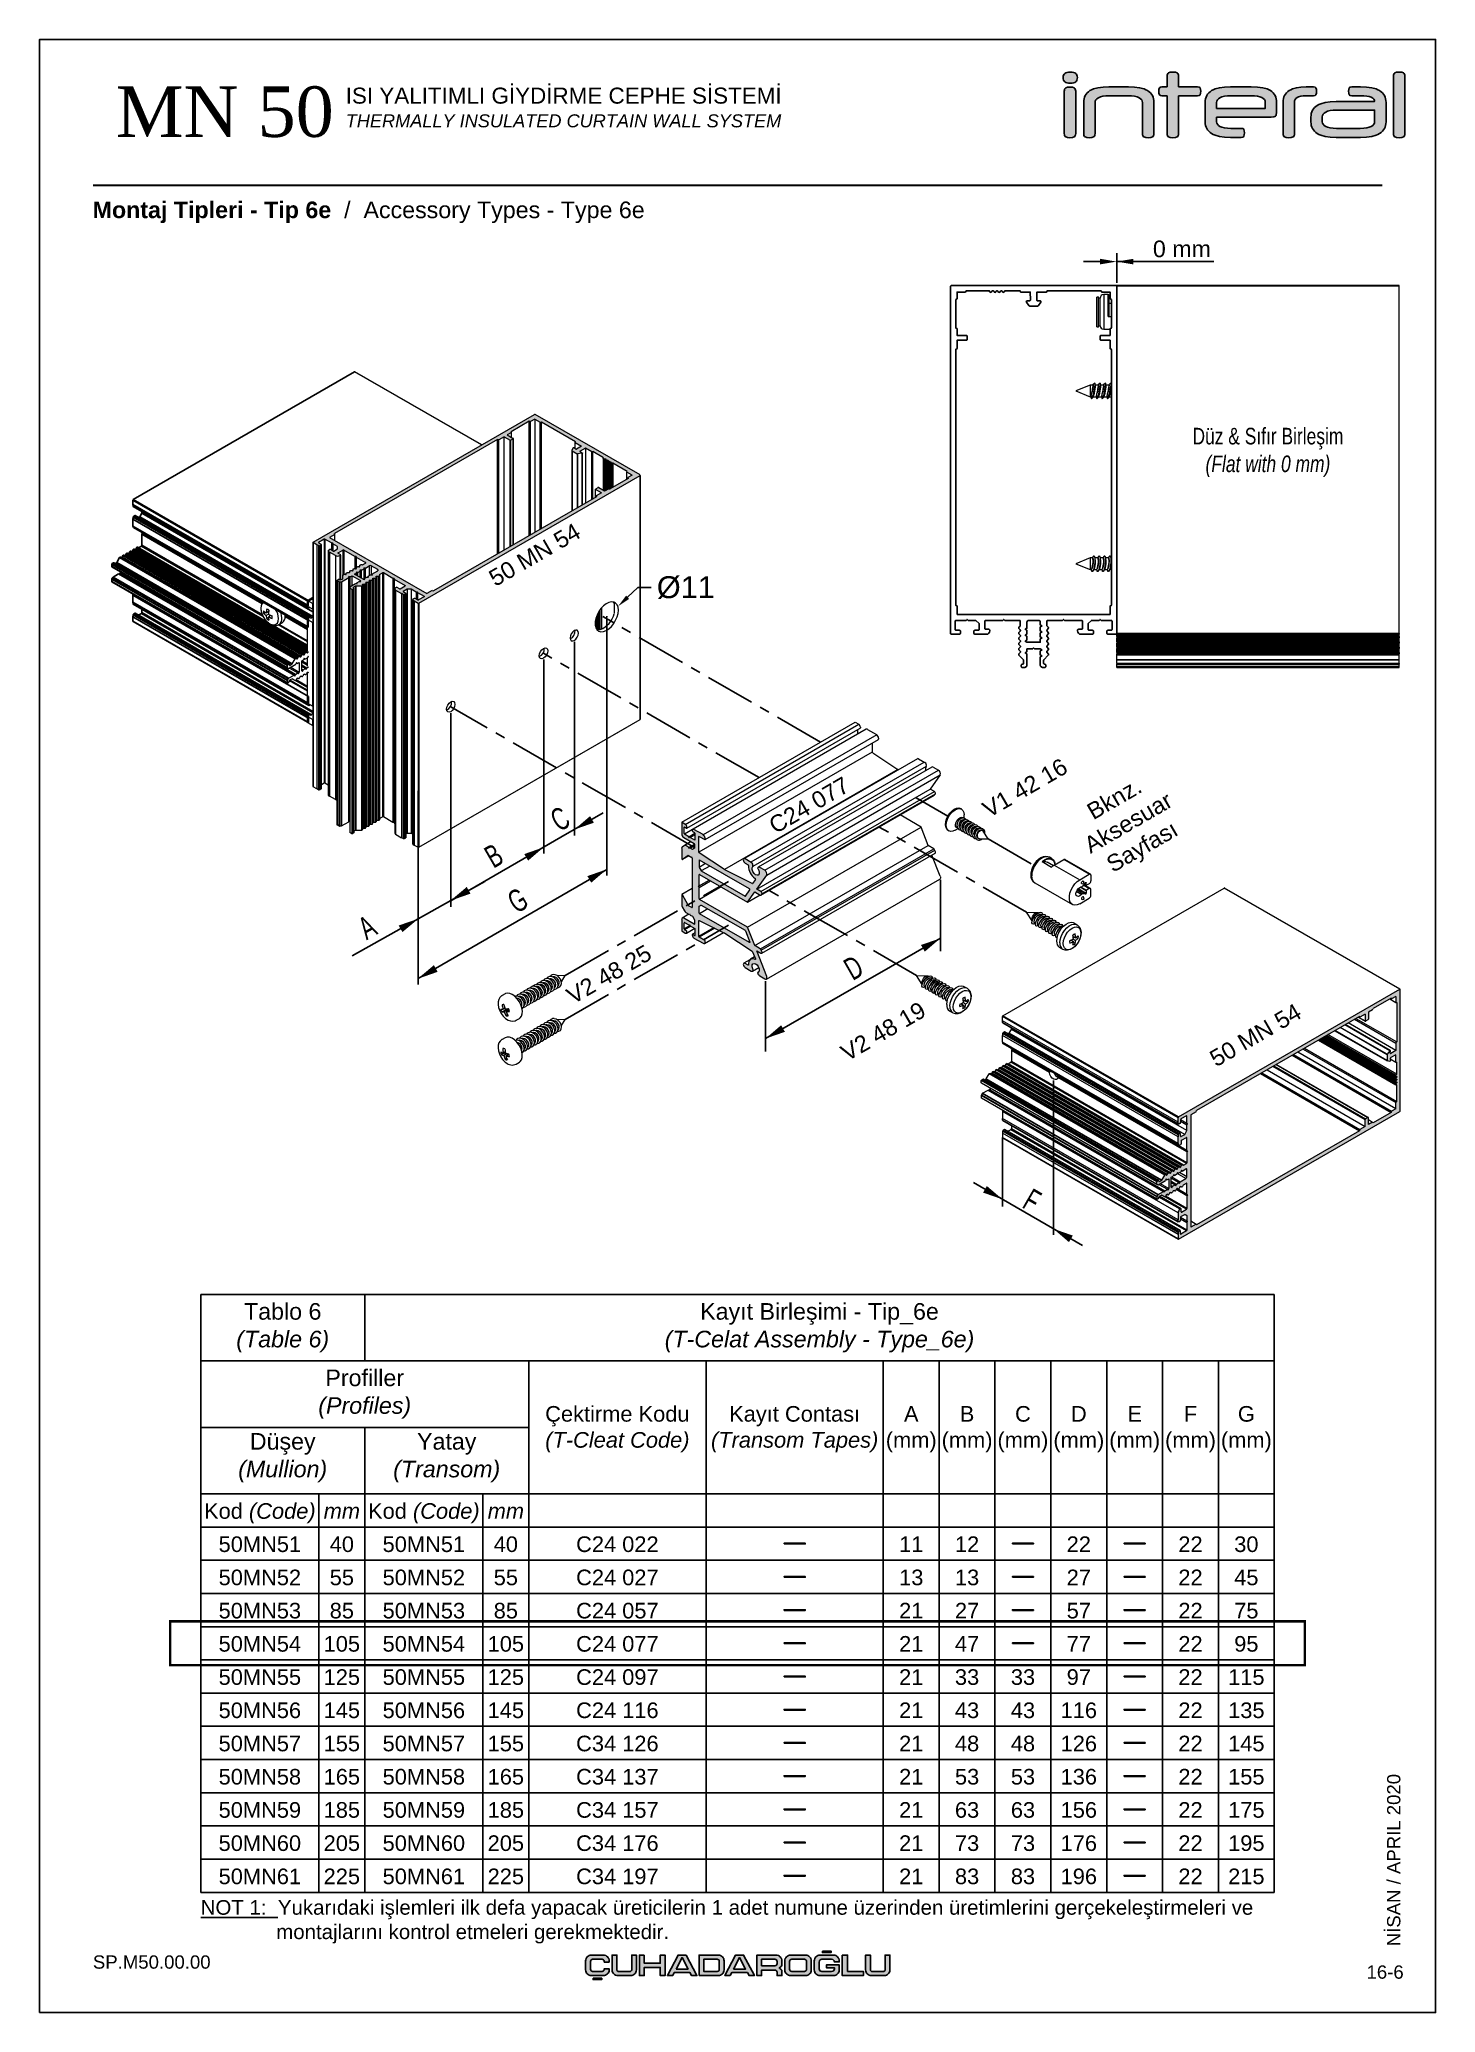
# Model space of a CAD drawing. Header units: millimetres. Extents: x 226 to 1066, y 456 to 1447.
# Drawn here: x 645.7 to 855.7, y 456 to 753 of the extents above; entities that cross this region are included whole.
import ezdxf

# ---------------------------------------------------------------- set-up
doc = ezdxf.new("R2010")
doc.units = ezdxf.units.MM
doc.linetypes.add('CENTER', pattern=[2, 1.25, -0.25, 0.25, -0.25])
for name, color, linetype in [('ALUMINIUM', 30, 'Continuous'), ('ANTET', 140, 'Continuous'), ('Layer1', 7, 'Continuous'), ('nokta', 140, 'Continuous'), ('PROFIL', 7, 'Continuous'), ('SLD-0', 179, 'Continuous'), ('yazı_numara_k', 11, 'Continuous')]:
    doc.layers.add(name, color=color, linetype=linetype)
doc.styles.add('SLDTEXTSTYLE0', font='TXT', dxfattribs={"width": 0.663, "bigfont": 'bigfont'})
doc.styles.add('SLDTEXTSTYLE3', font='TXT', dxfattribs={"width": 0.75})
doc.styles.get("Standard").update_dxf_attribs({"font": 'arial.ttf'})
doc.dimstyles.new('ISO-25$0', dxfattribs={"dimtxt": 2.5, "dimasz": 2.5, "dimexe": 1.25, "dimexo": 0.625, "dimtad": 1, "dimdec": 1, "dimtxsty": 'Standard', "dimcen": 2.5, "dimadec": 0, "dimazin": 0, "dimtfac": 1, "dimtdec": 1, "dimtmove": 0, "dimatfit": 3, "dimfxl": 1, "dimarcsym": 0})
doc.dimstyles.new('SLDDIMSTYLE1', dxfattribs={"dimtxt": 0.18, "dimasz": 2, "dimexe": 0, "dimexo": 0.0625, "dimgap": 0, "dimtad": 0, "dimtih": 1, "dimtoh": 1, "dimdec": 0, "dimrnd": 1e-09, "dimzin": 0, "dimdsep": 46, "dimtxsty": 'Standard', "dimsah": 1, "dimcen": 0.09, "dimadec": 0, "dimazin": 0, "dimtfac": 2, "dimtdec": 0, "dimtofl": 0, "dimtmove": 0, "dimatfit": 3, "dimfxl": 1, "dimfrac": 2, "dimtolj": 1, "dimtzin": 0, "dimarcsym": 0})

msp = doc.modelspace()

# ---------------------------------------------------------------- texts
at = {"insert": (848.44, 466.03), "char_height": 2, "width": 44.873, "attachment_point": 1, "rotation": 90}
msp.add_mtext('{\\fArial Unicode MS|b0|i0|c162|p34;\\C7;NİSAN\\fArial Unicode MS|b0|i0|c0|p34; / \\fArial Unicode MS|b0|i0|c162|p34;APRIL\\fArial Unicode MS|b0|i0|c0|p34; 2020}', dxfattribs=at)
at = {"insert": (850.94, 463.14), "char_height": 2, "width": 4.4369, "attachment_point": 3}
msp.add_mtext('{\\fArial Unicode MS|b0|i0|c0|p0;{\\C7;16-6}}', dxfattribs=at)
at = {"layer": 'nokta', "char_height": 2.5, "attachment_point": 1, "rotation": 30.1434}
for s, insert, width in [('{\\pxqc;\\fArial|b0|i0|c162|p34;50 MN 54}', (708.64, 670.23), 25.3017), ('{\\pxqc;\\fArial|b0|i0|c162|p34;V1 42 16}', (782.39, 635.13), 25.3017), ('{\\pxqc;\\fArial|b0|i0|c162|p34;C24 077}', (749.92, 632.53), 25.3017), ('{\\pxqc;\\fArial|b0|i0|c162|p34;Bknz. \\PAksesuar \\PSayfası}', (787.95, 628.93), 43.5291), ('{\\pxqc;\\fArial|b0|i0|c162|p34;V2 48 25}', (719.82, 607.07), 25.3017), ('\\pxqc;V2 48 19', (761.07, 598.48), 25.3017), ('{\\pxqc;\\fArial|b0|i0|c162|p34;50 MN 54}', (817.07, 597.92), 25.3017)]:
    msp.add_mtext(s, dxfattribs=dict(at, insert=insert, width=width))
at = {"layer": 'SLD-0', "color": 0, "insert": (830.52, 694.59), "char_height": 2.5, "attachment_point": 2, "style": 'SLDTEXTSTYLE3'}
msp.add_mtext('{\\fArial|b0|i0|c0|p0;Düz & Sıfır Birleşim\\P\\fArial|b0|i1|c0|p0;(Flat with 0 mm)}', dxfattribs=at)
at = {"layer": 'yazı_numara_k', "color": 7, "insert": (653.72, 728.65), "char_height": 2.5, "attachment_point": 1}
msp.add_mtext('{\\fArial Unicode MS|b1|i0|c162|p34;Montaj Tipleri - Tip 6e  \\fArial Unicode MS|b0|i0|c162|p34;/  Accessory Types - Type 6e}', dxfattribs=at)
at = {"layer": 'yazı_numara_k', "color": 0, "attachment_point": 1}
for s, insert, char_height, width in [('{\\pxqc,t2.646;Tablo 6\\P\\fArial|b0|i1|c0|p0;(Table 6)}', (669.98, 562.84), 2.5, 24.6711), ('{\\pxqc,t2.646;Kayıt Birleşimi - Tip_6e\\P\\fArial|b0|i1|c0|p0;(T-Celat Assembly - Type_6e)}', (694.65, 562.84), 2.5, 136.8274), ('{\\pxqc,t2.81489;50MN51}', (669.98, 527.72), 2.35, 17.7925), ('{\\pxqc,t2.81489;40}', (687.77, 527.72), 2.35, 6.8786), ('{\\pxqc,t2.81489;50MN51}', (694.65, 527.72), 2.35, 17.7925), ('{\\pxqc,t2.81489;40}', (712.44, 527.72), 2.35, 6.8786), ('{\\pxqc,t2.81489;C24 022}', (719.32, 527.72), 2.35, 26.6711), ('{\\pxqc,t2.81489;11}', (772.66, 527.72), 2.35, 8.402), ('{\\pxqc,t2.81489;12}', (781.06, 527.72), 2.35, 8.402), ('{\\pxqc,t2.81489;22}', (797.87, 527.72), 2.35, 8.402), ('{\\pxqc,t2.81489;22}', (814.67, 527.72), 2.35, 8.402), ('{\\pxqc,t2.81489;30}', (823.07, 527.72), 2.35, 8.402), ('{\\pxqc,t2.81489;50MN52}', (669.98, 522.72), 2.35, 17.7925), ('{\\pxqc,t2.81489;55}', (687.77, 522.72), 2.35, 6.8786), ('{\\pxqc,t2.81489;50MN52}', (694.65, 522.72), 2.35, 17.7925), ('{\\pxqc,t2.81489;55}', (712.44, 522.72), 2.35, 6.8786), ('{\\pxqc,t2.81489;C24 027}', (719.32, 522.72), 2.35, 26.6711), ('{\\pxqc,t2.81489;13}', (772.66, 522.72), 2.35, 8.402), ('{\\pxqc,t2.81489;13}', (781.06, 522.72), 2.35, 8.402), ('{\\pxqc,t2.81489;27}', (797.87, 522.72), 2.35, 8.402), ('{\\pxqc,t2.81489;22}', (814.67, 522.72), 2.35, 8.402), ('{\\pxqc,t2.81489;45}', (823.07, 522.72), 2.35, 8.402), ('{\\pxqc,t2.81489;50MN53}', (669.98, 517.72), 2.35, 17.7925), ('{\\pxqc,t2.81489;85}', (687.77, 517.72), 2.35, 6.8786), ('{\\pxqc,t2.81489;50MN53}', (694.65, 517.72), 2.35, 17.7925), ('{\\pxqc,t2.81489;85}', (712.44, 517.72), 2.35, 6.8786), ('{\\pxqc,t2.81489;C24 057}', (719.32, 517.72), 2.35, 26.6711), ('{\\pxqc,t2.81489;21}', (772.66, 517.72), 2.35, 8.402), ('{\\pxqc,t2.81489;27}', (781.06, 517.72), 2.35, 8.402), ('{\\pxqc,t2.81489;57}', (797.87, 517.72), 2.35, 8.402), ('{\\pxqc,t2.81489;22}', (814.67, 517.72), 2.35, 8.402), ('{\\pxqc,t2.81489;75}', (823.07, 517.72), 2.35, 8.402), ('{\\pxqc,t2.81489;50MN54}', (669.98, 512.72), 2.35, 17.7925), ('{\\pxqc,t2.81489;105}', (687.77, 512.72), 2.35, 6.8786), ('{\\pxqc,t2.81489;50MN54}', (694.65, 512.72), 2.35, 17.7925), ('{\\pxqc,t2.81489;105}', (712.44, 512.72), 2.35, 6.8786), ('{\\pxqc,t2.81489;C24 077}', (719.32, 512.72), 2.35, 26.6711), ('{\\pxqc,t2.81489;21}', (772.66, 512.72), 2.35, 8.402), ('{\\pxqc,t2.81489;47}', (781.06, 512.72), 2.35, 8.402), ('{\\pxqc,t2.81489;77}', (797.87, 512.72), 2.35, 8.402), ('{\\pxqc,t2.81489;22}', (814.67, 512.72), 2.35, 8.402), ('{\\pxqc,t2.81489;95}', (823.07, 512.72), 2.35, 8.402), ('{\\pxqc,t2.81489;50MN55}', (669.98, 507.72), 2.35, 17.7925), ('{\\pxqc,t2.81489;125}', (687.77, 507.72), 2.35, 6.8786), ('{\\pxqc,t2.81489;50MN55}', (694.65, 507.72), 2.35, 17.7925), ('{\\pxqc,t2.81489;125}', (712.44, 507.72), 2.35, 6.8786), ('{\\pxqc,t2.81489;C24 097}', (719.32, 507.72), 2.35, 26.6711), ('{\\pxqc,t2.81489;21}', (772.66, 507.72), 2.35, 8.402), ('{\\pxqc,t2.81489;33}', (781.06, 507.72), 2.35, 8.402), ('{\\pxqc,t2.81489;33}', (789.47, 507.72), 2.35, 8.402), ('{\\pxqc,t2.81489;97}', (797.87, 507.72), 2.35, 8.402), ('{\\pxqc,t2.81489;22}', (814.67, 507.72), 2.35, 8.402), ('{\\pxqc,t2.81489;115}', (823.07, 507.72), 2.35, 8.402), ('{\\pxqc,t2.81489;50MN56}', (669.98, 502.72), 2.35, 17.7925), ('{\\pxqc,t2.81489;145}', (687.77, 502.72), 2.35, 6.8786), ('{\\pxqc,t2.81489;50MN56}', (694.65, 502.72), 2.35, 17.7925), ('{\\pxqc,t2.81489;145}', (712.44, 502.72), 2.35, 6.8786), ('{\\pxqc,t2.81489;C24 116}', (719.32, 502.72), 2.35, 26.6711), ('{\\pxqc,t2.81489;21}', (772.66, 502.72), 2.35, 8.402), ('{\\pxqc,t2.81489;43}', (781.06, 502.72), 2.35, 8.402), ('{\\pxqc,t2.81489;43}', (789.47, 502.72), 2.35, 8.402), ('{\\pxqc,t2.81489;116}', (797.87, 502.72), 2.35, 8.402), ('{\\pxqc,t2.81489;22}', (814.67, 502.72), 2.35, 8.402), ('{\\pxqc,t2.81489;135}', (823.07, 502.72), 2.35, 8.402), ('{\\pxqc,t2.81489;50MN57}', (669.98, 497.72), 2.35, 17.7925), ('{\\pxqc,t2.81489;155}', (687.77, 497.72), 2.35, 6.8786), ('{\\pxqc,t2.81489;50MN57}', (694.65, 497.72), 2.35, 17.7925), ('{\\pxqc,t2.81489;155}', (712.44, 497.72), 2.35, 6.8786), ('{\\pxqc,t2.81489;C34 126}', (719.32, 497.72), 2.35, 26.6711), ('{\\pxqc,t2.81489;21}', (772.66, 497.72), 2.35, 8.402), ('{\\pxqc,t2.81489;48}', (781.06, 497.72), 2.35, 8.402), ('{\\pxqc,t2.81489;48}', (789.47, 497.72), 2.35, 8.402), ('{\\pxqc,t2.81489;126}', (797.87, 497.72), 2.35, 8.402), ('{\\pxqc,t2.81489;22}', (814.67, 497.72), 2.35, 8.402), ('{\\pxqc,t2.81489;145}', (823.07, 497.72), 2.35, 8.402), ('{\\pxqc,t2.81489;50MN58}', (669.98, 492.72), 2.35, 17.7925), ('{\\pxqc,t2.81489;165}', (687.77, 492.72), 2.35, 6.8786), ('{\\pxqc,t2.81489;50MN58}', (694.65, 492.72), 2.35, 17.7925), ('{\\pxqc,t2.81489;165}', (712.44, 492.72), 2.35, 6.8786), ('{\\pxqc,t2.81489;C34 137}', (719.32, 492.72), 2.35, 26.6711), ('{\\pxqc,t2.81489;21}', (772.66, 492.72), 2.35, 8.402), ('{\\pxqc,t2.81489;53}', (781.06, 492.72), 2.35, 8.402), ('{\\pxqc,t2.81489;53}', (789.47, 492.72), 2.35, 8.402), ('{\\pxqc,t2.81489;136}', (797.87, 492.72), 2.35, 8.402), ('{\\pxqc,t2.81489;22}', (814.67, 492.72), 2.35, 8.402), ('{\\pxqc,t2.81489;155}', (823.07, 492.72), 2.35, 8.402), ('{\\pxqc,t2.81489;50MN59}', (669.98, 487.72), 2.35, 17.7925), ('{\\pxqc,t2.81489;185}', (687.77, 487.72), 2.35, 6.8786), ('{\\pxqc,t2.81489;50MN59}', (694.65, 487.72), 2.35, 17.7925), ('{\\pxqc,t2.81489;185}', (712.44, 487.72), 2.35, 6.8786), ('{\\pxqc,t3;C34 157}', (719.32, 487.72), 2.35, 26.6711), ('{\\pxqc,t2.81489;21}', (772.66, 487.72), 2.35, 8.402), ('{\\pxqc,t2.81489;63}', (781.06, 487.72), 2.35, 8.402), ('{\\pxqc,t2.81489;63}', (789.47, 487.72), 2.35, 8.402), ('{\\pxqc,t2.81489;156}', (797.87, 487.72), 2.35, 8.402), ('{\\pxqc,t2.81489;22}', (814.67, 487.72), 2.35, 8.402), ('{\\pxqc,t2.81489;175}', (823.07, 487.72), 2.35, 8.402), ('{\\pxqc,t2.81489;50MN60}', (669.98, 482.72), 2.35, 17.7925), ('{\\pxqc,t2.81489;205}', (687.77, 482.72), 2.35, 6.8786), ('{\\pxqc,t2.81489;50MN60}', (694.65, 482.72), 2.35, 17.7925), ('{\\pxqc,t2.81489;205}', (712.44, 482.72), 2.35, 6.8786), ('{\\pxqc,t2.81489;C34 176}', (719.32, 482.72), 2.35, 26.6711), ('{\\pxqc,t2.81489;21}', (772.66, 482.72), 2.35, 8.402), ('{\\pxqc,t2.81489;73}', (781.06, 482.72), 2.35, 8.402), ('{\\pxqc,t2.81489;73}', (789.47, 482.72), 2.35, 8.402), ('{\\pxqc,t2.81489;176}', (797.87, 482.72), 2.35, 8.402), ('{\\pxqc,t2.81489;22}', (814.67, 482.72), 2.35, 8.402), ('{\\pxqc,t2.81489;195}', (823.07, 482.72), 2.35, 8.402), ('{\\pxqc,t2.81489;50MN61}', (669.98, 477.72), 2.35, 17.7925), ('{\\pxqc,t2.81489;225}', (687.77, 477.72), 2.35, 6.8786), ('{\\pxqc,t2.81489;50MN61}', (694.65, 477.72), 2.35, 17.7925), ('{\\pxqc,t2.81489;225}', (712.44, 477.72), 2.35, 6.8786), ('{\\pxqc,t2.81489;C34 197}', (719.32, 477.72), 2.35, 26.6711), ('{\\pxqc,t2.81489;21}', (772.66, 477.72), 2.35, 8.402), ('{\\pxqc,t2.81489;83}', (781.06, 477.72), 2.35, 8.402), ('{\\pxqc,t2.81489;83}', (789.47, 477.72), 2.35, 8.402), ('{\\pxqc,t2.81489;196}', (797.87, 477.72), 2.35, 8.402), ('{\\pxqc,t2.81489;22}', (814.67, 477.72), 2.35, 8.402), ('{\\pxqc,t2.81489;215}', (823.07, 477.72), 2.35, 8.402)]:
    msp.add_mtext(s, dxfattribs=dict(at, insert=insert, char_height=char_height, width=width))

# ---------------------------------------------------------------- blocks, each defined once
blk = doc.blocks.new('TABLO - KM1')
at = {"color": 0}
for p, q in [((-283.74, 1797.96), (-122.25, 1797.96)), ((-283.74, 1707.96), (-283.74, 1797.96)), ((-259.07, 1787.96), (-259.07, 1797.96)), ((-122.25, 1707.96), (-122.25, 1797.96)), ((-283.74, 1787.96), (-122.25, 1787.96)), ((-234.4, 1707.96), (-234.4, 1787.96)), ((-207.73, 1707.96), (-207.73, 1787.96)), ((-181.06, 1707.96), (-181.06, 1787.96)), ((-172.66, 1707.96), (-172.66, 1787.96)), ((-164.26, 1707.96), (-164.26, 1787.96)), ((-155.85, 1707.96), (-155.85, 1787.96)), ((-147.45, 1707.96), (-147.45, 1787.96)), ((-139.05, 1707.96), (-139.05, 1787.96)), ((-130.65, 1707.96), (-130.65, 1787.96)), ((-283.74, 1777.96), (-234.4, 1777.96)), ((-259.07, 1777.96), (-259.07, 1707.96)), ((-283.74, 1767.96), (-122.25, 1767.96)), ((-265.95, 1767.96), (-265.95, 1707.96)), ((-241.28, 1767.96), (-241.28, 1707.96)), ((-283.74, 1762.96), (-122.25, 1762.96)), ((-283.74, 1757.96), (-122.25, 1757.96)), ((-283.74, 1757.96), (-122.25, 1757.96)), ((-283.74, 1752.96), (-122.25, 1752.96)), ((-283.74, 1752.96), (-122.25, 1752.96)), ((-283.74, 1747.96), (-122.25, 1747.96)), ((-283.74, 1747.96), (-122.25, 1747.96)), ((-283.74, 1742.96), (-122.25, 1742.96)), ((-283.74, 1742.96), (-122.25, 1742.96)), ((-283.74, 1737.96), (-122.25, 1737.96)), ((-283.74, 1737.96), (-122.25, 1737.96)), ((-283.74, 1732.96), (-122.25, 1732.96)), ((-283.74, 1732.96), (-122.25, 1732.96)), ((-283.74, 1727.96), (-122.25, 1727.96)), ((-283.74, 1727.96), (-122.25, 1727.96)), ((-283.74, 1722.96), (-122.25, 1722.96)), ((-283.74, 1722.96), (-122.25, 1722.96)), ((-283.74, 1717.96), (-122.25, 1717.96)), ((-283.74, 1717.96), (-122.25, 1717.96)), ((-283.74, 1712.96), (-122.25, 1712.96)), ((-283.74, 1712.96), (-122.25, 1712.96)), ((-283.74, 1707.96), (-122.25, 1707.96)), ((-283.74, 1707.96), (-122.25, 1707.96))]:
    blk.add_line(p, q, dxfattribs=at)
at = {"layer": 'yazı_numara_k', "color": 0, "attachment_point": 1}
for s, insert, char_height, width in [('{\\pxqc,t2.646;Profiller\\P\\fArial|b0|i1|c0|p0;(Profiles)}', (-283.74, 1786.67), 2.5, 49.3422), ('{\\pxqc,t2.81489;Çektirme Kodu\\P\\fArial|b0|i1|c0|p0;(T-Cleat Code)}', (-234.4, 1781.17), 2.35, 26.6711), ('{\\pxqc,t2.81489;Kayıt Contası\\P\\fArial|b0|i1|c0|p0;(Transom Tapes)}', (-207.73, 1781.17), 2.35, 26.6711), ('{\\pxqc,t2.81489;A\\P(mm)}', (-181.06, 1781.17), 2.35, 8.402), ('{\\pxqc,t2.81489;B\\P(mm)}', (-172.66, 1781.17), 2.35, 8.402), ('{\\pxqc,t2.81489;C\\P(mm)}', (-164.26, 1781.17), 2.35, 8.402), ('{\\pxqc,t2.81489;D\\P(mm)}', (-155.85, 1781.17), 2.35, 8.402), ('{\\pxqc,t2.81489;E\\P(mm)}', (-147.45, 1781.17), 2.35, 8.402), ('{\\pxqc,t2.81489;F\\P(mm)}', (-139.05, 1781.17), 2.35, 8.402), ('{\\pxqc,t2.81489;G\\P(mm)}', (-130.65, 1781.17), 2.35, 8.402), ('{\\pxqc,t2.646;Düşey\\P\\fArial|b0|i1|c0|p0;(Mullion)}', (-283.74, 1777.11), 2.5, 24.6711), ('{\\pxqc,t2.646;Yatay\\P\\fArial|b0|i1|c0|p0;(Transom)}', (-259.07, 1777.11), 2.5, 24.6711), ('{\\pxqc,t2.81489;Kod \\fArial|b0|i1|c0|p0;(Code)}', (-283.74, 1766.55), 2.35, 17.7925), ('{\\pxqc,t2.81489;\\fArial|b0|i1|c0|p0;mm}', (-265.95, 1766.55), 2.35, 6.8786), ('{\\pxqc,t2.81489;Kod \\fArial|b0|i1|c0|p0;(Code)}', (-259.07, 1766.55), 2.35, 17.7925), ('{\\pxqc,t2.81489;\\fArial|b0|i1|c0|p0;mm}', (-241.28, 1766.55), 2.35, 6.8786)]:
    blk.add_mtext(s, dxfattribs=dict(at, insert=insert, char_height=char_height, width=width))
blk = doc.blocks.new('NOT1A')
at = {"layer": 'nokta', "color": 0, "insert": (24.25, 1931.48), "char_height": 2.2, "width": 182.2788, "attachment_point": 1}
blk.add_mtext('{\\fArial|b0|i0|c162|p18;\\LNOT 1:\\l  Yukarıdaki işlemleri ilk defa yapacak üreticilerin 1 adet numune üzerinden üretimlerini gerçekeleştirmeleri ve \\P^I   montajlarını kontrol etmeleri gerekmektedir.}', dxfattribs=at)
blk = doc.blocks.new('İnteral Logo - 2D')
at = {"layer": 'PROFIL', "ltscale": 10}
h = blk.add_hatch(color=7, dxfattribs=at)
h.paths.add_polyline_path([(2732.47, 1117.8), (2732.47, 1124.16), (2732.45, 1124.34), (2732.41, 1124.48), (2732.35, 1124.6), (2732.25, 1124.67), (2731.98, 1124.76), (2731.61, 1124.79), (2731.23, 1124.76), (2730.97, 1124.67), (2730.87, 1124.6), (2730.81, 1124.48), (2730.77, 1124.34), (2730.76, 1124.16), (2730.76, 1117.8), (2730.77, 1117.62), (2730.81, 1117.48), (2730.87, 1117.36), (2730.97, 1117.29), (2731.23, 1117.2), (2731.61, 1117.17), (2731.98, 1117.2), (2732.25, 1117.29), (2732.35, 1117.36), (2732.41, 1117.48), (2732.45, 1117.62)])
h.paths.add_polyline_path([(2732.72, 1126.21), (2732.71, 1126.41), (2732.66, 1126.58), (2732.58, 1126.73), (2732.47, 1126.84), (2732.33, 1126.93), (2732.15, 1127), (2731.92, 1127.03), (2731.66, 1127.05), (2731.4, 1127.03), (2731.17, 1127), (2730.99, 1126.93), (2730.84, 1126.84), (2730.73, 1126.73), (2730.66, 1126.58), (2730.61, 1126.41), (2730.59, 1126.21), (2730.61, 1126.01), (2730.66, 1125.84), (2730.73, 1125.69), (2730.84, 1125.58), (2730.99, 1125.49), (2731.17, 1125.42), (2731.4, 1125.39), (2731.66, 1125.37), (2731.92, 1125.39), (2732.15, 1125.42), (2732.33, 1125.49), (2732.47, 1125.58), (2732.58, 1125.69), (2732.66, 1125.84), (2732.71, 1126.01)])
for points in [[(2751.25, 1123.85), (2751.27, 1124.15), (2751.25, 1124.44), (2751.18, 1124.66), (2751.13, 1124.74), (2751.04, 1124.79), (2750.79, 1124.84), (2747.94, 1124.84), (2747.94, 1126.41), (2747.93, 1126.59), (2747.89, 1126.74), (2747.82, 1126.85), (2747.73, 1126.92), (2747.46, 1127.02), (2747.08, 1127.05), (2746.7, 1127.02), (2746.44, 1126.92), (2746.35, 1126.85), (2746.28, 1126.74), (2746.24, 1126.59), (2746.23, 1126.41), (2746.23, 1124.84), (2745.46, 1124.84), (2745.21, 1124.79), (2745.12, 1124.74), (2745.06, 1124.66), (2745, 1124.44), (2744.98, 1124.15), (2745, 1123.85), (2745.06, 1123.64), (2745.12, 1123.57), (2745.21, 1123.52), (2745.46, 1123.47), (2746.23, 1123.47), (2746.23, 1117.8), (2746.24, 1117.62), (2746.28, 1117.48), (2746.35, 1117.36), (2746.44, 1117.29), (2746.7, 1117.2), (2747.08, 1117.17), (2747.46, 1117.2), (2747.73, 1117.29), (2747.82, 1117.36), (2747.89, 1117.48), (2747.93, 1117.62), (2747.94, 1117.8), (2747.94, 1123.47), (2750.79, 1123.47), (2751.04, 1123.52), (2751.13, 1123.57), (2751.18, 1123.64)], [(2743.86, 1123.73), (2743.7, 1123.92), (2743.51, 1124.09), (2743.28, 1124.25), (2743.03, 1124.39), (2742.75, 1124.51), (2742.09, 1124.69), (2741.32, 1124.8), (2740.42, 1124.84), (2737.48, 1124.84), (2736.59, 1124.8), (2735.81, 1124.69), (2735.16, 1124.51), (2734.87, 1124.39), (2734.62, 1124.25), (2734.4, 1124.09), (2734.2, 1123.92), (2734.04, 1123.73), (2733.91, 1123.52), (2733.8, 1123.29), (2733.73, 1123.04), (2733.68, 1122.77), (2733.67, 1122.49), (2733.67, 1117.8), (2733.68, 1117.62), (2733.72, 1117.48), (2733.79, 1117.36), (2733.88, 1117.29), (2734.14, 1117.2), (2734.52, 1117.17), (2734.89, 1117.2), (2735.16, 1117.29), (2735.26, 1117.36), (2735.33, 1117.48), (2735.37, 1117.62), (2735.38, 1117.8), (2735.38, 1122.98), (2736.48, 1123.44), (2737.54, 1123.47), (2741.34, 1123.47), (2742.52, 1122.98), (2742.52, 1117.8), (2742.54, 1117.62), (2742.58, 1117.48), (2742.64, 1117.36), (2742.73, 1117.29), (2743, 1117.2), (2743.37, 1117.17), (2743.75, 1117.2), (2744.02, 1117.29), (2744.11, 1117.36), (2744.18, 1117.48), (2744.22, 1117.62), (2744.24, 1117.8), (2744.24, 1122.49), (2744.22, 1122.77), (2744.18, 1123.04), (2744.1, 1123.29), (2744, 1123.52)], [(2768.68, 1123.85), (2768.7, 1124.15), (2768.68, 1124.44), (2768.61, 1124.66), (2768.55, 1124.74), (2768.47, 1124.79), (2768.21, 1124.84), (2767.16, 1124.84), (2766.36, 1124.8), (2765.67, 1124.69), (2765.07, 1124.51), (2764.81, 1124.39), (2764.57, 1124.26), (2764.36, 1124.1), (2764.18, 1123.93), (2764.02, 1123.74), (2763.9, 1123.53), (2763.8, 1123.3), (2763.73, 1123.05), (2763.69, 1122.79), (2763.67, 1122.5), (2763.67, 1117.8), (2763.69, 1117.62), (2763.72, 1117.48), (2763.79, 1117.36), (2763.88, 1117.29), (2764.15, 1117.2), (2764.52, 1117.17), (2764.9, 1117.2), (2765.17, 1117.29), (2765.26, 1117.36), (2765.33, 1117.48), (2765.37, 1117.62), (2765.38, 1117.8), (2765.38, 1122.5), (2765.41, 1122.72), (2765.48, 1122.91), (2765.6, 1123.08), (2765.78, 1123.22), (2766.01, 1123.33), (2766.32, 1123.41), (2766.7, 1123.46), (2767.16, 1123.47), (2768.21, 1123.47), (2768.47, 1123.52), (2768.55, 1123.57), (2768.61, 1123.64)]]:
    blk.add_hatch(color=7, dxfattribs=at).paths.add_polyline_path(points)
at = {"layer": 'PROFIL', "ltscale": 10, "true_color": 0xfed100}
blk.add_hatch(color=40, dxfattribs=at).paths.add_polyline_path([(2781.99, 1126.41), (2781.98, 1126.59), (2781.94, 1126.74), (2781.87, 1126.85), (2781.78, 1126.92), (2781.51, 1127.02), (2781.13, 1127.05), (2780.75, 1127.02), (2780.49, 1126.92), (2780.4, 1126.85), (2780.33, 1126.74), (2780.29, 1126.59), (2780.28, 1126.41), (2780.28, 1117.8), (2780.29, 1117.62), (2780.33, 1117.48), (2780.4, 1117.36), (2780.49, 1117.29), (2780.75, 1117.2), (2781.13, 1117.17), (2781.51, 1117.2), (2781.78, 1117.29), (2781.87, 1117.36), (2781.94, 1117.48), (2781.98, 1117.62), (2781.99, 1117.8)])
at = {"layer": 'PROFIL', "ltscale": 10}
h = blk.add_hatch(color=7, dxfattribs=at)
h.paths.add_polyline_path([(2759.81, 1124.8), (2758.87, 1124.84), (2755.76, 1124.84), (2754.87, 1124.8), (2754.09, 1124.69), (2753.44, 1124.51), (2753.15, 1124.39), (2752.9, 1124.25), (2752.68, 1124.09), (2752.48, 1123.92), (2752.32, 1123.73), (2752.18, 1123.52), (2752.08, 1123.29), (2752.01, 1123.04), (2751.96, 1122.77), (2751.95, 1122.49), (2751.95, 1119.56), (2751.96, 1119.28), (2752.01, 1119.02), (2752.08, 1118.77), (2752.18, 1118.54), (2752.32, 1118.33), (2752.48, 1118.14), (2752.68, 1117.96), (2752.9, 1117.81), (2753.15, 1117.67), (2753.44, 1117.55), (2754.09, 1117.37), (2754.87, 1117.26), (2755.76, 1117.22), (2757.36, 1117.22), (2757.62, 1117.26), (2757.7, 1117.32), (2757.76, 1117.39), (2757.83, 1117.61), (2757.85, 1117.91), (2757.83, 1118.2), (2757.76, 1118.41), (2757.7, 1118.49), (2757.62, 1118.54), (2757.36, 1118.58), (2754.84, 1118.58), (2753.66, 1119.09), (2753.66, 1120.25), (2761.88, 1120.25), (2762.3, 1120.29), (2762.44, 1120.34), (2762.54, 1120.4), (2762.61, 1120.49), (2762.65, 1120.61), (2762.69, 1120.94), (2762.69, 1122.49), (2762.67, 1122.78), (2762.63, 1123.04), (2762.56, 1123.29), (2762.46, 1123.52), (2762.34, 1123.74), (2762.18, 1123.93), (2762, 1124.1), (2761.79, 1124.26), (2761.55, 1124.39), (2761.27, 1124.51), (2760.61, 1124.69)])
h.paths.add_polyline_path([(2760.98, 1121.59), (2760.98, 1122.49), (2760.95, 1122.71), (2760.85, 1122.91), (2760.69, 1123.08), (2760.47, 1123.22), (2760.18, 1123.33), (2759.81, 1123.41), (2759.35, 1123.46), (2758.82, 1123.47), (2755.81, 1123.47), (2755.29, 1123.46), (2754.84, 1123.4), (2754.46, 1123.31), (2754.17, 1123.19), (2753.95, 1123.04), (2753.79, 1122.87), (2753.69, 1122.69), (2753.66, 1122.49), (2753.66, 1121.59)], flags=16)
at = {"layer": 'PROFIL', "ltscale": 10, "true_color": 0xfed100}
h = blk.add_hatch(color=40, dxfattribs=at)
h.paths.add_polyline_path([(2779.15, 1119.56), (2779.15, 1122.49), (2779.13, 1122.77), (2779.09, 1123.04), (2779.01, 1123.29), (2778.91, 1123.52), (2778.78, 1123.73), (2778.61, 1123.92), (2778.42, 1124.09), (2778.19, 1124.25), (2777.94, 1124.39), (2777.66, 1124.51), (2777, 1124.69), (2776.23, 1124.8), (2775.33, 1124.84), (2774.01, 1124.84), (2773.76, 1124.79), (2773.67, 1124.74), (2773.61, 1124.67), (2773.54, 1124.45), (2773.51, 1124.15), (2773.54, 1123.85), (2773.61, 1123.64), (2773.67, 1123.57), (2773.76, 1123.52), (2774.01, 1123.47), (2776.26, 1123.47), (2776.93, 1123.25), (2777.15, 1123.13), (2777.71, 1122.62), (2771.67, 1122.62), (2770.77, 1122.59), (2770, 1122.48), (2769.34, 1122.29), (2769.06, 1122.18), (2768.81, 1122.04), (2768.58, 1121.88), (2768.39, 1121.71), (2768.22, 1121.52), (2768.09, 1121.31), (2767.99, 1121.08), (2767.91, 1120.83), (2767.87, 1120.56), (2767.85, 1120.28), (2767.85, 1119.56), (2767.87, 1119.28), (2767.91, 1119.02), (2767.99, 1118.77), (2768.09, 1118.54), (2768.22, 1118.33), (2768.39, 1118.14), (2768.58, 1117.96), (2768.81, 1117.81), (2769.06, 1117.67), (2769.34, 1117.55), (2770, 1117.37), (2770.77, 1117.26), (2771.67, 1117.22), (2775.33, 1117.22), (2776.23, 1117.26), (2777, 1117.37), (2777.66, 1117.55), (2777.94, 1117.67), (2778.19, 1117.81), (2778.42, 1117.96), (2778.61, 1118.14), (2778.78, 1118.33), (2778.91, 1118.54), (2779.01, 1118.77), (2779.09, 1119.02), (2779.13, 1119.28)])
h.paths.add_polyline_path([(2777.44, 1119.09), (2776.33, 1118.62), (2775.28, 1118.58), (2770.75, 1118.58), (2769.56, 1119.09), (2769.56, 1120.82), (2770.67, 1121.28), (2771.72, 1121.32), (2777.44, 1121.32)], flags=16)
at = {"layer": 'PROFIL', "color": 7, "ltscale": 10}
for points in [[(2732.72, 1126.21), (2732.71, 1126.41), (2732.66, 1126.58), (2732.58, 1126.73), (2732.47, 1126.84), (2732.33, 1126.93), (2732.15, 1127), (2731.92, 1127.03), (2731.66, 1127.05), (2731.4, 1127.03), (2731.17, 1127), (2730.99, 1126.93), (2730.84, 1126.84), (2730.73, 1126.73), (2730.66, 1126.58), (2730.61, 1126.41), (2730.59, 1126.21), (2730.61, 1126.01), (2730.66, 1125.84), (2730.73, 1125.69), (2730.84, 1125.58), (2730.99, 1125.49), (2731.17, 1125.42), (2731.4, 1125.39), (2731.66, 1125.37), (2731.92, 1125.39), (2732.15, 1125.42), (2732.33, 1125.49), (2732.47, 1125.58), (2732.58, 1125.69), (2732.66, 1125.84), (2732.71, 1126.01)], [(2751.25, 1123.85), (2751.27, 1124.15), (2751.25, 1124.44), (2751.18, 1124.66), (2751.13, 1124.74), (2751.04, 1124.79), (2750.79, 1124.84), (2747.94, 1124.84), (2747.94, 1126.41), (2747.93, 1126.59), (2747.89, 1126.74), (2747.82, 1126.85), (2747.73, 1126.92), (2747.46, 1127.02), (2747.08, 1127.05), (2746.7, 1127.02), (2746.44, 1126.92), (2746.35, 1126.85), (2746.28, 1126.74), (2746.24, 1126.59), (2746.23, 1126.41), (2746.23, 1124.84), (2745.46, 1124.84), (2745.21, 1124.79), (2745.12, 1124.74), (2745.06, 1124.66), (2745, 1124.44), (2744.98, 1124.15), (2745, 1123.85), (2745.06, 1123.64), (2745.12, 1123.57), (2745.21, 1123.52), (2745.46, 1123.47), (2746.23, 1123.47), (2746.23, 1117.8), (2746.24, 1117.62), (2746.28, 1117.48), (2746.35, 1117.36), (2746.44, 1117.29), (2746.7, 1117.2), (2747.08, 1117.17), (2747.46, 1117.2), (2747.73, 1117.29), (2747.82, 1117.36), (2747.89, 1117.48), (2747.93, 1117.62), (2747.94, 1117.8), (2747.94, 1123.47), (2750.79, 1123.47), (2751.04, 1123.52), (2751.13, 1123.57), (2751.18, 1123.64)], [(2732.47, 1117.8), (2732.47, 1124.16), (2732.45, 1124.34), (2732.41, 1124.48), (2732.35, 1124.6), (2732.25, 1124.67), (2731.98, 1124.76), (2731.61, 1124.79), (2731.23, 1124.76), (2730.97, 1124.67), (2730.87, 1124.6), (2730.81, 1124.48), (2730.77, 1124.34), (2730.76, 1124.16), (2730.76, 1117.8), (2730.77, 1117.62), (2730.81, 1117.48), (2730.87, 1117.36), (2730.97, 1117.29), (2731.23, 1117.2), (2731.61, 1117.17), (2731.98, 1117.2), (2732.25, 1117.29), (2732.35, 1117.36), (2732.41, 1117.48), (2732.45, 1117.62)], [(2743.86, 1123.73), (2743.7, 1123.92), (2743.51, 1124.09), (2743.28, 1124.25), (2743.03, 1124.39), (2742.75, 1124.51), (2742.09, 1124.69), (2741.32, 1124.8), (2740.42, 1124.84), (2737.48, 1124.84), (2736.59, 1124.8), (2735.81, 1124.69), (2735.16, 1124.51), (2734.87, 1124.39), (2734.62, 1124.25), (2734.4, 1124.09), (2734.2, 1123.92), (2734.04, 1123.73), (2733.91, 1123.52), (2733.8, 1123.29), (2733.73, 1123.04), (2733.68, 1122.77), (2733.67, 1122.49), (2733.67, 1117.8), (2733.68, 1117.62), (2733.72, 1117.48), (2733.79, 1117.36), (2733.88, 1117.29), (2734.14, 1117.2), (2734.52, 1117.17), (2734.89, 1117.2), (2735.16, 1117.29), (2735.26, 1117.36), (2735.33, 1117.48), (2735.37, 1117.62), (2735.38, 1117.8), (2735.38, 1122.49), (2735.41, 1122.69), (2735.51, 1122.87), (2735.67, 1123.04), (2735.89, 1123.19), (2736.19, 1123.31), (2736.56, 1123.4), (2737.01, 1123.46), (2737.54, 1123.47), (2740.37, 1123.47), (2740.89, 1123.46), (2741.34, 1123.4), (2741.72, 1123.31), (2742.01, 1123.19), (2742.24, 1123.04), (2742.4, 1122.87), (2742.49, 1122.69), (2742.52, 1122.49), (2742.52, 1117.8), (2742.54, 1117.62), (2742.58, 1117.48), (2742.64, 1117.36), (2742.73, 1117.29), (2743, 1117.2), (2743.37, 1117.17), (2743.75, 1117.2), (2744.02, 1117.29), (2744.11, 1117.36), (2744.18, 1117.48), (2744.22, 1117.62), (2744.24, 1117.8), (2744.24, 1122.49), (2744.22, 1122.77), (2744.18, 1123.04), (2744.1, 1123.29), (2744, 1123.52)], [(2762, 1124.1), (2761.79, 1124.26), (2761.55, 1124.39), (2761.27, 1124.51), (2760.61, 1124.69), (2759.81, 1124.8), (2758.87, 1124.84), (2755.76, 1124.84), (2754.87, 1124.8), (2754.09, 1124.69), (2753.44, 1124.51), (2753.15, 1124.39), (2752.9, 1124.25), (2752.68, 1124.09), (2752.48, 1123.92), (2752.32, 1123.73), (2752.18, 1123.52), (2752.08, 1123.29), (2752.01, 1123.04), (2751.96, 1122.77), (2751.95, 1122.49), (2751.95, 1119.56), (2751.96, 1119.28), (2752.01, 1119.02), (2752.08, 1118.77), (2752.18, 1118.54), (2752.32, 1118.33), (2752.48, 1118.14), (2752.68, 1117.96), (2752.9, 1117.81), (2753.15, 1117.67), (2753.44, 1117.55), (2754.09, 1117.37), (2754.87, 1117.26), (2755.76, 1117.22), (2757.36, 1117.22), (2757.62, 1117.26), (2757.7, 1117.32), (2757.76, 1117.39), (2757.83, 1117.61), (2757.85, 1117.91), (2757.83, 1118.2), (2757.76, 1118.41), (2757.7, 1118.49), (2757.62, 1118.54), (2757.36, 1118.58), (2755.81, 1118.58), (2755.29, 1118.6), (2754.84, 1118.65), (2754.46, 1118.74), (2754.17, 1118.87), (2753.95, 1119.02), (2753.79, 1119.19), (2753.69, 1119.37), (2753.66, 1119.56), (2753.66, 1120.25), (2761.88, 1120.25), (2762.3, 1120.29), (2762.44, 1120.34), (2762.54, 1120.4), (2762.61, 1120.49), (2762.65, 1120.61), (2762.69, 1120.94), (2762.69, 1122.49), (2762.67, 1122.78), (2762.63, 1123.04), (2762.56, 1123.29), (2762.46, 1123.52), (2762.34, 1123.74), (2762.18, 1123.93)], [(2753.66, 1121.59), (2753.66, 1122.49), (2753.69, 1122.69), (2753.79, 1122.87), (2753.95, 1123.04), (2754.17, 1123.19), (2754.46, 1123.31), (2754.84, 1123.4), (2755.29, 1123.46), (2755.81, 1123.47), (2758.82, 1123.47), (2759.35, 1123.46), (2759.81, 1123.41), (2760.18, 1123.33), (2760.47, 1123.22), (2760.69, 1123.08), (2760.85, 1122.91), (2760.95, 1122.71), (2760.98, 1122.49), (2760.98, 1121.59)], [(2768.68, 1123.85), (2768.7, 1124.15), (2768.68, 1124.44), (2768.61, 1124.66), (2768.55, 1124.74), (2768.47, 1124.79), (2768.21, 1124.84), (2767.16, 1124.84), (2766.36, 1124.8), (2765.67, 1124.69), (2765.07, 1124.51), (2764.81, 1124.39), (2764.57, 1124.26), (2764.36, 1124.1), (2764.18, 1123.93), (2764.02, 1123.74), (2763.9, 1123.53), (2763.8, 1123.3), (2763.73, 1123.05), (2763.69, 1122.79), (2763.67, 1122.5), (2763.67, 1117.8), (2763.69, 1117.62), (2763.72, 1117.48), (2763.79, 1117.36), (2763.88, 1117.29), (2764.15, 1117.2), (2764.52, 1117.17), (2764.9, 1117.2), (2765.17, 1117.29), (2765.26, 1117.36), (2765.33, 1117.48), (2765.37, 1117.62), (2765.38, 1117.8), (2765.38, 1122.5), (2765.41, 1122.72), (2765.48, 1122.91), (2765.6, 1123.08), (2765.78, 1123.22), (2766.01, 1123.33), (2766.32, 1123.41), (2766.7, 1123.46), (2767.16, 1123.47), (2768.21, 1123.47), (2768.47, 1123.52), (2768.55, 1123.57), (2768.61, 1123.64)]]:
    blk.add_lwpolyline(points, close=True, dxfattribs=at)
at = {"layer": 'PROFIL', "color": 40, "ltscale": 10, "true_color": 0xfed100}
for points in [[(2781.99, 1117.8), (2781.99, 1126.41), (2781.98, 1126.59), (2781.94, 1126.74), (2781.87, 1126.85), (2781.78, 1126.92), (2781.51, 1127.02), (2781.13, 1127.05), (2780.75, 1127.02), (2780.49, 1126.92), (2780.4, 1126.85), (2780.33, 1126.74), (2780.29, 1126.59), (2780.28, 1126.41), (2780.28, 1117.8), (2780.29, 1117.62), (2780.33, 1117.48), (2780.4, 1117.36), (2780.49, 1117.29), (2780.75, 1117.2), (2781.13, 1117.17), (2781.51, 1117.2), (2781.78, 1117.29), (2781.87, 1117.36), (2781.94, 1117.48), (2781.98, 1117.62)], [(2779.15, 1119.56), (2779.15, 1122.49), (2779.13, 1122.77), (2779.09, 1123.04), (2779.01, 1123.29), (2778.91, 1123.52), (2778.78, 1123.73), (2778.61, 1123.92), (2778.42, 1124.09), (2778.19, 1124.25), (2777.94, 1124.39), (2777.66, 1124.51), (2777, 1124.69), (2776.23, 1124.8), (2775.33, 1124.84), (2774.01, 1124.84), (2773.76, 1124.79), (2773.67, 1124.74), (2773.61, 1124.67), (2773.54, 1124.45), (2773.51, 1124.15), (2773.54, 1123.85), (2773.61, 1123.64), (2773.67, 1123.57), (2773.76, 1123.52), (2774.01, 1123.47), (2775.28, 1123.47), (2775.81, 1123.46), (2776.27, 1123.42), (2776.64, 1123.35), (2776.93, 1123.25), (2777.15, 1123.13), (2777.31, 1122.99), (2777.4, 1122.82), (2777.44, 1122.64), (2777.44, 1122.62), (2771.67, 1122.62), (2770.77, 1122.59), (2770, 1122.48), (2769.34, 1122.29), (2769.06, 1122.18), (2768.81, 1122.04), (2768.58, 1121.88), (2768.39, 1121.71), (2768.22, 1121.52), (2768.09, 1121.31), (2767.99, 1121.08), (2767.91, 1120.83), (2767.87, 1120.56), (2767.85, 1120.28), (2767.85, 1119.56), (2767.87, 1119.28), (2767.91, 1119.02), (2767.99, 1118.77), (2768.09, 1118.54), (2768.22, 1118.33), (2768.39, 1118.14), (2768.58, 1117.96), (2768.81, 1117.81), (2769.06, 1117.67), (2769.34, 1117.55), (2770, 1117.37), (2770.77, 1117.26), (2771.67, 1117.22), (2775.33, 1117.22), (2776.23, 1117.26), (2777, 1117.37), (2777.66, 1117.55), (2777.94, 1117.67), (2778.19, 1117.81), (2778.42, 1117.96), (2778.61, 1118.14), (2778.78, 1118.33), (2778.91, 1118.54), (2779.01, 1118.77), (2779.09, 1119.02), (2779.13, 1119.28)], [(2769.56, 1119.56), (2769.56, 1120.33), (2769.6, 1120.53), (2769.69, 1120.72), (2769.85, 1120.88), (2770.08, 1121.03), (2770.37, 1121.16), (2770.74, 1121.25), (2771.19, 1121.3), (2771.72, 1121.32), (2777.44, 1121.32), (2777.44, 1119.56), (2777.4, 1119.37), (2777.31, 1119.19), (2777.15, 1119.02), (2776.92, 1118.87), (2776.63, 1118.74), (2776.26, 1118.65), (2775.81, 1118.6), (2775.28, 1118.58), (2771.72, 1118.58), (2771.19, 1118.6), (2770.74, 1118.65), (2770.37, 1118.74), (2770.08, 1118.87), (2769.85, 1119.02), (2769.69, 1119.19), (2769.6, 1119.37)]]:
    blk.add_lwpolyline(points, close=True, dxfattribs=at)
blk = doc.blocks.new('ÇUHADAROĞLU')
at = {"layer": 'ANTET'}
h = blk.add_hatch(color=7, dxfattribs=at)
h.paths.add_polyline_path([(159.1, 19.64, -0.414214), (159.42, 19.96), (160.84, 19.96, -0.414214), (161.16, 19.64), (161.16, 19.54), (161.9, 19.54), (161.9, 19.73, 0.414214), (161.05, 20.59), (159.21, 20.59, 0.414214), (158.36, 19.73), (158.36, 18.36, 0.414214), (159.21, 17.51), (161.05, 17.51, 0.414214), (161.9, 18.36), (161.9, 18.55), (161.16, 18.55), (161.16, 18.46, -0.414214), (160.84, 18.13), (159.42, 18.13, -0.414214), (159.1, 18.46)])
h.paths.add_polyline_path([(159.48, 17.12), (159.48, 16.9), (160.78, 16.9), (160.78, 17.12)])
h.paths.add_polyline_path([(165.15, 17.51, 0.414214), (166, 18.36), (166, 20.59), (165.29, 20.59), (165.29, 18.39, -0.414214), (165.03, 18.13), (163.32, 18.13, -0.414214), (163.06, 18.39), (163.06, 20.59), (162.35, 20.59), (162.35, 18.36, 0.414214), (163.2, 17.51)])
h.paths.add_polyline_path([(167.19, 18.73), (169.58, 18.73), (169.58, 17.51), (170.32, 17.51), (170.32, 20.59), (169.58, 20.59), (169.58, 19.36), (167.19, 19.36), (167.19, 20.59), (166.45, 20.59), (166.45, 17.51), (167.19, 17.51)])
h.paths.add_polyline_path([(170.66, 17.51), (171.46, 17.51), (171.69, 17.95), (174.05, 17.95), (174.29, 17.51), (175.09, 17.51), (173.48, 20.6), (172.27, 20.6)])
h.paths.add_polyline_path([(171.97, 18.49), (172.87, 20.23), (173.78, 18.49)], flags=16)
h.paths.add_polyline_path([(175.43, 17.51), (178.34, 17.51, 0.414214), (179.19, 18.36), (179.19, 19.73, 0.414214), (178.34, 20.59), (175.43, 20.59)])
h.paths.add_polyline_path([(176.14, 19.96), (178.15, 19.96, -0.414214), (178.47, 19.64), (178.47, 18.46, -0.414214), (178.15, 18.13), (176.14, 18.13)], flags=16)
h.paths.add_polyline_path([(180.34, 17.95), (182.7, 17.95), (182.94, 17.51), (183.74, 17.51), (182.13, 20.6), (180.92, 20.6), (179.31, 17.51), (180.11, 17.51)])
h.paths.add_polyline_path([(180.62, 18.49), (181.52, 20.23), (182.43, 18.49)], flags=16)
h.paths.add_polyline_path([(184.84, 18.34), (186.84, 18.34, -0.414214), (187.17, 18.02), (187.17, 17.51), (187.88, 17.51), (187.88, 18.21, 0.203358), (187.78, 18.44, 0.098259), (187.5, 18.62), (187.5, 18.7, 0.058399), (187.74, 18.83, 0.246853), (187.88, 19.09), (187.88, 19.73, 0.414214), (187.03, 20.59), (184.13, 20.59), (184.13, 17.51), (184.84, 17.51)])
h.paths.add_polyline_path([(184.84, 18.99), (184.84, 19.96), (186.82, 19.96, -0.414214), (187.17, 19.61), (187.17, 19.31, -0.414214), (186.84, 18.99)], flags=16)
h.paths.add_polyline_path([(191.45, 17.51, 0.414214), (192.31, 18.36), (192.31, 19.73, 0.414214), (191.45, 20.59), (189.19, 20.59, 0.414214), (188.33, 19.73), (188.33, 18.36, 0.414214), (189.19, 17.51)])
h.paths.add_polyline_path([(189.37, 18.13, -0.414214), (189.05, 18.46), (189.05, 19.64, -0.414214), (189.37, 19.96), (191.27, 19.96, -0.414214), (191.59, 19.64), (191.59, 18.46, -0.414214), (191.27, 18.13)], flags=16)
h.paths.add_polyline_path([(193.61, 17.51), (195.66, 17.51, 0.414214), (196.51, 18.36), (196.51, 19.11), (194.59, 19.11), (194.59, 18.7), (195.78, 18.7), (195.78, 18.54, -0.414214), (195.37, 18.13), (193.9, 18.13, -0.414214), (193.49, 18.54), (193.49, 19.55, -0.414214), (193.9, 19.96), (195.37, 19.96, -0.407741), (195.78, 19.56), (196.51, 19.56), (196.51, 19.73, 0.414214), (195.66, 20.59), (193.61, 20.59, 0.414214), (192.76, 19.73), (192.76, 18.36, 0.414214)])
h.paths.add_polyline_path([(195.28, 20.97), (195.28, 21.19), (193.99, 21.19), (193.99, 20.97)])
h.paths.add_polyline_path([(200.14, 17.51), (200.14, 18.13), (197.76, 18.13), (197.76, 20.59), (196.97, 20.59), (196.97, 17.51)])
h.paths.add_polyline_path([(201.2, 18.39), (201.2, 20.59), (200.48, 20.59), (200.48, 18.36, 0.414214), (201.34, 17.51), (203.28, 17.51, 0.414214), (204.13, 18.36), (204.13, 20.59), (203.42, 20.59), (203.42, 18.39, -0.414214), (203.16, 18.13), (201.46, 18.13, -0.414214)])
h = blk.add_hatch(color=7, dxfattribs=at)
h.paths.add_polyline_path([(159.1, 19.64, -0.414214), (159.42, 19.96), (160.84, 19.96, -0.414214), (161.16, 19.64), (161.16, 19.54), (161.9, 19.54), (161.9, 19.73, 0.414214), (161.05, 20.59), (159.21, 20.59, 0.414214), (158.36, 19.73), (158.36, 18.36, 0.414214), (159.21, 17.51), (161.05, 17.51, 0.414214), (161.9, 18.36), (161.9, 18.55), (161.16, 18.55), (161.16, 18.46, -0.414214), (160.84, 18.13), (159.42, 18.13, -0.414214), (159.1, 18.46)])
h.paths.add_polyline_path([(159.48, 17.12), (159.48, 16.9), (160.78, 16.9), (160.78, 17.12)])
h.paths.add_polyline_path([(165.15, 17.51, 0.414214), (166, 18.36), (166, 20.59), (165.29, 20.59), (165.29, 18.39, -0.414214), (165.03, 18.13), (163.32, 18.13, -0.414214), (163.06, 18.39), (163.06, 20.59), (162.35, 20.59), (162.35, 18.36, 0.414214), (163.2, 17.51)])
h.paths.add_polyline_path([(167.19, 18.73), (169.58, 18.73), (169.58, 17.51), (170.32, 17.51), (170.32, 20.59), (169.58, 20.59), (169.58, 19.36), (167.19, 19.36), (167.19, 20.59), (166.45, 20.59), (166.45, 17.51), (167.19, 17.51)])
h.paths.add_polyline_path([(170.66, 17.51), (171.46, 17.51), (171.69, 17.95), (174.05, 17.95), (174.29, 17.51), (175.09, 17.51), (173.48, 20.6), (172.27, 20.6)])
h.paths.add_polyline_path([(171.97, 18.49), (172.87, 20.23), (173.78, 18.49)], flags=16)
h.paths.add_polyline_path([(175.43, 17.51), (178.34, 17.51, 0.414214), (179.19, 18.36), (179.19, 19.73, 0.414214), (178.34, 20.59), (175.43, 20.59)])
h.paths.add_polyline_path([(176.14, 19.96), (178.15, 19.96, -0.414214), (178.47, 19.64), (178.47, 18.46, -0.414214), (178.15, 18.13), (176.14, 18.13)], flags=16)
h.paths.add_polyline_path([(180.34, 17.95), (182.7, 17.95), (182.94, 17.51), (183.74, 17.51), (182.13, 20.6), (180.92, 20.6), (179.31, 17.51), (180.11, 17.51)])
h.paths.add_polyline_path([(180.62, 18.49), (181.52, 20.23), (182.43, 18.49)], flags=16)
h.paths.add_polyline_path([(184.84, 18.34), (186.84, 18.34, -0.414214), (187.17, 18.02), (187.17, 17.51), (187.88, 17.51), (187.88, 18.21, 0.203358), (187.78, 18.44, 0.098259), (187.5, 18.62), (187.5, 18.7, 0.058399), (187.74, 18.83, 0.246853), (187.88, 19.09), (187.88, 19.73, 0.414214), (187.03, 20.59), (184.13, 20.59), (184.13, 17.51), (184.84, 17.51)])
h.paths.add_polyline_path([(184.84, 18.99), (184.84, 19.96), (186.82, 19.96, -0.414214), (187.17, 19.61), (187.17, 19.31, -0.414214), (186.84, 18.99)], flags=16)
h.paths.add_polyline_path([(191.45, 17.51, 0.414214), (192.31, 18.36), (192.31, 19.73, 0.414214), (191.45, 20.59), (189.19, 20.59, 0.414214), (188.33, 19.73), (188.33, 18.36, 0.414214), (189.19, 17.51)])
h.paths.add_polyline_path([(189.37, 18.13, -0.414214), (189.05, 18.46), (189.05, 19.64, -0.414214), (189.37, 19.96), (191.27, 19.96, -0.414214), (191.59, 19.64), (191.59, 18.46, -0.414214), (191.27, 18.13)], flags=16)
h.paths.add_polyline_path([(193.61, 17.51), (195.66, 17.51, 0.414214), (196.51, 18.36), (196.51, 19.11), (194.59, 19.11), (194.59, 18.7), (195.78, 18.7), (195.78, 18.54, -0.414214), (195.37, 18.13), (193.9, 18.13, -0.414214), (193.49, 18.54), (193.49, 19.55, -0.414214), (193.9, 19.96), (195.37, 19.96, -0.407741), (195.78, 19.56), (196.51, 19.56), (196.51, 19.73, 0.414214), (195.66, 20.59), (193.61, 20.59, 0.414214), (192.76, 19.73), (192.76, 18.36, 0.414214)])
h.paths.add_polyline_path([(195.28, 20.97), (195.28, 21.19), (193.99, 21.19), (193.99, 20.97)])
h.paths.add_polyline_path([(200.14, 17.51), (200.14, 18.13), (197.76, 18.13), (197.76, 20.59), (196.97, 20.59), (196.97, 17.51)])
h.paths.add_polyline_path([(201.2, 18.39), (201.2, 20.59), (200.48, 20.59), (200.48, 18.36, 0.414214), (201.34, 17.51), (203.28, 17.51, 0.414214), (204.13, 18.36), (204.13, 20.59), (203.42, 20.59), (203.42, 18.39, -0.414214), (203.16, 18.13), (201.46, 18.13, -0.414214)])
at = {"layer": 'ANTET', "color": 7}
for points in [[(193.99, 21.19), (193.99, 20.97), (195.28, 20.97), (195.28, 21.19)], [(193.99, 21.19), (193.99, 20.97), (195.28, 20.97), (195.28, 21.19)], [(167.19, 20.59), (167.19, 19.36), (169.58, 19.36), (169.58, 20.59), (170.32, 20.59), (170.32, 17.51), (169.58, 17.51), (169.58, 18.73), (167.19, 18.73), (167.19, 17.51), (166.45, 17.51), (166.45, 20.59)], [(167.19, 20.59), (167.19, 19.36), (169.58, 19.36), (169.58, 20.59), (170.32, 20.59), (170.32, 17.51), (169.58, 17.51), (169.58, 18.73), (167.19, 18.73), (167.19, 17.51), (166.45, 17.51), (166.45, 20.59)], [(171.46, 17.51), (171.69, 17.95), (174.05, 17.95), (174.29, 17.51), (175.09, 17.51), (173.48, 20.6), (172.27, 20.6), (170.66, 17.51)], [(171.46, 17.51), (171.69, 17.95), (174.05, 17.95), (174.29, 17.51), (175.09, 17.51), (173.48, 20.6), (172.27, 20.6), (170.66, 17.51)], [(171.97, 18.49), (173.78, 18.49), (172.87, 20.23)], [(171.97, 18.49), (173.78, 18.49), (172.87, 20.23)], [(180.11, 17.51), (180.34, 17.95), (182.7, 17.95), (182.94, 17.51), (183.74, 17.51), (182.13, 20.6), (180.92, 20.6), (179.31, 17.51)], [(180.11, 17.51), (180.34, 17.95), (182.7, 17.95), (182.94, 17.51), (183.74, 17.51), (182.13, 20.6), (180.92, 20.6), (179.31, 17.51)], [(180.62, 18.49), (182.43, 18.49), (181.52, 20.23)], [(180.62, 18.49), (182.43, 18.49), (181.52, 20.23)], [(196.97, 20.59), (196.97, 17.51), (200.14, 17.51), (200.14, 18.13), (197.76, 18.13), (197.76, 20.59)], [(196.97, 20.59), (196.97, 17.51), (200.14, 17.51), (200.14, 18.13), (197.76, 18.13), (197.76, 20.59)], [(159.48, 17.12), (159.48, 16.9), (160.78, 16.9), (160.78, 17.12)], [(159.48, 17.12), (159.48, 16.9), (160.78, 16.9), (160.78, 17.12)]]:
    blk.add_lwpolyline(points, close=True, dxfattribs=at)
for points in [[(159.42, 18.13, -0.414214), (159.1, 18.46), (159.1, 19.64, -0.414214), (159.42, 19.96), (160.84, 19.96, -0.414214), (161.16, 19.64), (161.16, 19.54), (161.9, 19.54), (161.9, 19.73, 0.414214), (161.05, 20.59), (159.21, 20.59, 0.414214), (158.36, 19.73), (158.36, 18.36, 0.414214), (159.21, 17.51), (161.05, 17.51, 0.414214), (161.9, 18.36), (161.9, 18.55), (161.16, 18.55), (161.16, 18.46, -0.414214), (160.84, 18.13)], [(159.42, 18.13, -0.414214), (159.1, 18.46), (159.1, 19.64, -0.414214), (159.42, 19.96), (160.84, 19.96, -0.414214), (161.16, 19.64), (161.16, 19.54), (161.9, 19.54), (161.9, 19.73, 0.414214), (161.05, 20.59), (159.21, 20.59, 0.414214), (158.36, 19.73), (158.36, 18.36, 0.414214), (159.21, 17.51), (161.05, 17.51, 0.414214), (161.9, 18.36), (161.9, 18.55), (161.16, 18.55), (161.16, 18.46, -0.414214), (160.84, 18.13)], [(165.03, 18.13), (163.32, 18.13, -0.414214), (163.06, 18.39), (163.06, 20.59), (162.35, 20.59), (162.35, 18.36, 0.414214), (163.2, 17.51), (165.15, 17.51, 0.414214), (166, 18.36), (166, 20.59), (165.29, 20.59), (165.29, 18.39, -0.414214)], [(165.03, 18.13), (163.32, 18.13, -0.414214), (163.06, 18.39), (163.06, 20.59), (162.35, 20.59), (162.35, 18.36, 0.414214), (163.2, 17.51), (165.15, 17.51, 0.414214), (166, 18.36), (166, 20.59), (165.29, 20.59), (165.29, 18.39, -0.414214)], [(175.43, 17.51), (175.43, 20.59), (178.34, 20.59, -0.414214), (179.19, 19.73), (179.19, 18.36, -0.414214), (178.34, 17.51)], [(175.43, 17.51), (175.43, 20.59), (178.34, 20.59, -0.414214), (179.19, 19.73), (179.19, 18.36, -0.414214), (178.34, 17.51)], [(178.47, 19.64, 0.414214), (178.15, 19.96), (176.14, 19.96), (176.14, 18.13), (178.15, 18.13, 0.414214), (178.47, 18.46)], [(178.47, 19.64, 0.414214), (178.15, 19.96), (176.14, 19.96), (176.14, 18.13), (178.15, 18.13, 0.414214), (178.47, 18.46)], [(187.88, 18.21), (187.88, 17.51), (187.17, 17.51), (187.17, 18.02, 0.414214), (186.84, 18.34), (184.84, 18.34), (184.84, 17.51), (184.13, 17.51), (184.13, 20.59), (187.03, 20.59, -0.414214), (187.88, 19.73), (187.88, 19.09, -0.246853), (187.74, 18.83, -0.058399), (187.5, 18.7), (187.5, 18.62, -0.098259), (187.78, 18.44, -0.203358)], [(187.88, 18.21), (187.88, 17.51), (187.17, 17.51), (187.17, 18.02, 0.414214), (186.84, 18.34), (184.84, 18.34), (184.84, 17.51), (184.13, 17.51), (184.13, 20.59), (187.03, 20.59, -0.414214), (187.88, 19.73), (187.88, 19.09, -0.246853), (187.74, 18.83, -0.058399), (187.5, 18.7), (187.5, 18.62, -0.098259), (187.78, 18.44, -0.203358)], [(186.82, 19.96, -0.414214), (187.17, 19.61), (187.17, 19.31, -0.414214), (186.84, 18.99), (184.84, 18.99), (184.84, 19.96)], [(186.82, 19.96, -0.414214), (187.17, 19.61), (187.17, 19.31, -0.414214), (186.84, 18.99), (184.84, 18.99), (184.84, 19.96)], [(191.45, 17.51), (189.19, 17.51, -0.414214), (188.33, 18.36), (188.33, 19.73, -0.414214), (189.19, 20.59), (191.45, 20.59, -0.414214), (192.31, 19.73), (192.31, 18.36, -0.414214)], [(191.45, 17.51), (189.19, 17.51, -0.414214), (188.33, 18.36), (188.33, 19.73, -0.414214), (189.19, 20.59), (191.45, 20.59, -0.414214), (192.31, 19.73), (192.31, 18.36, -0.414214)], [(191.59, 19.64), (191.59, 18.46, -0.414214), (191.27, 18.13), (189.37, 18.13, -0.414214), (189.05, 18.46), (189.05, 19.64, -0.414214), (189.37, 19.96), (191.27, 19.96, -0.414214)], [(191.59, 19.64), (191.59, 18.46, -0.414214), (191.27, 18.13), (189.37, 18.13, -0.414214), (189.05, 18.46), (189.05, 19.64, -0.414214), (189.37, 19.96), (191.27, 19.96, -0.414214)], [(195.78, 18.54), (195.78, 18.7), (194.59, 18.7), (194.59, 19.11), (196.51, 19.11), (196.51, 18.36, -0.414214), (195.66, 17.51), (193.61, 17.51, -0.414214), (192.76, 18.36), (192.76, 19.73, -0.414214), (193.61, 20.59), (195.66, 20.59, -0.414214), (196.51, 19.73), (196.51, 19.56), (195.78, 19.56, 0.407741), (195.37, 19.96), (193.9, 19.96, 0.414214), (193.49, 19.55), (193.49, 18.54, 0.414214), (193.9, 18.13), (195.37, 18.13, 0.414214)], [(195.78, 18.54), (195.78, 18.7), (194.59, 18.7), (194.59, 19.11), (196.51, 19.11), (196.51, 18.36, -0.414214), (195.66, 17.51), (193.61, 17.51, -0.414214), (192.76, 18.36), (192.76, 19.73, -0.414214), (193.61, 20.59), (195.66, 20.59, -0.414214), (196.51, 19.73), (196.51, 19.56), (195.78, 19.56, 0.407741), (195.37, 19.96), (193.9, 19.96, 0.414214), (193.49, 19.55), (193.49, 18.54, 0.414214), (193.9, 18.13), (195.37, 18.13, 0.414214)], [(201.34, 17.51), (203.28, 17.51, 0.414214), (204.13, 18.36), (204.13, 20.59), (203.42, 20.59), (203.42, 18.39, -0.414214), (203.16, 18.13), (201.46, 18.13, -0.414214), (201.2, 18.39), (201.2, 20.59), (200.48, 20.59), (200.48, 18.36, 0.414214)], [(201.34, 17.51), (203.28, 17.51, 0.414214), (204.13, 18.36), (204.13, 20.59), (203.42, 20.59), (203.42, 18.39, -0.414214), (203.16, 18.13), (201.46, 18.13, -0.414214), (201.2, 18.39), (201.2, 20.59), (200.48, 20.59), (200.48, 18.36, 0.414214)]]:
    blk.add_lwpolyline(points, format="xyb", close=True, dxfattribs=at)
blk = doc.blocks.new('SP.KTGR.1A')
at = {"insert": (-248.38, 1804.14), "char_height": 2, "width": 54.4479, "attachment_point": 1}
blk.add_mtext('{\\pxql;\\fArial Unicode MS|b0|i0|c0|p34;{\\C7;SP.M50.00.00}}', dxfattribs=at)
blk = doc.blocks.new('MN50.S.1')
at = {"color": 252}
blk.add_lwpolyline([(9907.25, 888.56), (9907.25, 1185.56), (10117.25, 1185.56), (10117.25, 888.56)], close=True, dxfattribs=at)
at = {"color": 0, "const_width": 0.3}
blk.add_lwpolyline([(9915.28, 1163.6), (10109.25, 1163.6)], dxfattribs=at)
for name, p in [('SP.KTGR.1A', (10163.66, -906.98)), ('ÇUHADAROĞLU', (9831.04, 876.61))]:
    blk.add_blockref(name, p)
at = {"layer": 'yazı_numara_k', "color": 140}
blk.add_blockref('İnteral Logo - 2D', (7330.65, 53.6), dxfattribs=at)
at = {"color": 7, "insert": (9918.73, 1178.48), "char_height": 7.5867, "attachment_point": 1}
blk.add_mtext('{\\fTimes New Roman|b0|i0|c162|p34;MN 50 }', dxfattribs=at)
at = {"layer": 'yazı_numara_k', "color": 0, "insert": (9953.31, 1178.31), "char_height": 2.414, "attachment_point": 1}
blk.add_mtext('{\\fArial|b0|i0|c238|p34;ISI YALITIMLI GİYDİRME CEPHE SİSTEMİ\\P\\fArial|b0|i1|c238|p34;\\H0.809524x;THERMALLY INSULATED CURTAIN WALL SYSTEM}', dxfattribs=at)
blk = doc.blocks.new('*D19')
at = {"color": 0, "lineweight": -2, "transparency": 16777216}
for p, q in [((805.27, 719.61), (802.77, 719.61)), ((807.77, 716.4), (807.77, 720.86)), ((807.77, 716.54), (807.77, 720.86)), ((807.77, 719.61), (822.38, 719.61)), ((807.77, 719.61), (807.77, 719.61))]:
    blk.add_line(p, q, dxfattribs=at)
at = {"color": 0, "transparency": 16777216}
for points in [[(805.27, 719.19), (805.27, 720.03), (807.77, 719.61)], [(810.27, 720.03), (810.27, 719.19), (807.77, 719.61)]]:
    blk.add_solid(points, dxfattribs=at)
at = {"layer": 'Defpoints', "color": 0, "transparency": 16777216}
for p in [(807.77, 719.61), (807.77, 715.91), (807.77, 715.77)]:
    blk.add_point(p, dxfattribs=at)
at = {"color": 0, "transparency": 16777216, "insert": (817.58, 721.51), "char_height": 2.5, "attachment_point": 5}
blk.add_mtext('{0 mm}', dxfattribs=at)
blk = doc.blocks.new('K.F.İ.6D')
at = {"color": 7, "linetype": 'Continuous', "lineweight": 15}
for p, q in [((599.02, 716.01), (597.76, 716.01)), ((640.27, 715.91), (597.77, 715.91)), ((597.77, 666.51), (597.77, 715.91)), ((597.77, 663.66), (597.77, 715.91)), ((597.77, 663.66), (597.77, 715.91)), ((640.27, 716.01), (599.02, 716.01)), ((640.27, 715.91), (640.27, 716.01)), ((640.27, 663.61), (640.27, 715.91)), ((595.01, 714.28), (594.79, 714.28)), ((594.79, 709.8), (594.79, 714.28)), ((595.28, 714.01), (595.01, 714.28)), ((595.01, 709.8), (595.01, 714.28)), ((595.28, 709.96), (595.28, 714.12)), ((596.51, 714.65), (595.81, 714.65)), ((596.61, 714.54), (596.61, 711.58)), ((596.97, 713.32), (596.61, 713.32)), ((595.01, 709.8), (595.28, 710.06)), ((596.51, 711.37), (596.97, 711.37)), ((594.79, 709.8), (595.01, 709.8)), ((595.81, 709.42), (596.77, 709.42)), ((593.77, 701.03), (591.62, 700.14)), ((594.21, 701.03), (593.77, 701.03)), ((593.77, 701.03), (593.77, 699.24)), ((594.46, 701.31), (594.2, 701.05)), ((594.59, 701.02), (594.48, 701.3)), ((595.01, 701.03), (594.58, 701.03)), ((595.26, 701.31), (595, 701.05)), ((595.39, 701.02), (595.28, 701.3)), ((595.81, 701.03), (595.38, 701.03)), ((596.06, 701.31), (595.8, 701.05)), ((596.19, 701.02), (596.08, 701.3)), ((596.61, 701.03), (596.18, 701.03)), ((596.86, 701.31), (596.6, 701.05)), ((596.97, 701.06), (596.88, 701.3)), ((591.62, 700.14), (593.77, 699.24)), ((593.77, 699.24), (593.87, 699.24)), ((593.86, 699.25), (593.97, 698.97)), ((593.99, 698.97), (594.24, 699.22)), ((594.25, 699.24), (594.67, 699.24)), ((594.66, 699.25), (594.77, 698.97)), ((594.79, 698.97), (595.04, 699.22)), ((595.05, 699.24), (595.47, 699.24)), ((595.46, 699.25), (595.57, 698.97)), ((595.59, 698.97), (595.84, 699.22)), ((595.85, 699.24), (596.27, 699.24)), ((596.26, 699.25), (596.37, 698.97)), ((596.39, 698.97), (596.64, 699.22)), ((596.65, 699.24), (596.97, 699.24)), ((593.77, 675.03), (591.62, 674.14)), ((594.12, 675.03), (593.77, 675.03)), ((593.77, 675.03), (593.77, 673.24)), ((594.28, 675.28), (594.08, 675.03)), ((594.54, 674.99), (594.41, 675.27)), ((594.92, 675.03), (594.53, 675.03)), ((595.08, 675.28), (594.88, 675.03)), ((595.34, 674.99), (595.21, 675.27)), ((595.72, 675.03), (595.33, 675.03)), ((595.88, 675.28), (595.68, 675.03)), ((596.14, 674.99), (596.01, 675.27)), ((596.52, 675.03), (596.13, 675.03)), ((596.68, 675.28), (596.48, 675.03)), ((596.94, 674.99), (596.81, 675.27)), ((596.97, 675.03), (596.93, 675.03)), ((591.62, 674.14), (593.77, 673.24)), ((593.77, 673.24), (593.94, 673.24)), ((593.92, 673.24), (594.03, 673)), ((594.17, 672.99), (594.38, 673.26)), ((594.36, 673.24), (594.74, 673.24)), ((594.42, 673.34), (594.38, 673.26)), ((594.72, 673.24), (594.83, 673)), ((594.97, 672.99), (595.18, 673.26)), ((595.16, 673.24), (595.54, 673.24)), ((595.22, 673.34), (595.18, 673.26)), ((595.52, 673.24), (595.63, 673)), ((595.77, 672.99), (595.98, 673.26)), ((595.96, 673.24), (596.34, 673.24)), ((596.02, 673.34), (595.98, 673.26)), ((596.32, 673.24), (596.43, 673)), ((596.57, 672.99), (596.97, 673.51)), ((597.77, 663.61), (597.77, 666.51)), ((597.77, 663.61), (597.77, 663.51)), ((597.77, 663.37), (597.77, 663.51)), ((597.77, 663.16), (597.77, 663.37)), ((597.77, 663.16), (597.77, 662.97)), ((597.77, 662.76), (597.77, 662.97)), ((597.77, 662.57), (597.77, 662.76)), ((597.77, 662.36), (597.77, 662.57)), ((597.77, 662.36), (597.77, 662.17)), ((640.27, 663.61), (640.27, 663.51)), ((640.27, 663.37), (640.27, 663.51)), ((640.27, 663.16), (640.27, 663.37)), ((640.27, 663.16), (640.27, 662.97)), ((640.27, 662.76), (640.27, 662.97)), ((640.27, 662.57), (640.27, 662.76)), ((640.27, 662.36), (640.27, 662.57)), ((640.27, 662.36), (640.27, 662.17)), ((597.77, 661.96), (597.77, 662.17)), ((597.77, 661.77), (597.77, 661.96)), ((597.77, 661.56), (597.77, 661.77)), ((597.77, 661.56), (597.77, 661.37)), ((597.77, 661.16), (597.77, 661.37)), ((597.77, 660.97), (597.77, 661.16)), ((597.77, 660.76), (597.77, 660.97)), ((597.77, 660.76), (597.77, 660.57)), ((597.77, 660.36), (597.77, 660.57)), ((597.77, 659.68), (597.77, 660.36)), ((597.77, 659.61), (597.77, 659.68)), ((597.77, 659.11), (597.77, 659.61)), ((640.27, 661.96), (640.27, 662.17)), ((640.27, 661.77), (640.27, 661.96)), ((640.27, 661.56), (640.27, 661.77)), ((640.27, 661.56), (640.27, 661.37)), ((640.27, 661.16), (640.27, 661.37)), ((640.27, 660.97), (640.27, 661.16)), ((640.27, 660.76), (640.27, 660.97)), ((640.27, 660.76), (640.27, 660.57)), ((640.27, 660.36), (640.27, 660.57)), ((640.27, 659.68), (640.27, 660.36)), ((640.27, 659.61), (640.27, 659.68)), ((640.27, 659.11), (640.27, 659.61)), ((597.77, 659.11), (597.77, 659.01)), ((597.77, 658.91), (597.77, 659.01)), ((597.77, 658.61), (597.77, 658.91)), ((597.77, 658.51), (597.77, 658.61)), ((640.27, 659.11), (640.27, 659.01)), ((640.27, 658.91), (640.27, 659.01)), ((640.27, 658.61), (640.27, 658.91)), ((640.27, 658.51), (640.27, 658.61))]:
    blk.add_line(p, q, dxfattribs=at)
at = {"color": 8, "linetype": 'Continuous', "lineweight": 15}
for p, q in [((595.81, 714.65), (595.81, 709.42)), ((596.51, 711.37), (596.51, 714.65)), ((640.27, 663.61), (597.77, 663.61)), ((640.27, 663.51), (597.77, 663.51)), ((640.27, 663.37), (597.77, 663.37)), ((640.27, 663.16), (597.77, 663.16)), ((640.27, 662.97), (597.77, 662.97)), ((640.27, 662.76), (597.77, 662.76)), ((640.27, 662.57), (597.77, 662.57)), ((640.27, 662.36), (597.77, 662.36)), ((640.27, 662.17), (597.77, 662.17)), ((640.27, 661.96), (597.77, 661.96)), ((640.27, 661.77), (597.77, 661.77)), ((640.27, 661.56), (597.77, 661.56)), ((640.27, 661.37), (597.77, 661.37)), ((640.27, 661.16), (597.77, 661.16)), ((640.27, 660.97), (597.77, 660.97)), ((640.27, 660.76), (597.77, 660.76)), ((640.27, 660.57), (597.77, 660.57)), ((640.27, 660.36), (597.77, 660.36)), ((640.27, 659.68), (597.77, 659.68)), ((640.27, 659.61), (597.77, 659.61)), ((640.27, 659.11), (597.77, 659.11)), ((640.27, 659.01), (597.77, 659.01)), ((640.27, 658.91), (597.77, 658.91)), ((640.27, 658.61), (597.77, 658.61))]:
    blk.add_line(p, q, dxfattribs=at)
at = {"ltscale": 0.1}
blk.add_line((597.77, 666.51), (597.77, 666.51), dxfattribs=at)
at = {"color": 7}
blk.add_line((640.27, 658.51), (597.77, 658.51), dxfattribs=at)
at = {"color": 7, "linetype": 'Continuous', "lineweight": 15, "flags": 128}
for points in [[(596.61, 711.58), (596.6, 711.47), (596.58, 711.43), (596.55, 711.39), (596.53, 711.38), (596.51, 711.37), (596.51, 711.37)], [(594.46, 701.31), (594.47, 701.31), (594.48, 701.28), (594.48, 701.18), (594.47, 701.02), (594.44, 700.82), (594.4, 700.57), (594.34, 700.29), (594.29, 700.01), (594.22, 699.73), (594.16, 699.48), (594.1, 699.27), (594.05, 699.1), (594.01, 699), (593.98, 698.96), (593.97, 698.97)], [(594.19, 701.03), (594.21, 701.05), (594.22, 701.03), (594.22, 700.95), (594.21, 700.8), (594.17, 700.59), (594.13, 700.36), (594.08, 700.1), (594.02, 699.86)], [(595.26, 701.31), (595.27, 701.31), (595.28, 701.28), (595.28, 701.18), (595.27, 701.02), (595.24, 700.82), (595.2, 700.57), (595.14, 700.29), (595.09, 700.01), (595.02, 699.73), (594.96, 699.48), (594.9, 699.27), (594.85, 699.1), (594.81, 699), (594.78, 698.96), (594.77, 698.97)], [(594.99, 701.03), (595.01, 701.05), (595.02, 701.03), (595.02, 700.95), (595.01, 700.8), (594.97, 700.59), (594.93, 700.36), (594.88, 700.1), (594.82, 699.86)], [(596.06, 701.31), (596.07, 701.31), (596.08, 701.28), (596.08, 701.18), (596.07, 701.02), (596.04, 700.82), (596, 700.57), (595.94, 700.29), (595.89, 700.01), (595.82, 699.73), (595.76, 699.48), (595.7, 699.27), (595.65, 699.1), (595.61, 699), (595.58, 698.96), (595.57, 698.97)], [(595.79, 701.03), (595.81, 701.05), (595.82, 701.03), (595.82, 700.95), (595.81, 700.8), (595.77, 700.59), (595.73, 700.36), (595.68, 700.1), (595.62, 699.86)], [(596.86, 701.31), (596.87, 701.31), (596.88, 701.28), (596.88, 701.18), (596.87, 701.02), (596.84, 700.82), (596.8, 700.57), (596.74, 700.29), (596.69, 700.01), (596.62, 699.73), (596.56, 699.48), (596.5, 699.27), (596.45, 699.1), (596.41, 699), (596.38, 698.96), (596.37, 698.97)], [(596.59, 701.03), (596.61, 701.05), (596.62, 701.03), (596.62, 700.95), (596.61, 700.8), (596.57, 700.59), (596.53, 700.36), (596.48, 700.1), (596.42, 699.86)], [(594.09, 675.03), (594.13, 675.05), (594.17, 674.99), (594.21, 674.87), (594.22, 674.69), (594.22, 674.46), (594.21, 674.21), (594.17, 673.96), (594.13, 673.72), (594.08, 673.51), (594.02, 673.36)], [(594.28, 675.28), (594.29, 675.29), (594.34, 675.33), (594.4, 675.3), (594.44, 675.2), (594.47, 675.04), (594.48, 674.83), (594.48, 674.57), (594.47, 674.3), (594.44, 674.01), (594.4, 673.73), (594.34, 673.47), (594.29, 673.25), (594.22, 673.09), (594.16, 672.98), (594.1, 672.94), (594.05, 672.97), (594.03, 673)], [(594.89, 675.03), (594.93, 675.05), (594.97, 674.99), (595.01, 674.87), (595.02, 674.69), (595.02, 674.46), (595.01, 674.21), (594.97, 673.96), (594.93, 673.72), (594.88, 673.51), (594.82, 673.36)], [(595.08, 675.28), (595.09, 675.29), (595.14, 675.33), (595.2, 675.3), (595.24, 675.2), (595.27, 675.04), (595.28, 674.83), (595.28, 674.57), (595.27, 674.3), (595.24, 674.01), (595.2, 673.73), (595.14, 673.47), (595.09, 673.25), (595.02, 673.09), (594.96, 672.98), (594.9, 672.94), (594.85, 672.97), (594.83, 673)], [(595.69, 675.03), (595.73, 675.05), (595.77, 674.99), (595.81, 674.87), (595.82, 674.69), (595.82, 674.46), (595.81, 674.21), (595.77, 673.96), (595.73, 673.72), (595.68, 673.51), (595.62, 673.36)], [(595.88, 675.28), (595.89, 675.29), (595.94, 675.33), (596, 675.3), (596.04, 675.2), (596.07, 675.04), (596.08, 674.83), (596.08, 674.57), (596.07, 674.3), (596.04, 674.01), (596, 673.73), (595.94, 673.47), (595.89, 673.25), (595.82, 673.09), (595.76, 672.98), (595.7, 672.94), (595.65, 672.97), (595.63, 673)], [(596.49, 675.03), (596.53, 675.05), (596.57, 674.99), (596.61, 674.87), (596.62, 674.69), (596.62, 674.46), (596.61, 674.21), (596.57, 673.96), (596.53, 673.72), (596.48, 673.51), (596.42, 673.36)], [(596.68, 675.28), (596.69, 675.29), (596.74, 675.33), (596.8, 675.3), (596.84, 675.2), (596.87, 675.04), (596.88, 674.83), (596.88, 674.57), (596.87, 674.3), (596.84, 674.01), (596.8, 673.73), (596.79, 673.68)], [(596.94, 674.99), (596.95, 674.99), (596.97, 674.86)], [(593.94, 673.25), (593.95, 673.24), (594, 673.32), (594.02, 673.36)], [(594.74, 673.25), (594.75, 673.24), (594.8, 673.32), (594.82, 673.36)], [(595.54, 673.25), (595.55, 673.24), (595.6, 673.32), (595.62, 673.36)], [(596.34, 673.25), (596.35, 673.24), (596.4, 673.32), (596.42, 673.36)], [(596.79, 673.68), (596.74, 673.47), (596.69, 673.25), (596.62, 673.09), (596.56, 672.98), (596.5, 672.94), (596.45, 672.97), (596.43, 673)]]:
    blk.add_lwpolyline(points, dxfattribs=at)
at = {"ltscale": 0.1}
blk.add_lwpolyline([(586.27, 662.31), (584.27, 662.31), (584.02, 662.47), (584.27, 662.63), (584.27, 663.21), (584.02, 663.37), (584.27, 663.53), (584.27, 664.11), (584.02, 664.27), (584.27, 664.43), (584.27, 665.36, -0.414214), (584.52, 665.61), (586.02, 665.61, -0.414214), (586.27, 665.36), (586.27, 664.92), (586.52, 664.76), (586.27, 664.6), (586.27, 664.02), (586.52, 663.86), (586.27, 663.7), (586.27, 663.12), (586.52, 662.96), (586.27, 662.8)], format="xyb", close=True, dxfattribs=at)
at = {"color": 7, "linetype": 'Continuous', "lineweight": 15}
for centre, radius, start, end in [((595.81, 714.12), 0.533, 90, 180), ((596.51, 714.54), 0.107, 0, 90), ((595.81, 709.96), 0.533, 180, 270), ((587.93, 701.29), 6.66, 347.2191, 357.6371), ((588.73, 701.29), 6.66, 347.2191, 357.6371), ((589.53, 701.29), 6.66, 347.2191, 357.6371), ((590.92, 700.33), 3.14, 339.9075, 351.3775), ((591.92, 700.26), 2.54, 336.015, 350.0006), ((591.72, 700.33), 3.14, 339.9075, 351.3775), ((592.72, 700.26), 2.54, 336.015, 350.0006), ((592.52, 700.33), 3.14, 339.9075, 351.3775), ((593.52, 700.26), 2.54, 336.015, 350.0006), ((593.32, 700.33), 3.14, 339.9075, 351.3775), ((594.32, 700.26), 2.54, 336.015, 350.0006), ((587.08, 701.83), 9.95, 348.2991, 353.8766), ((591.37, 674.39), 3.23, 341.077, 10.7353), ((592.17, 674.39), 3.23, 341.077, 10.7353), ((592.97, 674.39), 3.23, 341.077, 10.7353)]:
    blk.add_arc(centre, radius, start, end, dxfattribs=at)
for centre, major_axis, ratio, start_param, end_param in [((594.02, 700.14), (0.189, 0.895), 0.071811, 4.409934, 6.298382), ((594.82, 700.14), (0.189, 0.895), 0.071811, 4.409934, 6.298382), ((595.62, 700.14), (0.189, 0.895), 0.071811, 4.409934, 6.298382), ((596.42, 700.14), (0.189, 0.895), 0.071811, 4.409934, 6.298382), ((594.02, 674.14), (0.101, 0.895), 0.193046, 3.694536, 6.304931), ((594.82, 674.14), (0.101, 0.895), 0.193046, 3.694536, 6.304931), ((595.62, 674.14), (0.101, 0.895), 0.193046, 3.694536, 6.304931), ((596.42, 674.14), (0.101, 0.895), 0.193046, 3.694536, 6.304931)]:
    blk.add_ellipse(centre, major_axis=major_axis, ratio=ratio, start_param=start_param, end_param=end_param, dxfattribs=at)
at = {"layer": 'Layer1', "color": 0, "ltscale": 10}
for points in [[(580.92, 665.61), (583.12, 665.61, -0.414214), (583.27, 665.46), (583.27, 664.84, -0.198912), (583.23, 664.73), (583.07, 664.57, 0.414213), (583.07, 664.36), (583.26, 664.17, -0.404139), (583.26, 663.96), (583.07, 663.77, 0.414214), (583.07, 663.56), (583.26, 663.37, -0.414214), (583.26, 663.16), (583.07, 662.97, 0.414214), (583.07, 662.76), (583.26, 662.57, -0.414214), (583.26, 662.36), (583.07, 662.17, 0.414214), (583.07, 661.96), (583.26, 661.77, -0.414214), (583.26, 661.56), (583.07, 661.37, 0.414214), (583.07, 661.16), (583.26, 660.97, -0.414214), (583.26, 660.76), (583.07, 660.57, 0.414214), (583.07, 660.36), (583.73, 659.69, -0.198912), (583.77, 659.59), (583.77, 659.11, -0.414214), (583.67, 659.01), (583.57, 659.01, 0.414214), (583.42, 658.86), (583.42, 658.66, 0.414214), (583.57, 658.51), (583.95, 658.51, 0.198912), (584.06, 658.56), (584.23, 658.73, 0.198913), (584.27, 658.83), (584.27, 660.55), (584.02, 660.71), (584.27, 660.87), (584.27, 661.31), (585.12, 661.31), (585.27, 661.46), (585.42, 661.31), (586.27, 661.31), (586.52, 661.15), (586.27, 660.99), (586.27, 660.41), (586.52, 660.25), (586.27, 660.09), (586.27, 658.83, 0.198913), (586.32, 658.73), (586.49, 658.56, 0.198912), (586.59, 658.51), (586.97, 658.51, 0.414214), (587.12, 658.66), (587.12, 658.86, 0.414214), (586.97, 659.01), (586.92, 659.01, -0.414214), (586.77, 659.16), (586.77, 659.59, -0.198912), (586.82, 659.69), (587.48, 660.36, 0.414214), (587.48, 660.57), (587.29, 660.76, -0.414214), (587.29, 660.97), (587.48, 661.16, 0.414214), (587.48, 661.37), (587.29, 661.56, -0.414214), (587.29, 661.77), (587.48, 661.96, 0.414214), (587.48, 662.17), (587.29, 662.36, -0.414214), (587.29, 662.57), (587.48, 662.76, 0.414214), (587.48, 662.97), (587.29, 663.16, -0.414214), (587.29, 663.37), (587.48, 663.56, 0.414214), (587.48, 663.77), (587.29, 663.96, -0.404139), (587.29, 664.17), (587.48, 664.36, 0.414213), (587.48, 664.57), (587.32, 664.73, -0.198912), (587.27, 664.84), (587.27, 665.46, -0.414214), (587.42, 665.61), (589.62, 665.61), (589.77, 665.76), (589.92, 665.61), (592.47, 665.61, -0.414214), (592.62, 665.46), (592.62, 664.41, -0.414214), (592.47, 664.26), (592.02, 664.26, 0.414214), (591.87, 664.11), (591.87, 664.01, 0.414214), (592.37, 663.51), (593.78, 663.51, 0.021753), (593.79, 663.51), (594.14, 663.54, 0.388879), (594.27, 663.69), (594.27, 663.96, 0.414214), (594.12, 664.11), (593.62, 664.11, -0.414214), (593.47, 664.26), (593.47, 665.11), (593.97, 665.61), (595.12, 665.61), (595.27, 665.76), (595.42, 665.61), (596.92, 665.61, -0.414214), (597.07, 665.46), (597.07, 664.26, -0.414214), (596.92, 664.11), (596.42, 664.11, 0.414214), (596.27, 663.96), (596.27, 663.69, 0.389143), (596.41, 663.54), (596.77, 663.51, 0.02159), (596.78, 663.51), (597.62, 663.51, 0.414214), (597.77, 663.66), (597.77, 715.86, 0.414214), (597.62, 716.01), (572.92, 716.01, 0.414214), (572.77, 715.86), (572.77, 663.66, 0.414214), (572.92, 663.51), (573.77, 663.51, 0.02182), (573.78, 663.51), (574.14, 663.54, 0.388879), (574.27, 663.69), (574.27, 663.96, 0.414214), (574.12, 664.11), (573.62, 664.11, -0.414214), (573.47, 664.26), (573.47, 665.46, -0.414214), (573.62, 665.61), (575.12, 665.61), (575.27, 665.76), (575.42, 665.61), (576.57, 665.61), (577.07, 665.11), (577.07, 664.26, -0.414214), (576.92, 664.11), (576.42, 664.11, 0.414214), (576.27, 663.96), (576.27, 663.69, 0.388879), (576.41, 663.54), (576.76, 663.51, 0.021753), (576.77, 663.51), (578.17, 663.51, 0.414214), (578.67, 664.01), (578.67, 664.11, 0.414214), (578.52, 664.26), (578.07, 664.26, -0.414214), (577.92, 664.41), (577.92, 665.46, -0.414214), (578.07, 665.61), (580.62, 665.61), (580.77, 665.76)], [(573.77, 666.51), (596.77, 666.51), (596.77, 667.76), (596.97, 667.88), (596.97, 706.4), (596.77, 706.51), (596.77, 707.76), (595.42, 707.76, -0.414214), (595.27, 707.91), (595.27, 708.36, -0.414214), (595.42, 708.51), (596.77, 708.51), (596.77, 709.51), (596.97, 709.63), (596.97, 713.9), (596.77, 714.01), (596.77, 715.01), (595.52, 715.01), (595.41, 715.21), (587.33, 715.21), (587.22, 715.01), (585.77, 715.01), (585.73, 713.85, 0.434812), (585.89, 713.7), (586.22, 713.71, -0.612801), (586.35, 713.48), (586.01, 712.98, -0.249328), (585.89, 712.91), (584.66, 712.91, -0.249328), (584.54, 712.98), (584.2, 713.48, -0.612801), (584.33, 713.71), (584.66, 713.7, 0.434812), (584.81, 713.85), (584.77, 715.01), (583.33, 715.01), (583.22, 715.21), (580.96, 715.21), (580.85, 715.04, -0.57735), (580.6, 715.04), (580.54, 715.14, 0.57735), (580.28, 715.14), (580.22, 715.04, -0.57735), (579.96, 715.04), (579.9, 715.14, 0.57735), (579.64, 715.14), (579.58, 715.04, -0.57735), (579.32, 715.04), (579.27, 715.14, 0.57735), (579.01, 715.14), (578.95, 715.04, -0.57735), (578.69, 715.04), (578.59, 715.21), (575.14, 715.21), (575.02, 715.01), (573.77, 715.01), (573.77, 714.01), (573.57, 713.9), (573.57, 709.63), (573.77, 709.51), (573.77, 708.51), (575.12, 708.51, -0.414214), (575.27, 708.36), (575.27, 707.91, -0.414214), (575.12, 707.76), (573.77, 707.76), (573.77, 706.51), (573.57, 706.4), (573.57, 667.88), (573.77, 667.76)]]:
    blk.add_lwpolyline(points, format="xyb", close=True, dxfattribs=at)
blk.add_lwpolyline([(584.27, 664.43), (584.02, 664.27), (584.27, 664.11), (584.27, 663.53), (584.02, 663.37), (584.27, 663.21), (584.27, 662.63), (584.02, 662.47), (584.27, 662.31), (586.27, 662.31), (586.27, 662.8), (586.52, 662.96), (586.27, 663.12), (586.27, 663.7), (586.52, 663.86), (586.27, 664.02), (586.27, 664.6), (586.52, 664.76), (586.27, 664.92), (586.27, 665.36, 0.414214), (586.02, 665.61), (584.52, 665.61, 0.414214), (584.27, 665.36), (584.27, 664.43)], format="xyb", dxfattribs=at)
blk = doc.blocks.new('*D30')
at = {"color": 0, "lineweight": -2}
for p, q in [((1013.98, 670.54), (1012.44, 669.09)), ((1015.98, 670.54), (1013.98, 670.54)), ((1009.23, 666.13), (1009.41, 666.13)), ((1009.32, 666.04), (1009.32, 666.22))]:
    blk.add_line(p, q, dxfattribs=at)
at = {"color": 0}
blk.add_solid([(1012.21, 669.33), (1012.67, 668.84), (1010.99, 667.71)], dxfattribs=at)
at = {"layer": 'Defpoints', "color": 0}
for p in [(1010.99, 667.71), (1007.65, 664.55)]:
    blk.add_point(p, dxfattribs=at)
at = {"color": 0, "insert": (1020.55, 670.54), "char_height": 3.3, "attachment_point": 5}
blk.add_mtext('\\A1;{ Ø11}', dxfattribs=at)
blk = doc.blocks.new('V24819-')
at = {"color": 5, "linetype": 'Continuous', "lineweight": 15}
for p, q in [((390.14, 1328.1), (389.31, 1329.44)), ((389.31, 1329.44), (390.94, 1329.38)), ((390.16, 1328.19), (390.23, 1328.37)), ((390.63, 1327.74), (390.54, 1327.8)), ((390.67, 1327.89), (390.74, 1328.08)), ((390.92, 1329.2), (391.09, 1329.3)), ((391.08, 1329.34), (391.13, 1329.31)), ((391.18, 1327.6), (391.24, 1327.79)), ((391.43, 1328.91), (391.6, 1329)), ((391.5, 1329.1), (391.64, 1329.02)), ((391.94, 1328.61), (392.11, 1328.71)), ((392.01, 1328.8), (392.14, 1328.73)), ((392.45, 1328.32), (392.62, 1328.42)), ((392.52, 1328.51), (392.65, 1328.43)), ((392.96, 1328.03), (393.13, 1328.12)), ((393.03, 1328.22), (393.16, 1328.14)), ((393.46, 1327.73), (393.64, 1327.83)), ((393.54, 1327.92), (393.67, 1327.85)), ((394.05, 1327.63), (394.18, 1327.55)), ((396.42, 1327.8), (396.9, 1327.52)), ((391.14, 1327.44), (391.04, 1327.5)), ((391.65, 1327.15), (391.55, 1327.21)), ((391.69, 1327.3), (391.75, 1327.49)), ((392.16, 1326.86), (392.06, 1326.91)), ((392.2, 1327.01), (392.26, 1327.2)), ((392.67, 1326.56), (392.57, 1326.62)), ((392.71, 1326.72), (392.77, 1326.9)), ((393.18, 1326.27), (393.08, 1326.33)), ((393.22, 1326.42), (393.28, 1326.61)), ((393.69, 1325.98), (393.59, 1326.03)), ((393.73, 1326.13), (393.79, 1326.32)), ((393.97, 1327.44), (394.15, 1327.53)), ((394.01, 1325.96), (394.02, 1326.04)), ((394.48, 1327.15), (394.66, 1327.24)), ((394.56, 1327.33), (394.69, 1327.26)), ((395.98, 1325.2), (396.36, 1324.99)), ((396.31, 1325.77), (396.68, 1325.56)), ((396.61, 1324.67), (396.35, 1324.93)), ((396.36, 1325.37), (396.68, 1325.18)), ((396.73, 1325.59), (397.09, 1325.5)), ((394.76, 1323.82), (394.28, 1324.09))]:
    blk.add_line(p, q, dxfattribs=at)
at = {"color": 5, "linetype": 'Continuous', "lineweight": 15, "flags": 128}
for points in [[(390.14, 1328.11), (390.13, 1328.14), (390.11, 1328.4), (390.19, 1328.7), (390.34, 1328.99), (390.56, 1329.22), (390.79, 1329.36), (391.01, 1329.37), (391.08, 1329.34)], [(390.63, 1327.7), (390.6, 1327.69), (390.37, 1327.63), (390.21, 1327.69), (390.12, 1327.84), (390.13, 1328.08)], [(390.13, 1328.08), (390.24, 1328.36), (390.42, 1328.67), (390.66, 1328.96), (390.93, 1329.19), (391.19, 1329.35), (391.42, 1329.4), (391.59, 1329.35), (391.67, 1329.19), (391.68, 1329.04)], [(390.6, 1327.76), (390.53, 1327.78), (390.45, 1327.9), (390.46, 1328.1)], [(390.46, 1328.1), (390.48, 1328.19), (390.57, 1328.42), (390.71, 1328.65), (390.89, 1328.86), (391.09, 1329.01), (391.27, 1329.1), (391.43, 1329.12), (391.5, 1329.09)], [(391.14, 1327.41), (391.11, 1327.39), (390.88, 1327.34), (390.71, 1327.39), (390.63, 1327.55), (390.64, 1327.78)], [(390.64, 1327.78), (390.75, 1328.07), (390.93, 1328.38), (391.17, 1328.66), (391.44, 1328.9), (391.7, 1329.05), (391.93, 1329.11), (392.1, 1329.05), (392.18, 1328.9), (392.18, 1328.75)], [(390.96, 1327.8), (390.99, 1327.9), (391.08, 1328.13), (391.22, 1328.36), (391.4, 1328.56), (391.6, 1328.72), (391.78, 1328.81), (391.94, 1328.83), (392.01, 1328.79)], [(391.11, 1327.46), (391.04, 1327.49), (390.96, 1327.6), (390.96, 1327.8)], [(391.15, 1327.49), (391.26, 1327.78), (391.44, 1328.08), (391.68, 1328.37), (391.95, 1328.61), (392.21, 1328.76), (392.44, 1328.81), (392.61, 1328.76), (392.69, 1328.6), (392.69, 1328.45)], [(391.47, 1327.51), (391.49, 1327.6), (391.59, 1327.83), (391.73, 1328.06), (391.91, 1328.27), (392.1, 1328.43), (392.29, 1328.52), (392.45, 1328.53), (392.52, 1328.5)], [(391.66, 1327.19), (391.76, 1327.48), (391.95, 1327.79), (392.19, 1328.08), (392.46, 1328.31), (392.72, 1328.46), (392.95, 1328.52), (393.12, 1328.46), (393.2, 1328.31), (393.2, 1328.16)], [(391.98, 1327.22), (392, 1327.31), (392.1, 1327.54), (392.24, 1327.77), (392.42, 1327.98), (392.61, 1328.13), (392.8, 1328.22), (392.96, 1328.24), (393.03, 1328.21)], [(392.17, 1326.9), (392.27, 1327.19), (392.46, 1327.49), (392.7, 1327.78), (392.97, 1328.02), (393.23, 1328.17), (393.46, 1328.22), (393.63, 1328.17), (393.71, 1328.02), (393.71, 1327.86)], [(392.49, 1326.92), (392.51, 1327.02), (392.61, 1327.25), (392.75, 1327.48), (392.93, 1327.68), (393.12, 1327.84), (393.31, 1327.93), (393.47, 1327.95), (393.53, 1327.91)], [(392.68, 1326.61), (392.78, 1326.89), (392.97, 1327.2), (393.21, 1327.49), (393.47, 1327.72), (393.74, 1327.88), (393.97, 1327.93), (394.14, 1327.88), (394.22, 1327.72), (394.22, 1327.57)], [(393, 1326.63), (393.02, 1326.72), (393.11, 1326.95), (393.26, 1327.18), (393.44, 1327.39), (393.63, 1327.54), (393.82, 1327.63), (393.98, 1327.65), (394.04, 1327.62)], [(393.19, 1326.31), (393.29, 1326.6), (393.47, 1326.91), (393.71, 1327.2), (393.98, 1327.43), (394.25, 1327.58), (394.48, 1327.64), (394.64, 1327.58), (394.73, 1327.43), (394.73, 1327.28)], [(393.84, 1325.07), (393.89, 1325.53), (394.03, 1326.02), (394.25, 1326.5), (394.54, 1326.95), (394.89, 1327.34), (395.26, 1327.63), (395.64, 1327.82), (396, 1327.9), (396.32, 1327.85), (396.42, 1327.8)], [(394.32, 1324.8), (394.37, 1325.26), (394.51, 1325.75), (394.73, 1326.23), (395.02, 1326.68), (395.36, 1327.06), (395.73, 1327.36), (396.11, 1327.55), (396.47, 1327.62), (396.79, 1327.57), (396.9, 1327.52)], [(391.65, 1327.11), (391.62, 1327.1), (391.39, 1327.05), (391.22, 1327.1), (391.14, 1327.25), (391.15, 1327.49)], [(391.62, 1327.17), (391.55, 1327.19), (391.46, 1327.31), (391.47, 1327.51)], [(392.16, 1326.82), (392.13, 1326.81), (391.9, 1326.75), (391.73, 1326.81), (391.65, 1326.96), (391.66, 1327.19)], [(392.13, 1326.87), (392.05, 1326.9), (391.97, 1327.02), (391.98, 1327.22)], [(392.67, 1326.52), (392.64, 1326.51), (392.41, 1326.46), (392.24, 1326.51), (392.16, 1326.67), (392.17, 1326.9)], [(392.64, 1326.58), (392.56, 1326.6), (392.48, 1326.72), (392.49, 1326.92)], [(393.18, 1326.23), (393.15, 1326.22), (392.92, 1326.16), (392.75, 1326.22), (392.67, 1326.37), (392.68, 1326.61)], [(393.15, 1326.29), (393.07, 1326.31), (392.99, 1326.43), (393, 1326.63)], [(393.68, 1325.94), (393.66, 1325.92), (393.43, 1325.87), (393.26, 1325.92), (393.18, 1326.08), (393.19, 1326.31)], [(393.66, 1325.99), (393.58, 1326.02), (393.5, 1326.14), (393.51, 1326.34)], [(393.51, 1326.34), (393.53, 1326.43), (393.62, 1326.66), (393.77, 1326.89), (393.95, 1327.09), (394.14, 1327.25), (394.33, 1327.34), (394.48, 1327.36), (394.55, 1327.32)], [(393.9, 1325.58), (393.77, 1325.63), (393.69, 1325.78), (393.7, 1326.02)], [(397.07, 1324.91), (396.92, 1324.67), (396.61, 1324.3), (396.25, 1324), (395.86, 1323.78), (395.49, 1323.68), (395.14, 1323.69), (394.82, 1323.78), (394.75, 1323.84)], [(394.83, 1324.71), (394.87, 1325.14), (395, 1325.58), (395.22, 1326.02), (395.49, 1326.43), (395.81, 1326.77), (396.16, 1327.02), (396.5, 1327.16), (396.82, 1327.19), (397.1, 1327.11), (397.31, 1326.91), (397.44, 1326.62), (397.48, 1326.25), (397.44, 1325.83), (397.31, 1325.38), (397.1, 1324.94), (396.82, 1324.54), (396.5, 1324.2), (396.16, 1323.95), (395.81, 1323.8), (395.49, 1323.77), (395.22, 1323.85), (395, 1324.05), (394.87, 1324.34), (394.83, 1324.71)], [(396.19, 1325.08), (396.12, 1325.15), (396.04, 1325.23)], [(396.31, 1325.71), (396.42, 1325.68), (396.52, 1325.65)], [(396.9, 1327.51), (397.08, 1327.39), (397.3, 1327.12), (397.44, 1326.8), (397.5, 1326.43), (397.48, 1326), (397.37, 1325.54), (397.18, 1325.09), (397.07, 1324.91)]]:
    blk.add_lwpolyline(points, dxfattribs=at)
at = {"color": 5, "linetype": 'Continuous', "lineweight": 15}
for centre, radius, start, end in [((391.69, 1327.85), 1.56, 119.8189, 160.4347), ((392.2, 1327.56), 1.56, 119.8189, 160.4347), ((392.71, 1327.27), 1.56, 119.8189, 160.4347), ((393.22, 1326.97), 1.56, 119.8189, 160.4347), ((393.73, 1326.68), 1.56, 119.8189, 160.4347), ((394.24, 1326.38), 1.56, 119.8189, 160.4347), ((394.75, 1326.09), 1.56, 119.8189, 160.4347), ((395.52, 1325.57), 1.87, 109.9172, 166.0412), ((395.26, 1325.8), 1.56, 119.8189, 160.4347), ((394.86, 1324.95), 1.03, 172.8913, 235.7966), ((395.36, 1325.78), 1.36, 130.9675, 168.7661), ((395.35, 1324.67), 1.04, 173.0085, 234.6457), ((396.66, 1324.94), 0.879, 167.5706, 192.4294), ((394.46, 1329.13), 4.21, 288.5002, 296.7231), ((394.46, 1328.75), 4.21, 288.5002, 296.7231), ((396.87, 1325.32), 0.879, 107.5659, 132.4287), ((392.15, 1325.13), 4.21, 3.2742, 11.4975), ((393.74, 1325.13), 2.62, 345.6836, 356.9815), ((396.01, 1325.32), 0.879, 287.5659, 312.4287), ((392.48, 1325.31), 4.21, 3.2742, 11.4975), ((394.07, 1325.31), 2.62, 345.6836, 356.9815), ((395.26, 1327.75), 2.62, 303.0158, 314.3143), ((395.26, 1327.37), 2.62, 303.0158, 314.3143), ((396.23, 1325.69), 0.879, 347.5706, 12.4294)]:
    blk.add_arc(centre, radius, start, end, dxfattribs=at)
at = {"color": 5, "linetype": 'Continuous', "lineweight": 15, "extrusion": (0, 0, -1)}
for centre, start_param in [((391.03, 1328.44), 3.071132), ((391.54, 1328.15), 3.071132), ((392.05, 1327.85), 3.071132), ((392.56, 1327.56), 3.071132), ((393.06, 1327.27), 3.071132), ((393.57, 1326.97), 3.071132), ((394.08, 1326.68), 3.071132), ((394.59, 1326.38), 3.705495)]:
    blk.add_ellipse(centre, major_axis=(0.514, 0.631), ratio=0.439273, start_param=start_param, end_param=3.831945, dxfattribs=at)
blk = doc.blocks.new('M.T.TİP-6E')
h = blk.add_hatch(color=253)
edge = h.paths.add_edge_path(flags=0)
edge.add_line((969.08, 671.38), (969.33, 671.38))
edge.add_ellipse((969.33, 671.44), major_axis=(-0.09, 0), ratio=0.577288, start_angle=90, end_angle=135)
edge.add_line((969.4, 671.4), (970.5, 672.04))
edge.add_line((970.5, 672.04), (970.45, 672.19))
edge.add_line((970.45, 672.19), (970.71, 672.16))
edge.add_line((970.71, 672.16), (970.99, 672.32))
edge.add_line((970.99, 672.32), (972.27, 671.59))
edge.add_line((972.27, 671.59), (972.32, 671.44))
edge.add_line((972.32, 671.44), (972.06, 671.47))
edge.add_line((972.06, 671.47), (971.69, 671.26))
edge.add_line((971.69, 671.26), (971.75, 671.11))
edge.add_line((971.75, 671.11), (971.49, 671.14))
edge.add_line((971.49, 671.14), (970.67, 670.67))
edge.add_ellipse((970.73, 670.63), major_axis=(0.09, 0), ratio=0.577288, start_angle=135, end_angle=180)
edge.add_line((970.64, 670.63), (970.64, 670.48))
edge.add_ellipse((970.73, 670.48), major_axis=(0.09, 0), ratio=0.577288, start_angle=180, end_angle=225)
edge.add_line((970.67, 670.44), (970.95, 670.28))
edge.add_ellipse((971.02, 670.32), major_axis=(0.09, 0), ratio=0.577288, start_angle=225, end_angle=315)
edge.add_line((971.08, 670.28), (971.27, 670.39))
edge.add_ellipse((971.21, 670.43), major_axis=(0.09, 0), ratio=0.577288, start_angle=315, end_angle=405)
edge.add_line((971.27, 670.46), (971.18, 670.52))
edge.add_ellipse((971.24, 670.56), major_axis=(0.09, 0), ratio=0.577288, start_angle=135, end_angle=225, ccw=False)
edge.add_line((971.18, 670.59), (971.5, 670.78))
edge.add_ellipse((971.56, 670.74), major_axis=(-0.09, 0), ratio=0.577288, start_angle=270, end_angle=315, ccw=False)
edge.add_line((971.56, 670.79), (972.42, 670.79))
edge.add_ellipse((972.42, 670.87), major_axis=(0.135, 0), ratio=0.577288, start_angle=270, end_angle=360)
edge.add_line((972.56, 670.87), (972.56, 671.01))
edge.add_ellipse((972.69, 671.01), major_axis=(-0.135, 0), ratio=0.577288, start_angle=270, end_angle=360, ccw=False)
edge.add_line((972.69, 671.08), (972.93, 671.08))
edge.add_ellipse((972.93, 671.16), major_axis=(0.135, 0), ratio=0.577288, start_angle=270, end_angle=360)
edge.add_line((973.06, 671.16), (973.06, 671.3))
edge.add_ellipse((973.2, 671.3), major_axis=(-0.135, 0), ratio=0.577288, start_angle=270, end_angle=360, ccw=False)
edge.add_line((973.2, 671.38), (973.44, 671.38))
edge.add_ellipse((973.44, 671.46), major_axis=(0.135, 0), ratio=0.577288, start_angle=270, end_angle=360)
edge.add_line((973.57, 671.46), (973.57, 671.59))
edge.add_ellipse((973.71, 671.59), major_axis=(-0.135, 0), ratio=0.577288, start_angle=270, end_angle=360, ccw=False)
edge.add_line((973.71, 671.67), (973.95, 671.67))
edge.add_ellipse((973.95, 671.75), major_axis=(0.135, 0), ratio=0.577288, start_angle=270, end_angle=360)
edge.add_line((974.08, 671.75), (974.08, 671.89))
edge.add_ellipse((974.22, 671.89), major_axis=(-0.135, 0), ratio=0.577288, start_angle=270, end_angle=360, ccw=False)
edge.add_line((974.22, 671.97), (974.46, 671.97))
edge.add_ellipse((974.46, 672.04), major_axis=(0.135, 0), ratio=0.577288, start_angle=270, end_angle=360)
edge.add_line((974.59, 672.04), (974.59, 672.18))
edge.add_ellipse((974.73, 672.18), major_axis=(-0.135, 0), ratio=0.577288, start_angle=270, end_angle=360, ccw=False)
edge.add_line((974.73, 672.26), (974.97, 672.26))
edge.add_ellipse((974.97, 672.34), major_axis=(0.135, 0), ratio=0.577288, start_angle=270, end_angle=360)
edge.add_line((975.1, 672.34), (975.1, 672.47))
edge.add_ellipse((975.19, 672.47), major_axis=(-0.09, 0), ratio=0.577288, start_angle=315, end_angle=360, ccw=False)
edge.add_line((975.13, 672.5), (975.57, 672.76))
edge.add_ellipse((975.63, 672.72), major_axis=(0.09, 0), ratio=0.577288, start_angle=45, end_angle=135, ccw=False)
edge.add_line((975.7, 672.76), (977.13, 671.93))
edge.add_line((977.13, 671.93), (977.32, 671.93))
edge.add_line((977.32, 671.93), (977.32, 671.82))
edge.add_line((977.32, 671.82), (978.97, 670.87))
edge.add_ellipse((978.91, 670.83), major_axis=(0.09, 0), ratio=0.577288, start_angle=-45, end_angle=45, ccw=False)
edge.add_line((978.97, 670.79), (978.24, 670.37))
edge.add_ellipse((978.18, 670.41), major_axis=(-0.09, 0), ratio=0.577288, start_angle=45, end_angle=135, ccw=False)
edge.add_line((978.11, 670.37), (977.76, 670.57))
edge.add_ellipse((977.7, 670.54), major_axis=(0.09, 0), ratio=0.577288, start_angle=45, end_angle=135)
edge.add_line((977.64, 670.57), (977.54, 670.52))
edge.add_ellipse((977.86, 670.33), major_axis=(0.45, 0), ratio=0.577288, start_angle=135, end_angle=225)
edge.add_line((977.54, 670.15), (978.43, 669.64))
edge.add_ellipse((978.5, 669.67), major_axis=(-0.09, 0), ratio=0.577288, start_angle=45, end_angle=50)
edge.add_line((978.44, 669.63), (978.68, 669.51))
edge.add_ellipse((978.77, 669.57), major_axis=(-0.135, 0), ratio=0.577288, start_angle=50, end_angle=135)
edge.add_line((978.87, 669.52), (979.07, 669.64))
edge.add_ellipse((979.01, 669.67), major_axis=(-0.09, 0), ratio=0.577288, start_angle=135, end_angle=225)
edge.add_line((979.07, 669.71), (978.69, 669.93))
edge.add_ellipse((978.75, 669.97), major_axis=(-0.09, 0), ratio=0.577288, start_angle=-45, end_angle=45, ccw=False)
edge.add_line((978.69, 670), (979.26, 670.33))
edge.add_line((979.26, 670.33), (979.9, 670.33))
edge.add_line((979.9, 670.33), (980.63, 669.91))
edge.add_line((980.63, 669.91), (980.82, 669.91))
edge.add_line((980.82, 669.91), (980.82, 669.8))
edge.add_line((980.82, 669.8), (981.81, 669.23))
edge.add_ellipse((981.74, 669.2), major_axis=(0.09, 0), ratio=0.577288, start_angle=-45, end_angle=45, ccw=False)
edge.add_line((981.81, 669.16), (980.98, 668.68))
edge.add_ellipse((980.91, 668.72), major_axis=(0.09, 0), ratio=0.577288, start_angle=225, end_angle=315, ccw=False)
edge.add_line((980.85, 668.68), (980.47, 668.9))
edge.add_ellipse((980.41, 668.87), major_axis=(0.09, 0), ratio=0.577288, start_angle=45, end_angle=135)
edge.add_line((980.34, 668.9), (980.14, 668.78))
edge.add_ellipse((980.23, 668.73), major_axis=(0.135, 0), ratio=0.577288, start_angle=135, end_angle=220)
edge.add_line((980.13, 668.68), (980.34, 668.54))
edge.add_ellipse((980.41, 668.57), major_axis=(-0.09, 0), ratio=0.577288, start_angle=40, end_angle=45)
edge.add_line((980.34, 668.53), (980.91, 668.2))
edge.add_ellipse((980.98, 668.24), major_axis=(-0.09, 0), ratio=0.577288, start_angle=45, end_angle=135)
edge.add_line((981.04, 668.2), (1014.33, 687.42))
edge.add_ellipse((1014.26, 687.45), major_axis=(0.09, 0), ratio=0.577288, start_angle=315, end_angle=405)
edge.add_line((1014.33, 687.49), (998.54, 696.6))
edge.add_ellipse((998.48, 696.57), major_axis=(-0.09, 0), ratio=0.577288, start_angle=225, end_angle=315)
edge.add_line((998.42, 696.6), (965.13, 677.39))
edge.add_ellipse((965.2, 677.35), major_axis=(0.09, 0), ratio=0.577288, start_angle=135, end_angle=225)
edge.add_line((965.13, 677.31), (965.7, 676.98))
edge.add_ellipse((965.77, 677.02), major_axis=(0.09, 0), ratio=0.577288, start_angle=225, end_angle=230)
edge.add_line((965.71, 676.98), (965.96, 676.86))
edge.add_ellipse((966.04, 676.92), major_axis=(-0.135, 0), ratio=0.577288, start_angle=50, end_angle=135)
edge.add_line((966.14, 676.87), (966.34, 676.98))
edge.add_ellipse((966.28, 677.02), major_axis=(-0.09, 0), ratio=0.577288, start_angle=135, end_angle=225)
edge.add_line((966.34, 677.06), (965.96, 677.28))
edge.add_ellipse((966.02, 677.31), major_axis=(-0.09, 0), ratio=0.577288, start_angle=-45, end_angle=45, ccw=False)
edge.add_line((965.96, 677.35), (966.79, 677.83))
edge.add_ellipse((966.85, 677.79), major_axis=(-0.09, 0), ratio=0.577288, start_angle=225, end_angle=315, ccw=False)
edge.add_line((966.91, 677.83), (967.9, 677.26))
edge.add_line((967.9, 677.26), (968.09, 677.26))
edge.add_line((968.09, 677.26), (968.09, 677.15))
edge.add_line((968.09, 677.15), (968.82, 676.73))
edge.add_line((968.82, 676.73), (968.82, 676.36))
edge.add_line((968.82, 676.36), (968.25, 676.03))
edge.add_ellipse((968.19, 676.07), major_axis=(0.09, 0), ratio=0.577288, start_angle=225, end_angle=315, ccw=False)
edge.add_line((968.12, 676.03), (967.74, 676.25))
edge.add_ellipse((967.68, 676.21), major_axis=(0.09, 0), ratio=0.577288, start_angle=45, end_angle=135)
edge.add_line((967.61, 676.25), (967.41, 676.13))
edge.add_ellipse((967.51, 676.08), major_axis=(0.135, 0), ratio=0.577288, start_angle=135, end_angle=220)
edge.add_line((967.4, 676.03), (967.61, 675.89))
edge.add_ellipse((967.68, 675.92), major_axis=(0.09, 0), ratio=0.577288, start_angle=220, end_angle=225)
edge.add_line((967.61, 675.88), (968.5, 675.37))
edge.add_ellipse((968.82, 675.55), major_axis=(-0.45, 0), ratio=0.577288, start_angle=45, end_angle=135)
edge.add_line((969.14, 675.37), (969.24, 675.42))
edge.add_ellipse((969.17, 675.46), major_axis=(-0.09, 0), ratio=0.577288, start_angle=135, end_angle=225)
edge.add_line((969.24, 675.5), (968.89, 675.7))
edge.add_ellipse((968.95, 675.74), major_axis=(0.09, 0), ratio=0.577288, start_angle=135, end_angle=225, ccw=False)
edge.add_line((968.89, 675.77), (969.62, 676.19))
edge.add_ellipse((969.68, 676.16), major_axis=(-0.09, 0), ratio=0.577288, start_angle=225, end_angle=315, ccw=False)
edge.add_line((969.75, 676.19), (971.4, 675.24))
edge.add_line((971.4, 675.24), (971.59, 675.24))
edge.add_line((971.59, 675.24), (971.59, 675.13))
edge.add_line((971.59, 675.13), (973.02, 674.3))
edge.add_ellipse((972.96, 674.27), major_axis=(-0.09, 0), ratio=0.577288, start_angle=135, end_angle=225, ccw=False)
edge.add_line((973.02, 674.23), (972.58, 673.97))
edge.add_ellipse((972.52, 674.01), major_axis=(0.09, 0), ratio=0.577288, start_angle=270, end_angle=315, ccw=False)
edge.add_line((972.52, 673.96), (972.29, 673.96))
edge.add_ellipse((972.29, 673.88), major_axis=(-0.135, 0), ratio=0.577288, start_angle=270, end_angle=360)
edge.add_line((972.16, 673.88), (972.16, 673.74))
edge.add_ellipse((972.02, 673.74), major_axis=(0.135, 0), ratio=0.577288, start_angle=270, end_angle=360, ccw=False)
edge.add_line((972.02, 673.67), (971.78, 673.67))
edge.add_ellipse((971.78, 673.59), major_axis=(-0.135, 0), ratio=0.577288, start_angle=270, end_angle=360)
edge.add_line((971.65, 673.59), (971.65, 673.45))
edge.add_ellipse((971.51, 673.45), major_axis=(0.135, 0), ratio=0.577288, start_angle=270, end_angle=360, ccw=False)
edge.add_line((971.51, 673.37), (971.28, 673.37))
edge.add_ellipse((971.28, 673.29), major_axis=(-0.135, 0), ratio=0.577288, start_angle=270, end_angle=360)
edge.add_line((971.14, 673.29), (971.14, 673.16))
edge.add_ellipse((971.01, 673.16), major_axis=(0.135, 0), ratio=0.577288, start_angle=270, end_angle=360, ccw=False)
edge.add_line((971.01, 673.08), (970.77, 673.08))
edge.add_ellipse((970.77, 673), major_axis=(-0.135, 0), ratio=0.577288, start_angle=270, end_angle=360)
edge.add_line((970.63, 673), (970.63, 672.86))
edge.add_ellipse((970.5, 672.86), major_axis=(0.135, 0), ratio=0.577288, start_angle=270, end_angle=360, ccw=False)
edge.add_line((970.5, 672.78), (970.26, 672.78))
edge.add_ellipse((970.26, 672.71), major_axis=(-0.135, 0), ratio=0.577288, start_angle=270, end_angle=360)
edge.add_line((970.12, 672.71), (970.12, 672.57))
edge.add_ellipse((969.99, 672.57), major_axis=(0.135, 0), ratio=0.577288, start_angle=270, end_angle=360, ccw=False)
edge.add_line((969.99, 672.49), (969.75, 672.49))
edge.add_ellipse((969.75, 672.41), major_axis=(-0.135, 0), ratio=0.577288, start_angle=270, end_angle=360)
edge.add_line((969.61, 672.41), (969.61, 671.91))
edge.add_ellipse((969.52, 671.91), major_axis=(0.09, 0), ratio=0.577288, start_angle=315, end_angle=360, ccw=False)
edge.add_line((969.59, 671.88), (969.27, 671.69))
edge.add_ellipse((969.2, 671.73), major_axis=(-0.09, 0), ratio=0.577288, start_angle=45, end_angle=135, ccw=False)
edge.add_line((969.14, 671.69), (969.05, 671.75))
edge.add_ellipse((968.98, 671.71), major_axis=(-0.09, 0), ratio=0.577288, start_angle=225, end_angle=315)
edge.add_line((968.92, 671.75), (968.73, 671.64))
edge.add_ellipse((968.79, 671.6), major_axis=(-0.09, 0), ratio=0.577288, start_angle=315, end_angle=405)
edge.add_line((968.73, 671.57), (969.01, 671.4))
edge.add_ellipse((969.08, 671.44), major_axis=(-0.09, 0), ratio=0.577288, start_angle=45, end_angle=90)
edge = h.paths.add_edge_path(flags=0)
edge.add_ellipse((974.68, 673.16), major_axis=(-0.225, 0), ratio=0.577288, start_angle=135, end_angle=225, ccw=False)
edge.add_line((974.84, 673.07), (973.98, 672.58))
edge.add_line((973.98, 672.58), (974.04, 672.43))
edge.add_line((974.04, 672.43), (973.78, 672.46))
edge.add_line((973.78, 672.46), (973.41, 672.25))
edge.add_line((973.41, 672.25), (973.47, 672.1))
edge.add_line((973.47, 672.1), (973.21, 672.13))
edge.add_line((973.21, 672.13), (972.84, 671.92))
edge.add_line((972.84, 671.92), (972.9, 671.77))
edge.add_line((972.9, 671.77), (972.64, 671.8))
edge.add_line((972.64, 671.8), (971.36, 672.54))
edge.add_line((971.36, 672.54), (971.65, 672.7))
edge.add_line((971.65, 672.7), (971.59, 672.85))
edge.add_line((971.59, 672.85), (971.85, 672.82))
edge.add_line((971.85, 672.82), (972.22, 673.03))
edge.add_line((972.22, 673.03), (972.16, 673.18))
edge.add_line((972.16, 673.18), (972.42, 673.15))
edge.add_line((972.42, 673.15), (972.79, 673.36))
edge.add_line((972.79, 673.36), (972.74, 673.51))
edge.add_line((972.74, 673.51), (973, 673.48))
edge.add_line((973, 673.48), (973.56, 673.81))
edge.add_ellipse((973.72, 673.71), major_axis=(0.225, 0), ratio=0.577288, start_angle=45, end_angle=135, ccw=False)
edge.add_line((973.88, 673.81), (974.84, 673.26))
edge = h.paths.add_edge_path(flags=0)
edge.add_line((1007.96, 685.58), (1007.61, 685.38))
edge.add_ellipse((1007.67, 685.34), major_axis=(-0.09, 0), ratio=0.577288, start_angle=315, end_angle=405)
edge.add_line((1007.61, 685.31), (1008.5, 684.79))
edge.add_line((1008.5, 684.79), (1007.71, 684.33))
edge.add_line((1007.71, 684.33), (1007.76, 684.22))
edge.add_line((1007.76, 684.22), (983.25, 670.06))
edge.add_line((983.25, 670.06), (983.05, 670.1))
edge.add_line((983.05, 670.1), (982.25, 669.64))
edge.add_line((982.25, 669.64), (967.61, 678.09))
edge.add_line((967.61, 678.09), (968.41, 678.55))
edge.add_line((968.41, 678.55), (968.36, 678.66))
edge.add_line((968.36, 678.66), (992.87, 692.81))
edge.add_line((992.87, 692.81), (993.07, 692.78))
edge.add_line((993.07, 692.78), (993.87, 693.24))
edge.add_line((993.87, 693.24), (994.76, 692.73))
edge.add_ellipse((994.82, 692.76), major_axis=(0.09, 0), ratio=0.577288, start_angle=225, end_angle=315)
edge.add_line((994.88, 692.73), (995.23, 692.93))
edge.add_ellipse((995.17, 692.97), major_axis=(-0.09, 0), ratio=0.577288, start_angle=135, end_angle=225)
edge.add_line((995.23, 693), (994.34, 693.52))
edge.add_line((994.34, 693.52), (994.98, 693.88))
edge.add_line((994.98, 693.88), (994.92, 694))
edge.add_line((994.92, 694), (997.64, 695.57))
edge.add_line((997.64, 695.57), (997.84, 695.54))
edge.add_line((997.84, 695.54), (998.48, 695.9))
edge.add_line((998.48, 695.9), (999.27, 695.45))
edge.add_line((999.27, 695.45), (999.48, 695.48))
edge.add_line((999.48, 695.48), (1004.62, 692.51))
edge.add_line((1004.62, 692.51), (1004.56, 692.39))
edge.add_line((1004.56, 692.39), (1005.52, 691.84))
edge.add_line((1005.52, 691.84), (1004.77, 691.38))
edge.add_ellipse((1004.7, 691.42), major_axis=(-0.09, 0), ratio=0.577288, start_angle=43, end_angle=137, ccw=False)
edge.add_line((1004.64, 691.38), (1004.34, 691.57))
edge.add_ellipse((1004.27, 691.53), major_axis=(0.09, 0), ratio=0.577288, start_angle=43, end_angle=169)
edge.add_line((1004.18, 691.54), (1004.06, 691.17))
edge.add_ellipse((1004.15, 691.16), major_axis=(0.09, 0), ratio=0.577288, start_angle=169, end_angle=225)
edge.add_line((1004.08, 691.13), (1004.84, 690.69))
edge.add_ellipse((1004.9, 690.73), major_axis=(-0.09, 0), ratio=0.577288, start_angle=45, end_angle=101)
edge.add_line((1004.92, 690.68), (1005.56, 690.75))
edge.add_ellipse((1005.54, 690.8), major_axis=(-0.09, 0), ratio=0.577288, start_angle=101, end_angle=227)
edge.add_line((1005.6, 690.84), (1005.28, 691.01))
edge.add_ellipse((1005.34, 691.05), major_axis=(0.09, 0), ratio=0.577288, start_angle=133, end_angle=227, ccw=False)
edge.add_line((1005.28, 691.09), (1006.08, 691.52))
edge.add_line((1006.08, 691.52), (1007.03, 690.97))
edge.add_line((1007.03, 690.97), (1007.23, 691))
edge.add_line((1007.23, 691), (1012.37, 688.03))
edge.add_line((1012.37, 688.03), (1012.32, 687.91))
edge.add_line((1012.32, 687.91), (1013.12, 687.45))
edge.add_line((1013.12, 687.45), (1012.48, 687.09))
edge.add_line((1012.48, 687.09), (1012.53, 686.97))
edge.add_line((1012.53, 686.97), (1009.82, 685.4))
edge.add_line((1009.82, 685.4), (1009.62, 685.43))
edge.add_line((1009.62, 685.43), (1008.98, 685.07))
edge.add_line((1008.98, 685.07), (1008.09, 685.58))
edge.add_ellipse((1008.02, 685.54), major_axis=(0.09, 0), ratio=0.577288, start_angle=45, end_angle=135)
h = blk.add_hatch(color=253)
edge = h.paths.add_edge_path(flags=0)
edge.add_ellipse((1022.51, 618.25), major_axis=(0.045, -0.0779), ratio=0.577382, start_angle=-44.9953, end_angle=45.0047, ccw=False)
edge.add_line((1022.51, 618.18), (1022.22, 618.34))
edge.add_ellipse((1022.22, 618.27), major_axis=(-0.045, 0.0779), ratio=0.577382, start_angle=315.0047, end_angle=405.0047)
edge.add_line((1022.16, 618.3), (1022.16, 618.23))
edge.add_ellipse((1022.42, 618.08), major_axis=(-0.18, 0.312), ratio=0.577382, start_angle=45.0047, end_angle=135.0047)
edge.add_line((1022.42, 617.79), (1023.78, 617))
edge.add_ellipse((1023.78, 617.37), major_axis=(-0.225, 0.39), ratio=0.577382, start_angle=135.0047, end_angle=225.0047)
edge.add_line((1024.1, 617.18), (1024.1, 617.33))
edge.add_ellipse((1024.04, 617.37), major_axis=(-0.045, 0.0779), ratio=0.577382, start_angle=225.0047, end_angle=315.0047)
edge.add_line((1024.04, 617.44), (1023.21, 617.92))
edge.add_ellipse((1023.21, 617.99), major_axis=(0.045, -0.0779), ratio=0.577382, start_angle=225.0047, end_angle=315.0047, ccw=False)
edge.add_line((1023.15, 618.03), (1023.15, 620.38))
edge.add_ellipse((1023.21, 620.35), major_axis=(0.045, -0.0779), ratio=0.577382, start_angle=139.0047, end_angle=225.0047, ccw=False)
edge.add_line((1023.21, 620.42), (1027, 618.54))
edge.add_ellipse((1027.02, 618.16), major_axis=(0.225, -0.39), ratio=0.577382, start_angle=131.0047, end_angle=139.0047, ccw=False)
edge.add_line((1027.05, 618.51), (1031.19, 615.79))
edge.add_ellipse((1031.19, 615.72), major_axis=(0.045, -0.0779), ratio=0.577382, start_angle=75.0047, end_angle=131.0047, ccw=False)
edge.add_line((1031.24, 615.72), (1031.65, 614.66))
edge.add_ellipse((1031.6, 614.65), major_axis=(0.045, -0.0779), ratio=0.577382, start_angle=-39.6197, end_angle=75.0047, ccw=False)
edge.add_ellipse((1031.71, 613.27), major_axis=(-0.76, 1.33), ratio=0.577382, start_angle=320.3803, end_angle=411.384)
edge.add_ellipse((1030.57, 613.78), major_axis=(0.045, -0.0779), ratio=0.577382, start_angle=-44.9953, end_angle=51.384, ccw=False)
edge.add_line((1030.57, 613.71), (1030.12, 613.97))
edge.add_ellipse((1030.12, 613.66), major_axis=(-0.191, 0.331), ratio=0.577382, start_angle=315.0047, end_angle=495.0047)
edge.add_line((1030.12, 613.34), (1031.04, 612.81))
edge.add_ellipse((1031.04, 613.12), major_axis=(-0.191, 0.331), ratio=0.577382, start_angle=135.0047, end_angle=259.6592)
edge.add_ellipse((1031.71, 613.27), major_axis=(0.382, -0.663), ratio=0.577382, start_angle=-8.953, end_angle=259.6592, ccw=False)
edge.add_ellipse((1032.06, 612.5), major_axis=(-0.045, 0.0779), ratio=0.577382, start_angle=351.047, end_angle=435.0047)
edge.add_line((1032.01, 612.5), (1032.04, 612.42))
edge.add_ellipse((1032.31, 612.44), major_axis=(-0.225, 0.39), ratio=0.577382, start_angle=75.0047, end_angle=135.0047)
edge.add_line((1032.31, 612.08), (1033.08, 611.63))
edge.add_ellipse((1033.08, 612), major_axis=(-0.225, 0.39), ratio=0.577382, start_angle=135.0047, end_angle=255.0047)
edge.add_line((1033.36, 612.02), (1031.86, 615.88))
edge.add_line((1031.86, 615.88), (1032.5, 615.51))
edge.add_ellipse((1032.5, 615.7), major_axis=(-0.112, 0.195), ratio=0.577382, start_angle=135.0047, end_angle=255.0047)
edge.add_line((1032.64, 615.71), (1032.53, 615.99))
edge.add_ellipse((1032.39, 615.98), major_axis=(-0.112, 0.195), ratio=0.577382, start_angle=255.0047, end_angle=315.0047)
edge.add_line((1032.39, 616.16), (1031.57, 616.64))
edge.add_line((1031.57, 616.64), (1030.48, 619.43))
edge.add_line((1030.48, 619.43), (1023.24, 623.61))
edge.add_ellipse((1023.24, 623.69), major_axis=(0.045, -0.0779), ratio=0.577382, start_angle=225.0047, end_angle=315.0047, ccw=False)
edge.add_line((1023.18, 623.72), (1023.18, 625.41))
edge.add_line((1023.18, 625.41), (1023.08, 625.58))
edge.add_line((1023.08, 625.58), (1023.18, 625.64))
edge.add_line((1023.18, 625.64), (1023.18, 627.33))
edge.add_ellipse((1023.24, 627.29), major_axis=(0.045, -0.0779), ratio=0.577382, start_angle=135.0047, end_angle=225.0047, ccw=False)
edge.add_line((1023.24, 627.36), (1030.48, 623.18))
edge.add_line((1030.48, 623.18), (1031.57, 624.72))
edge.add_line((1031.57, 624.72), (1032.39, 624.25))
edge.add_ellipse((1032.39, 624.43), major_axis=(-0.112, 0.195), ratio=0.577382, start_angle=135.0047, end_angle=195.0047)
edge.add_line((1032.53, 624.26), (1032.64, 624.42))
edge.add_ellipse((1032.5, 624.59), major_axis=(-0.112, 0.195), ratio=0.577382, start_angle=195.0047, end_angle=315.0047)
edge.add_line((1032.5, 624.77), (1031.86, 625.14))
edge.add_line((1031.86, 625.14), (1033.36, 627.27))
edge.add_ellipse((1033.08, 627.61), major_axis=(-0.225, 0.39), ratio=0.577382, start_angle=195.0047, end_angle=315.0047)
edge.add_line((1033.08, 627.98), (1032.31, 628.43))
edge.add_ellipse((1032.31, 628.06), major_axis=(-0.225, 0.39), ratio=0.577382, start_angle=315.0047, end_angle=375.0047)
edge.add_line((1032.04, 628.4), (1032.01, 628.36))
edge.add_ellipse((1032.06, 628.29), major_axis=(-0.045, 0.0779), ratio=0.577382, start_angle=15.0047, end_angle=98.9623)
edge.add_ellipse((1031.71, 627.93), major_axis=(0.382, -0.663), ratio=0.577382, start_angle=-169.6499, end_angle=98.9623, ccw=False)
edge.add_ellipse((1031.04, 628.85), major_axis=(-0.191, 0.331), ratio=0.577382, start_angle=190.3501, end_angle=315.0047)
edge.add_line((1031.04, 629.16), (1030.12, 629.7))
edge.add_ellipse((1030.12, 629.38), major_axis=(-0.191, 0.331), ratio=0.577382, start_angle=315.0047, end_angle=495.0047)
edge.add_line((1030.12, 629.07), (1030.57, 628.81))
edge.add_ellipse((1030.57, 628.74), major_axis=(0.045, -0.0779), ratio=0.577382, start_angle=38.6253, end_angle=135.0047, ccw=False)
edge.add_ellipse((1031.71, 627.93), major_axis=(-0.76, 1.33), ratio=0.577382, start_angle=38.6253, end_angle=129.629)
edge.add_ellipse((1031.6, 626.68), major_axis=(0.045, -0.0779), ratio=0.577382, start_angle=15.0047, end_angle=129.629, ccw=False)
edge.add_line((1031.65, 626.61), (1031.24, 626.02))
edge.add_ellipse((1031.19, 626.09), major_axis=(0.045, -0.0779), ratio=0.577382, start_angle=-40.9953, end_angle=15.0047, ccw=False)
edge.add_line((1031.19, 626.01), (1027.05, 628.07))
edge.add_ellipse((1027.02, 628.45), major_axis=(0.225, -0.39), ratio=0.577382, start_angle=311.0047, end_angle=319.0047, ccw=False)
edge.add_line((1027, 628.1), (1023.21, 630.59))
edge.add_ellipse((1023.21, 630.66), major_axis=(0.045, -0.0779), ratio=0.577382, start_angle=225.0047, end_angle=311.0047, ccw=False)
edge.add_line((1023.15, 630.7), (1023.15, 633.06))
edge.add_ellipse((1023.21, 633.02), major_axis=(0.045, -0.0779), ratio=0.577382, start_angle=135.0047, end_angle=225.0047, ccw=False)
edge.add_line((1023.21, 633.09), (1024.04, 632.62))
edge.add_ellipse((1024.04, 632.69), major_axis=(-0.045, 0.0779), ratio=0.577382, start_angle=135.0047, end_angle=225.0047)
edge.add_line((1024.1, 632.65), (1024.1, 632.8))
edge.add_ellipse((1023.78, 632.98), major_axis=(-0.225, 0.39), ratio=0.577382, start_angle=225.0047, end_angle=315.0047)
edge.add_line((1023.78, 633.35), (1022.42, 634.14))
edge.add_ellipse((1022.42, 633.85), major_axis=(-0.18, 0.312), ratio=0.577382, start_angle=315.0047, end_angle=405.0047)
edge.add_line((1022.16, 633.99), (1022.16, 633.92))
edge.add_ellipse((1022.22, 633.88), major_axis=(-0.045, 0.0779), ratio=0.577382, start_angle=45.0047, end_angle=135.0047)
edge.add_line((1022.22, 633.81), (1022.51, 633.65))
edge.add_ellipse((1022.51, 633.57), major_axis=(0.045, -0.0779), ratio=0.577382, start_angle=45.0047, end_angle=135.0047, ccw=False)
edge.add_line((1022.57, 633.53), (1022.57, 632.51))
edge.add_line((1022.57, 632.51), (1021.86, 632.92))
edge.add_line((1021.86, 632.92), (1021.76, 632.86))
edge.add_line((1021.76, 632.86), (1021.67, 633.03))
edge.add_line((1021.67, 633.03), (1021.01, 633.41))
edge.add_ellipse((1021.01, 633.48), major_axis=(0.045, -0.0779), ratio=0.577382, start_angle=225.0047, end_angle=315.0047, ccw=False)
edge.add_line((1020.95, 633.52), (1020.95, 634.47))
edge.add_ellipse((1021.01, 634.44), major_axis=(0.045, -0.0779), ratio=0.577382, start_angle=135.0047, end_angle=225.0047, ccw=False)
edge.add_line((1021.01, 634.51), (1021.3, 634.34))
edge.add_ellipse((1021.3, 634.42), major_axis=(-0.045, 0.0779), ratio=0.577382, start_angle=135.0047, end_angle=225.0047)
edge.add_line((1021.36, 634.38), (1021.36, 634.45))
edge.add_ellipse((1021.11, 634.6), major_axis=(-0.18, 0.312), ratio=0.577382, start_angle=225.0047, end_angle=315.0047)
edge.add_line((1021.11, 634.89), (1020.57, 635.21))
edge.add_line((1020.57, 635.21), (1020.57, 633.48))
edge.add_ellipse((1020.89, 633.3), major_axis=(-0.225, 0.39), ratio=0.577382, start_angle=45.0047, end_angle=135.0047)
edge.add_line((1020.89, 632.93), (1022.45, 632.03))
edge.add_ellipse((1022.45, 631.95), major_axis=(0.045, -0.0779), ratio=0.577382, start_angle=45.0047, end_angle=135.0047, ccw=False)
edge.add_line((1022.51, 631.92), (1022.51, 631.31))
edge.add_line((1022.51, 631.31), (1022.19, 631.13))
edge.add_line((1022.19, 631.13), (1021.86, 631.32))
edge.add_line((1021.86, 631.32), (1021.76, 631.27))
edge.add_line((1021.76, 631.27), (1021.67, 631.43))
edge.add_line((1021.67, 631.43), (1021.21, 631.7))
edge.add_ellipse((1021.21, 631.33), major_axis=(-0.225, 0.39), ratio=0.577382, start_angle=315.0047, end_angle=363.0047)
edge.add_line((1020.97, 631.71), (1020.65, 631.48))
edge.add_ellipse((1020.89, 631.1), major_axis=(-0.225, 0.39), ratio=0.577382, start_angle=3.0047, end_angle=45.0047)
edge.add_line((1020.57, 631.29), (1020.57, 629.75))
edge.add_ellipse((1020.63, 629.71), major_axis=(-0.045, 0.0779), ratio=0.577382, start_angle=45.0047, end_angle=183.0047)
edge.add_line((1020.68, 629.64), (1021.53, 630.24))
edge.add_ellipse((1021.58, 630.16), major_axis=(0.045, -0.0779), ratio=0.577382, start_angle=135.0047, end_angle=183.0047, ccw=False)
edge.add_line((1021.58, 630.23), (1022.1, 629.93))
edge.add_ellipse((1022.1, 629.86), major_axis=(0.045, -0.0779), ratio=0.577382, start_angle=45.0047, end_angle=135.0047, ccw=False)
edge.add_line((1022.16, 629.82), (1022.16, 622.4))
edge.add_ellipse((1022.1, 622.44), major_axis=(0.045, -0.0779), ratio=0.577382, start_angle=-44.9953, end_angle=45.0047, ccw=False)
edge.add_line((1022.1, 622.36), (1021.58, 622.66))
edge.add_ellipse((1021.58, 622.74), major_axis=(0.045, -0.0779), ratio=0.577382, start_angle=267.0047, end_angle=315.0047, ccw=False)
edge.add_line((1021.53, 622.72), (1020.68, 624.3))
edge.add_ellipse((1020.63, 624.27), major_axis=(-0.045, 0.0779), ratio=0.577382, start_angle=267.0047, end_angle=405.0047)
edge.add_line((1020.57, 624.31), (1020.57, 622.78))
edge.add_ellipse((1020.89, 622.59), major_axis=(-0.225, 0.39), ratio=0.577382, start_angle=45.0047, end_angle=87.0047)
edge.add_line((1020.65, 622.48), (1020.97, 621.89))
edge.add_ellipse((1021.21, 622), major_axis=(-0.225, 0.39), ratio=0.577382, start_angle=87.0047, end_angle=135.0047)
edge.add_line((1021.21, 621.63), (1021.67, 621.36))
edge.add_line((1021.67, 621.36), (1021.76, 621.42))
edge.add_line((1021.76, 621.42), (1021.86, 621.25))
edge.add_line((1021.86, 621.25), (1022.19, 621.06))
edge.add_line((1022.19, 621.06), (1022.51, 620.51))
edge.add_line((1022.51, 620.51), (1022.51, 619.9))
edge.add_ellipse((1022.45, 619.94), major_axis=(0.045, -0.0779), ratio=0.577382, start_angle=-44.9953, end_angle=45.0047, ccw=False)
edge.add_line((1022.45, 619.87), (1020.89, 620.77))
edge.add_ellipse((1020.89, 620.4), major_axis=(-0.225, 0.39), ratio=0.577382, start_angle=315.0047, end_angle=405.0047)
edge.add_line((1020.57, 620.58), (1020.57, 618.86))
edge.add_line((1020.57, 618.86), (1021.11, 618.54))
edge.add_ellipse((1021.11, 618.84), major_axis=(-0.18, 0.312), ratio=0.577382, start_angle=135.0047, end_angle=225.0047)
edge.add_line((1021.36, 618.69), (1021.36, 618.76))
edge.add_ellipse((1021.3, 618.8), major_axis=(-0.045, 0.0779), ratio=0.577382, start_angle=225.0047, end_angle=315.0047)
edge.add_line((1021.3, 618.87), (1021.01, 619.04))
edge.add_ellipse((1021.01, 619.11), major_axis=(0.045, -0.0779), ratio=0.577382, start_angle=225.0047, end_angle=315.0047, ccw=False)
edge.add_line((1020.95, 619.15), (1020.95, 620.1))
edge.add_ellipse((1021.01, 620.07), major_axis=(0.045, -0.0779), ratio=0.577382, start_angle=135.0047, end_angle=225.0047, ccw=False)
edge.add_line((1021.01, 620.14), (1021.67, 619.76))
edge.add_line((1021.67, 619.76), (1021.76, 619.82))
edge.add_line((1021.76, 619.82), (1021.86, 619.65))
edge.add_line((1021.86, 619.65), (1022.57, 619.24))
edge.add_line((1022.57, 619.24), (1022.57, 618.21))
edge = h.paths.add_edge_path(flags=0)
edge.add_ellipse((1023.52, 622.68), major_axis=(0.045, -0.0779), ratio=0.577382, start_angle=135.0047, end_angle=180.0047, ccw=False)
edge.add_line((1023.52, 622.75), (1030.1, 618.96))
edge.add_ellipse((1030.1, 618.88), major_axis=(0.045, -0.0779), ratio=0.577382, start_angle=75.0047, end_angle=135.0047, ccw=False)
edge.add_line((1030.15, 618.89), (1030.82, 617.18))
edge.add_ellipse((1030.76, 617.18), major_axis=(0.045, -0.0779), ratio=0.577382, start_angle=-44.9953, end_angle=75.0047, ccw=False)
edge.add_line((1030.76, 617.11), (1023.24, 621.45))
edge.add_ellipse((1023.24, 621.52), major_axis=(0.045, -0.0779), ratio=0.577382, start_angle=225.0047, end_angle=315.0047, ccw=False)
edge.add_line((1023.18, 621.56), (1023.18, 622.55))
edge.add_ellipse((1023.24, 622.52), major_axis=(0.045, -0.0779), ratio=0.577382, start_angle=180.0047, end_angle=225.0047, ccw=False)
edge.add_line((1023.2, 622.6), (1023.48, 622.76))
edge = h.paths.add_edge_path(flags=0)
edge.add_ellipse((1030.1, 624.18), major_axis=(0.045, -0.0779), ratio=0.577382, start_angle=-44.9953, end_angle=15.0047, ccw=False)
edge.add_line((1030.1, 624.1), (1023.52, 627.9))
edge.add_ellipse((1023.52, 627.97), major_axis=(0.045, -0.0779), ratio=0.577382, start_angle=270.0047, end_angle=315.0047, ccw=False)
edge.add_line((1023.48, 627.95), (1023.2, 628.43))
edge.add_ellipse((1023.24, 628.46), major_axis=(0.045, -0.0779), ratio=0.577382, start_angle=225.0047, end_angle=270.0047, ccw=False)
edge.add_line((1023.18, 628.49), (1023.18, 629.49))
edge.add_ellipse((1023.24, 629.46), major_axis=(0.045, -0.0779), ratio=0.577382, start_angle=135.0047, end_angle=225.0047, ccw=False)
edge.add_line((1023.24, 629.53), (1030.76, 625.19))
edge.add_ellipse((1030.76, 625.12), major_axis=(0.045, -0.0779), ratio=0.577382, start_angle=15.0047, end_angle=135.0047, ccw=False)
edge.add_line((1030.82, 625.05), (1030.15, 624.11))
h = blk.add_hatch(color=253)
edge = h.paths.add_edge_path(flags=0)
edge.add_line((1093.45, 581.52), (1093.56, 581.4))
edge.add_line((1093.56, 581.4), (1093.84, 581.56))
edge.add_line((1093.84, 581.56), (1093.84, 580.09))
edge.add_line((1093.84, 580.09), (1093.74, 579.85))
edge.add_line((1093.74, 579.85), (1093.64, 579.97))
edge.add_line((1093.64, 579.97), (1093.27, 579.76))
edge.add_line((1093.27, 579.76), (1093.17, 579.52))
edge.add_line((1093.17, 579.52), (1093.07, 579.64))
edge.add_line((1093.07, 579.64), (1092.24, 579.17))
edge.add_spline(control_points=[(1092.24, 579.17), (1092.24, 579.17), (1092.24, 579.16), (1092.23, 579.16), (1092.23, 579.16), (1092.22, 579.15), (1092.22, 579.15), (1092.22, 579.15), (1092.21, 579.14), (1092.21, 579.14), (1092.21, 579.13), (1092.2, 579.13), (1092.2, 579.12)], knot_values=[0, 0, 0, 0, 0.000033, 0.000033, 0.000033, 0.000067, 0.000067, 0.000067, 0.0001, 0.0001, 0.0001, 0.000147, 0.000147, 0.000147, 0.000147], weights=[1, 1, 1, 1, 1, 1, 1, 1, 1, 1, 1, 1, 1], degree=3, periodic=0)
edge.add_line((1092.2, 579.12), (1092.07, 578.9))
edge.add_spline(control_points=[(1092.07, 578.9), (1092.07, 578.9), (1092.07, 578.89), (1092.06, 578.88), (1092.06, 578.88), (1092.06, 578.87), (1092.06, 578.87), (1092.06, 578.86), (1092.06, 578.86), (1092.05, 578.85), (1092.05, 578.85), (1092.05, 578.84), (1092.05, 578.84)], knot_values=[0, 0, 0, 0, 0.000042, 0.000042, 0.000042, 0.000084, 0.000084, 0.000084, 0.000115, 0.000115, 0.000115, 0.000147, 0.000147, 0.000147, 0.000147], weights=[1, 1, 1, 1, 1, 1, 1, 1, 1, 1, 1, 1, 1], degree=3, periodic=0)
edge.add_line((1092.05, 578.84), (1092.05, 578.51))
edge.add_spline(control_points=[(1092.05, 578.51), (1092.05, 578.5), (1092.05, 578.5), (1092.05, 578.5), (1092.06, 578.49), (1092.06, 578.49), (1092.06, 578.49), (1092.06, 578.48), (1092.06, 578.48), (1092.06, 578.47), (1092.07, 578.47), (1092.07, 578.47), (1092.07, 578.47), (1092.07, 578.47), (1092.08, 578.46), (1092.08, 578.46), (1092.08, 578.46), (1092.09, 578.46), (1092.09, 578.46), (1092.1, 578.46), (1092.1, 578.46), (1092.11, 578.47), (1092.11, 578.47), (1092.11, 578.47), (1092.12, 578.47)], knot_values=[0, 0, 0, 0, 0.000026, 0.000026, 0.000026, 0.000047, 0.000047, 0.000047, 0.00008, 0.00008, 0.00008, 0.000104, 0.000104, 0.000104, 0.000127, 0.000127, 0.000127, 0.00015, 0.00015, 0.00015, 0.000188, 0.000188, 0.000188, 0.000211, 0.000211, 0.000211, 0.000211], weights=[1, 1, 1, 1, 1, 1, 1, 1, 1, 1, 1, 1, 1, 1, 1, 1, 1, 1, 1, 1, 1, 1, 1, 1, 1], degree=3, periodic=0)
edge.add_line((1092.12, 578.47), (1092.31, 578.58))
edge.add_spline(control_points=[(1092.31, 578.58), (1092.31, 578.58), (1092.32, 578.59), (1092.32, 578.59), (1092.32, 578.59), (1092.33, 578.6), (1092.33, 578.6), (1092.34, 578.6), (1092.34, 578.61), (1092.34, 578.61), (1092.34, 578.62), (1092.35, 578.62), (1092.35, 578.62), (1092.35, 578.63), (1092.36, 578.63), (1092.36, 578.64), (1092.36, 578.64), (1092.36, 578.65), (1092.36, 578.65), (1092.37, 578.66), (1092.37, 578.66), (1092.37, 578.66), (1092.37, 578.67), (1092.37, 578.67), (1092.37, 578.68), (1092.37, 578.68), (1092.37, 578.69), (1092.37, 578.69)], knot_values=[0, 0, 0, 0, 0.000033, 0.000033, 0.000033, 0.000067, 0.000067, 0.000067, 0.0001, 0.0001, 0.0001, 0.000134, 0.000134, 0.000134, 0.000167, 0.000167, 0.000167, 0.0002, 0.0002, 0.0002, 0.000234, 0.000234, 0.000234, 0.000263, 0.000263, 0.000263, 0.000294, 0.000294, 0.000294, 0.000294], weights=[1, 1, 1, 1, 1, 1, 1, 1, 1, 1, 1, 1, 1, 1, 1, 1, 1, 1, 1, 1, 1, 1, 1, 1, 1, 1, 1, 1], degree=3, periodic=0)
edge.add_line((1092.37, 578.69), (1092.37, 578.8))
edge.add_spline(control_points=[(1092.37, 578.8), (1092.37, 578.81), (1092.37, 578.82), (1092.38, 578.83), (1092.38, 578.83), (1092.38, 578.84), (1092.38, 578.84), (1092.38, 578.85), (1092.38, 578.85), (1092.39, 578.86), (1092.39, 578.86), (1092.39, 578.87), (1092.39, 578.87), (1092.4, 578.87), (1092.4, 578.88), (1092.4, 578.88), (1092.41, 578.89), (1092.41, 578.89), (1092.41, 578.89), (1092.42, 578.9), (1092.42, 578.9), (1092.42, 578.9), (1092.43, 578.91), (1092.43, 578.91), (1092.44, 578.91)], knot_values=[0, 0, 0, 0, 0.00006, 0.00006, 0.00006, 0.000093, 0.000093, 0.000093, 0.000126, 0.000126, 0.000126, 0.00016, 0.00016, 0.00016, 0.000193, 0.000193, 0.000193, 0.000226, 0.000226, 0.000226, 0.000259, 0.000259, 0.000259, 0.000292, 0.000292, 0.000292, 0.000292], weights=[1, 1, 1, 1, 1, 1, 1, 1, 1, 1, 1, 1, 1, 1, 1, 1, 1, 1, 1, 1, 1, 1, 1, 1, 1], degree=3, periodic=0)
edge.add_line((1092.44, 578.91), (1092.75, 579.1))
edge.add_spline(control_points=[(1092.75, 579.1), (1092.76, 579.1), (1092.76, 579.1), (1092.76, 579.1), (1092.77, 579.1), (1092.77, 579.1), (1092.77, 579.1), (1092.78, 579.1), (1092.78, 579.1), (1092.79, 579.1), (1092.79, 579.1), (1092.8, 579.1), (1092.8, 579.1)], knot_values=[0, 0, 0, 0, 0.000026, 0.000026, 0.000026, 0.000047, 0.000047, 0.000047, 0.00008, 0.00008, 0.00008, 0.000105, 0.000105, 0.000105, 0.000105], weights=[1, 1, 1, 1, 1, 1, 1, 1, 1, 1, 1, 1, 1], degree=3, periodic=0)
edge.add_line((1092.8, 579.1), (1093.23, 578.85))
edge.add_spline(control_points=[(1093.23, 578.85), (1093.23, 578.85), (1093.24, 578.85), (1093.24, 578.85), (1093.25, 578.85), (1093.26, 578.85), (1093.26, 578.85), (1093.27, 578.85), (1093.28, 578.85), (1093.29, 578.85), (1093.29, 578.86), (1093.3, 578.86), (1093.31, 578.86), (1093.31, 578.87), (1093.32, 578.87), (1093.32, 578.88), (1093.33, 578.88), (1093.33, 578.89), (1093.34, 578.89), (1093.34, 578.9), (1093.35, 578.9), (1093.35, 578.91), (1093.36, 578.92), (1093.36, 578.92), (1093.36, 578.93)], knot_values=[0, 0, 0, 0, 0.000036, 0.000036, 0.000036, 0.000072, 0.000072, 0.000072, 0.000132, 0.000132, 0.000132, 0.00018, 0.00018, 0.00018, 0.000227, 0.000227, 0.000227, 0.000275, 0.000275, 0.000275, 0.000325, 0.000325, 0.000325, 0.000376, 0.000376, 0.000376, 0.000376], weights=[1, 1, 1, 1, 1, 1, 1, 1, 1, 1, 1, 1, 1, 1, 1, 1, 1, 1, 1, 1, 1, 1, 1, 1, 1], degree=3, periodic=0)
edge.add_line((1093.36, 578.93), (1093.48, 579.14))
edge.add_spline(control_points=[(1093.48, 579.14), (1093.49, 579.14), (1093.49, 579.15), (1093.5, 579.16), (1093.51, 579.17), (1093.51, 579.17), (1093.52, 579.18), (1093.52, 579.19), (1093.53, 579.19), (1093.54, 579.2), (1093.55, 579.2), (1093.55, 579.21), (1093.56, 579.21), (1093.56, 579.21), (1093.57, 579.22), (1093.57, 579.22), (1093.58, 579.22), (1093.59, 579.22), (1093.6, 579.22), (1093.6, 579.22), (1093.61, 579.22), (1093.61, 579.22), (1093.62, 579.22), (1093.62, 579.22), (1093.62, 579.21)], knot_values=[0, 0, 0, 0, 0.000063, 0.000063, 0.000063, 0.000126, 0.000126, 0.000126, 0.000189, 0.000189, 0.000189, 0.000235, 0.000235, 0.000235, 0.000271, 0.000271, 0.000271, 0.000329, 0.000329, 0.000329, 0.000365, 0.000365, 0.000365, 0.000378, 0.000378, 0.000378, 0.000378], weights=[1, 1, 1, 1, 1, 1, 1, 1, 1, 1, 1, 1, 1, 1, 1, 1, 1, 1, 1, 1, 1, 1, 1, 1, 1], degree=3, periodic=0)
edge.add_line((1093.62, 579.21), (1093.74, 579.15))
edge.add_spline(control_points=[(1093.74, 579.15), (1093.74, 579.14), (1093.75, 579.14), (1093.75, 579.14), (1093.76, 579.14), (1093.76, 579.14), (1093.77, 579.14), (1093.78, 579.14), (1093.79, 579.14), (1093.8, 579.15), (1093.8, 579.15), (1093.81, 579.15), (1093.81, 579.16), (1093.82, 579.16), (1093.83, 579.17), (1093.83, 579.17), (1093.84, 579.18), (1093.84, 579.18), (1093.85, 579.19), (1093.85, 579.19), (1093.86, 579.2), (1093.86, 579.2), (1093.87, 579.21), (1093.87, 579.22), (1093.87, 579.22)], knot_values=[0, 0, 0, 0, 0.000036, 0.000036, 0.000036, 0.000072, 0.000072, 0.000072, 0.000132, 0.000132, 0.000132, 0.00018, 0.00018, 0.00018, 0.000227, 0.000227, 0.000227, 0.000275, 0.000275, 0.000275, 0.000325, 0.000325, 0.000325, 0.000376, 0.000376, 0.000376, 0.000376], weights=[1, 1, 1, 1, 1, 1, 1, 1, 1, 1, 1, 1, 1, 1, 1, 1, 1, 1, 1, 1, 1, 1, 1, 1, 1], degree=3, periodic=0)
edge.add_line((1093.87, 579.22), (1093.99, 579.43))
edge.add_spline(control_points=[(1093.99, 579.43), (1094, 579.44), (1094, 579.45), (1094.01, 579.45), (1094.01, 579.46), (1094.02, 579.47), (1094.03, 579.48), (1094.03, 579.48), (1094.04, 579.49), (1094.05, 579.49), (1094.05, 579.5), (1094.06, 579.5), (1094.07, 579.5), (1094.07, 579.51), (1094.08, 579.51), (1094.08, 579.51), (1094.09, 579.51), (1094.1, 579.52), (1094.11, 579.51), (1094.11, 579.51), (1094.12, 579.51), (1094.12, 579.51), (1094.12, 579.51), (1094.13, 579.51), (1094.13, 579.51)], knot_values=[0, 0, 0, 0, 0.000063, 0.000063, 0.000063, 0.000126, 0.000126, 0.000126, 0.000189, 0.000189, 0.000189, 0.000235, 0.000235, 0.000235, 0.000271, 0.000271, 0.000271, 0.000329, 0.000329, 0.000329, 0.000365, 0.000365, 0.000365, 0.000378, 0.000378, 0.000378, 0.000378], weights=[1, 1, 1, 1, 1, 1, 1, 1, 1, 1, 1, 1, 1, 1, 1, 1, 1, 1, 1, 1, 1, 1, 1, 1, 1], degree=3, periodic=0)
edge.add_line((1094.13, 579.51), (1094.25, 579.44))
edge.add_spline(control_points=[(1094.25, 579.44), (1094.25, 579.44), (1094.26, 579.43), (1094.26, 579.43), (1094.27, 579.43), (1094.27, 579.43), (1094.28, 579.43), (1094.29, 579.43), (1094.3, 579.44), (1094.31, 579.44), (1094.31, 579.44), (1094.32, 579.45), (1094.32, 579.45), (1094.33, 579.46), (1094.34, 579.46), (1094.34, 579.46), (1094.35, 579.47), (1094.35, 579.47), (1094.36, 579.48), (1094.36, 579.49), (1094.37, 579.49), (1094.37, 579.5), (1094.37, 579.5), (1094.38, 579.51), (1094.38, 579.52)], knot_values=[0, 0, 0, 0, 0.000036, 0.000036, 0.000036, 0.000072, 0.000072, 0.000072, 0.000132, 0.000132, 0.000132, 0.00018, 0.00018, 0.00018, 0.000227, 0.000227, 0.000227, 0.000275, 0.000275, 0.000275, 0.000325, 0.000325, 0.000325, 0.000376, 0.000376, 0.000376, 0.000376], weights=[1, 1, 1, 1, 1, 1, 1, 1, 1, 1, 1, 1, 1, 1, 1, 1, 1, 1, 1, 1, 1, 1, 1, 1, 1], degree=3, periodic=0)
edge.add_line((1094.38, 579.52), (1094.5, 579.72))
edge.add_spline(control_points=[(1094.5, 579.72), (1094.51, 579.73), (1094.51, 579.74), (1094.52, 579.75), (1094.52, 579.76), (1094.53, 579.76), (1094.54, 579.77), (1094.54, 579.78), (1094.55, 579.78), (1094.56, 579.79), (1094.56, 579.79), (1094.57, 579.8), (1094.58, 579.8), (1094.58, 579.8), (1094.59, 579.8), (1094.59, 579.81), (1094.6, 579.81), (1094.61, 579.81), (1094.62, 579.81), (1094.62, 579.81), (1094.63, 579.81), (1094.63, 579.81), (1094.63, 579.8), (1094.64, 579.8), (1094.64, 579.8)], knot_values=[0, 0, 0, 0, 0.000063, 0.000063, 0.000063, 0.000126, 0.000126, 0.000126, 0.000189, 0.000189, 0.000189, 0.000235, 0.000235, 0.000235, 0.000271, 0.000271, 0.000271, 0.000329, 0.000329, 0.000329, 0.000365, 0.000365, 0.000365, 0.000378, 0.000378, 0.000378, 0.000378], weights=[1, 1, 1, 1, 1, 1, 1, 1, 1, 1, 1, 1, 1, 1, 1, 1, 1, 1, 1, 1, 1, 1, 1, 1, 1], degree=3, periodic=0)
edge.add_line((1094.64, 579.8), (1094.76, 579.73))
edge.add_spline(control_points=[(1094.76, 579.73), (1094.76, 579.73), (1094.77, 579.73), (1094.77, 579.73), (1094.78, 579.73), (1094.78, 579.73), (1094.79, 579.73), (1094.8, 579.73), (1094.81, 579.73), (1094.81, 579.73), (1094.82, 579.74), (1094.83, 579.74), (1094.83, 579.75), (1094.84, 579.75), (1094.84, 579.75), (1094.85, 579.76), (1094.86, 579.76), (1094.86, 579.77), (1094.87, 579.77), (1094.87, 579.78), (1094.87, 579.79), (1094.88, 579.79), (1094.88, 579.8), (1094.89, 579.8), (1094.89, 579.81)], knot_values=[0, 0, 0, 0, 0.000036, 0.000036, 0.000036, 0.000072, 0.000072, 0.000072, 0.000132, 0.000132, 0.000132, 0.00018, 0.00018, 0.00018, 0.000227, 0.000227, 0.000227, 0.000275, 0.000275, 0.000275, 0.000325, 0.000325, 0.000325, 0.000376, 0.000376, 0.000376, 0.000376], weights=[1, 1, 1, 1, 1, 1, 1, 1, 1, 1, 1, 1, 1, 1, 1, 1, 1, 1, 1, 1, 1, 1, 1, 1, 1], degree=3, periodic=0)
edge.add_line((1094.89, 579.81), (1095.01, 580.02))
edge.add_spline(control_points=[(1095.01, 580.02), (1095.02, 580.03), (1095.02, 580.03), (1095.03, 580.04), (1095.03, 580.05), (1095.04, 580.06), (1095.05, 580.06), (1095.05, 580.07), (1095.06, 580.08), (1095.07, 580.08), (1095.07, 580.09), (1095.08, 580.09), (1095.08, 580.09), (1095.09, 580.1), (1095.09, 580.1), (1095.1, 580.1), (1095.11, 580.1), (1095.12, 580.1), (1095.13, 580.1), (1095.13, 580.1), (1095.14, 580.1), (1095.14, 580.1), (1095.14, 580.1), (1095.14, 580.1), (1095.15, 580.1)], knot_values=[0, 0, 0, 0, 0.000063, 0.000063, 0.000063, 0.000126, 0.000126, 0.000126, 0.000189, 0.000189, 0.000189, 0.000235, 0.000235, 0.000235, 0.000271, 0.000271, 0.000271, 0.000329, 0.000329, 0.000329, 0.000365, 0.000365, 0.000365, 0.000378, 0.000378, 0.000378, 0.000378], weights=[1, 1, 1, 1, 1, 1, 1, 1, 1, 1, 1, 1, 1, 1, 1, 1, 1, 1, 1, 1, 1, 1, 1, 1, 1], degree=3, periodic=0)
edge.add_line((1095.15, 580.1), (1095.27, 580.03))
edge.add_spline(control_points=[(1095.27, 580.03), (1095.27, 580.02), (1095.28, 580.02), (1095.28, 580.02), (1095.29, 580.02), (1095.29, 580.02), (1095.3, 580.02), (1095.31, 580.02), (1095.32, 580.02), (1095.32, 580.03), (1095.33, 580.03), (1095.34, 580.04), (1095.34, 580.04), (1095.35, 580.04), (1095.35, 580.05), (1095.36, 580.05), (1095.36, 580.06), (1095.37, 580.06), (1095.37, 580.07), (1095.38, 580.07), (1095.38, 580.08), (1095.39, 580.09), (1095.39, 580.09), (1095.4, 580.1), (1095.4, 580.11)], knot_values=[0, 0, 0, 0, 0.000036, 0.000036, 0.000036, 0.000072, 0.000072, 0.000072, 0.000132, 0.000132, 0.000132, 0.00018, 0.00018, 0.00018, 0.000227, 0.000227, 0.000227, 0.000275, 0.000275, 0.000275, 0.000325, 0.000325, 0.000325, 0.000376, 0.000376, 0.000376, 0.000376], weights=[1, 1, 1, 1, 1, 1, 1, 1, 1, 1, 1, 1, 1, 1, 1, 1, 1, 1, 1, 1, 1, 1, 1, 1, 1], degree=3, periodic=0)
edge.add_line((1095.4, 580.11), (1095.52, 580.31))
edge.add_spline(control_points=[(1095.52, 580.31), (1095.53, 580.32), (1095.53, 580.33), (1095.54, 580.34), (1095.54, 580.34), (1095.55, 580.35), (1095.55, 580.36), (1095.56, 580.36), (1095.57, 580.37), (1095.58, 580.38), (1095.58, 580.38), (1095.59, 580.38), (1095.59, 580.39), (1095.6, 580.39), (1095.6, 580.39), (1095.61, 580.39), (1095.62, 580.4), (1095.63, 580.4), (1095.63, 580.4), (1095.64, 580.4), (1095.65, 580.39), (1095.65, 580.39), (1095.65, 580.39), (1095.65, 580.39), (1095.66, 580.39)], knot_values=[0, 0, 0, 0, 0.000063, 0.000063, 0.000063, 0.000126, 0.000126, 0.000126, 0.000189, 0.000189, 0.000189, 0.000235, 0.000235, 0.000235, 0.000271, 0.000271, 0.000271, 0.000329, 0.000329, 0.000329, 0.000365, 0.000365, 0.000365, 0.000378, 0.000378, 0.000378, 0.000378], weights=[1, 1, 1, 1, 1, 1, 1, 1, 1, 1, 1, 1, 1, 1, 1, 1, 1, 1, 1, 1, 1, 1, 1, 1, 1], degree=3, periodic=0)
edge.add_line((1095.66, 580.39), (1095.78, 580.32))
edge.add_spline(control_points=[(1095.78, 580.32), (1095.78, 580.32), (1095.79, 580.32), (1095.79, 580.32), (1095.8, 580.31), (1095.8, 580.31), (1095.81, 580.32), (1095.82, 580.32), (1095.82, 580.32), (1095.83, 580.32), (1095.84, 580.33), (1095.85, 580.33), (1095.85, 580.33), (1095.86, 580.34), (1095.86, 580.34), (1095.87, 580.35), (1095.87, 580.35), (1095.88, 580.36), (1095.88, 580.36), (1095.89, 580.37), (1095.89, 580.37), (1095.9, 580.38), (1095.9, 580.39), (1095.91, 580.39), (1095.91, 580.4)], knot_values=[0, 0, 0, 0, 0.000036, 0.000036, 0.000036, 0.000072, 0.000072, 0.000072, 0.000132, 0.000132, 0.000132, 0.00018, 0.00018, 0.00018, 0.000227, 0.000227, 0.000227, 0.000275, 0.000275, 0.000275, 0.000325, 0.000325, 0.000325, 0.000376, 0.000376, 0.000376, 0.000376], weights=[1, 1, 1, 1, 1, 1, 1, 1, 1, 1, 1, 1, 1, 1, 1, 1, 1, 1, 1, 1, 1, 1, 1, 1, 1], degree=3, periodic=0)
edge.add_line((1095.91, 580.4), (1096.02, 580.59))
edge.add_spline(control_points=[(1096.02, 580.59), (1096.03, 580.6), (1096.03, 580.6), (1096.03, 580.61), (1096.04, 580.61), (1096.04, 580.62), (1096.05, 580.62), (1096.05, 580.63), (1096.05, 580.63), (1096.06, 580.63), (1096.06, 580.64), (1096.06, 580.64), (1096.07, 580.64)], knot_values=[0, 0, 0, 0, 0.000042, 0.000042, 0.000042, 0.000084, 0.000084, 0.000084, 0.000115, 0.000115, 0.000115, 0.000147, 0.000147, 0.000147, 0.000147], weights=[1, 1, 1, 1, 1, 1, 1, 1, 1, 1, 1, 1, 1], degree=3, periodic=0)
edge.add_line((1096.07, 580.64), (1096.51, 580.9))
edge.add_spline(control_points=[(1096.51, 580.9), (1096.51, 580.9), (1096.51, 580.9), (1096.52, 580.9), (1096.52, 580.9), (1096.53, 580.9), (1096.53, 580.9), (1096.54, 580.9), (1096.54, 580.9), (1096.54, 580.9), (1096.55, 580.9), (1096.55, 580.9), (1096.55, 580.9), (1096.56, 580.9), (1096.56, 580.9), (1096.56, 580.89), (1096.57, 580.89), (1096.57, 580.88), (1096.57, 580.88), (1096.57, 580.88), (1096.57, 580.87), (1096.57, 580.87), (1096.57, 580.87), (1096.57, 580.86), (1096.57, 580.86)], knot_values=[0, 0, 0, 0, 0.000023, 0.000023, 0.000023, 0.000061, 0.000061, 0.000061, 0.000084, 0.000084, 0.000084, 0.000107, 0.000107, 0.000107, 0.000131, 0.000131, 0.000131, 0.000164, 0.000164, 0.000164, 0.000185, 0.000185, 0.000185, 0.000211, 0.000211, 0.000211, 0.000211], weights=[1, 1, 1, 1, 1, 1, 1, 1, 1, 1, 1, 1, 1, 1, 1, 1, 1, 1, 1, 1, 1, 1, 1, 1, 1], degree=3, periodic=0)
edge.add_line((1096.57, 580.86), (1096.57, 579.21))
edge.add_line((1096.57, 579.21), (1096.67, 579.15))
edge.add_line((1096.67, 579.15), (1096.57, 578.99))
edge.add_line((1096.57, 578.99), (1096.57, 577.07))
edge.add_spline(control_points=[(1096.57, 577.07), (1096.57, 577.07), (1096.57, 577.07), (1096.57, 577.06), (1096.57, 577.06), (1096.57, 577.05), (1096.57, 577.05), (1096.57, 577.04), (1096.57, 577.04), (1096.56, 577.03), (1096.56, 577.03), (1096.56, 577.02), (1096.56, 577.02), (1096.56, 577.02), (1096.55, 577.01), (1096.55, 577.01), (1096.55, 577), (1096.54, 577), (1096.54, 576.99), (1096.54, 576.99), (1096.54, 576.99), (1096.53, 576.98), (1096.53, 576.98), (1096.52, 576.98), (1096.52, 576.97), (1096.52, 576.97), (1096.51, 576.97), (1096.51, 576.96)], knot_values=[0, 0, 0, 0, 0.00003, 0.00003, 0.00003, 0.00006, 0.00006, 0.00006, 0.000093, 0.000093, 0.000093, 0.000127, 0.000127, 0.000127, 0.00016, 0.00016, 0.00016, 0.000193, 0.000193, 0.000193, 0.000227, 0.000227, 0.000227, 0.00026, 0.00026, 0.00026, 0.000294, 0.000294, 0.000294, 0.000294], weights=[1, 1, 1, 1, 1, 1, 1, 1, 1, 1, 1, 1, 1, 1, 1, 1, 1, 1, 1, 1, 1, 1, 1, 1, 1, 1, 1, 1], degree=3, periodic=0)
edge.add_line((1096.51, 576.96), (1095.78, 576.54))
edge.add_spline(control_points=[(1095.78, 576.54), (1095.77, 576.54), (1095.77, 576.54), (1095.77, 576.54), (1095.76, 576.54), (1095.76, 576.53), (1095.76, 576.53), (1095.75, 576.53), (1095.75, 576.53), (1095.74, 576.53), (1095.74, 576.53), (1095.74, 576.54), (1095.73, 576.54), (1095.73, 576.54), (1095.73, 576.54), (1095.72, 576.54), (1095.72, 576.55), (1095.72, 576.55), (1095.72, 576.55), (1095.72, 576.56), (1095.71, 576.56), (1095.71, 576.57), (1095.71, 576.57), (1095.71, 576.58), (1095.71, 576.58)], knot_values=[0, 0, 0, 0, 0.000026, 0.000026, 0.000026, 0.000047, 0.000047, 0.000047, 0.00008, 0.00008, 0.00008, 0.000103, 0.000103, 0.000103, 0.000127, 0.000127, 0.000127, 0.00015, 0.00015, 0.00015, 0.000188, 0.000188, 0.000188, 0.000211, 0.000211, 0.000211, 0.000211], weights=[1, 1, 1, 1, 1, 1, 1, 1, 1, 1, 1, 1, 1, 1, 1, 1, 1, 1, 1, 1, 1, 1, 1, 1, 1], degree=3, periodic=0)
edge.add_line((1095.71, 576.58), (1095.71, 576.98))
edge.add_spline(control_points=[(1095.71, 576.98), (1095.71, 576.99), (1095.71, 576.99), (1095.71, 576.99), (1095.71, 577), (1095.71, 577), (1095.71, 577), (1095.71, 577.01), (1095.71, 577.01), (1095.7, 577.02), (1095.7, 577.02), (1095.7, 577.02), (1095.7, 577.02), (1095.69, 577.03), (1095.69, 577.03), (1095.69, 577.03), (1095.68, 577.03), (1095.68, 577.03), (1095.68, 577.03), (1095.67, 577.03), (1095.66, 577.03), (1095.66, 577.02), (1095.66, 577.02), (1095.65, 577.02), (1095.65, 577.02)], knot_values=[0, 0, 0, 0, 0.000026, 0.000026, 0.000026, 0.000047, 0.000047, 0.000047, 0.00008, 0.00008, 0.00008, 0.000104, 0.000104, 0.000104, 0.000127, 0.000127, 0.000127, 0.00015, 0.00015, 0.00015, 0.000188, 0.000188, 0.000188, 0.000211, 0.000211, 0.000211, 0.000211], weights=[1, 1, 1, 1, 1, 1, 1, 1, 1, 1, 1, 1, 1, 1, 1, 1, 1, 1, 1, 1, 1, 1, 1, 1, 1], degree=3, periodic=0)
edge.add_line((1095.65, 577.02), (1095.55, 576.96))
edge.add_spline(control_points=[(1095.55, 576.96), (1095.53, 576.95), (1095.51, 576.94), (1095.49, 576.92), (1095.47, 576.91), (1095.45, 576.89), (1095.44, 576.87), (1095.42, 576.85), (1095.4, 576.83), (1095.39, 576.81), (1095.37, 576.79), (1095.36, 576.77), (1095.34, 576.75), (1095.33, 576.73), (1095.32, 576.71), (1095.31, 576.69), (1095.3, 576.66), (1095.29, 576.64), (1095.28, 576.62), (1095.27, 576.6), (1095.26, 576.57), (1095.25, 576.55), (1095.25, 576.53), (1095.24, 576.5), (1095.24, 576.48), (1095.24, 576.46), (1095.24, 576.44), (1095.24, 576.41)], knot_values=[0, 0, 0, 0, 0.000167, 0.000167, 0.000167, 0.000334, 0.000334, 0.000334, 0.000501, 0.000501, 0.000501, 0.000668, 0.000668, 0.000668, 0.000834, 0.000834, 0.000834, 0.001001, 0.001001, 0.001001, 0.001168, 0.001168, 0.001168, 0.001317, 0.001317, 0.001317, 0.001468, 0.001468, 0.001468, 0.001468], weights=[1, 1, 1, 1, 1, 1, 1, 1, 1, 1, 1, 1, 1, 1, 1, 1, 1, 1, 1, 1, 1, 1, 1, 1, 1, 1, 1, 1], degree=3, periodic=0)
edge.add_line((1095.24, 576.41), (1095.24, 575.38))
edge.add_spline(control_points=[(1095.24, 575.38), (1095.24, 575.38), (1095.24, 575.38), (1095.24, 575.38)], knot_values=[0, 0, 0, 0, 0.000014, 0.000014, 0.000014, 0.000014], weights=[1, 1, 1, 1], degree=3, periodic=0)
edge.add_line((1095.24, 575.38), (1095.26, 575.13))
edge.add_spline(control_points=[(1095.26, 575.13), (1095.26, 575.12), (1095.26, 575.12), (1095.26, 575.11), (1095.26, 575.11), (1095.26, 575.1), (1095.27, 575.09), (1095.27, 575.09), (1095.27, 575.08), (1095.28, 575.08), (1095.28, 575.08), (1095.29, 575.07), (1095.29, 575.07), (1095.3, 575.07), (1095.3, 575.07), (1095.31, 575.07), (1095.32, 575.07), (1095.33, 575.07), (1095.33, 575.08), (1095.34, 575.08), (1095.35, 575.08), (1095.35, 575.08)], knot_values=[0, 0, 0, 0, 0.000036, 0.000036, 0.000036, 0.000085, 0.000085, 0.000085, 0.000119, 0.000119, 0.000119, 0.000157, 0.000157, 0.000157, 0.000194, 0.000194, 0.000194, 0.000256, 0.000256, 0.000256, 0.000296, 0.000296, 0.000296, 0.000296], weights=[1, 1, 1, 1, 1, 1, 1, 1, 1, 1, 1, 1, 1, 1, 1, 1, 1, 1, 1, 1, 1, 1], degree=3, periodic=0)
edge.add_line((1095.35, 575.08), (1095.55, 575.2))
edge.add_spline(control_points=[(1095.55, 575.2), (1095.56, 575.2), (1095.56, 575.21), (1095.57, 575.21), (1095.57, 575.21), (1095.57, 575.21), (1095.58, 575.22), (1095.58, 575.22), (1095.58, 575.22), (1095.59, 575.23), (1095.59, 575.23), (1095.59, 575.24), (1095.59, 575.24), (1095.6, 575.24), (1095.6, 575.25), (1095.6, 575.25), (1095.6, 575.26), (1095.61, 575.26), (1095.61, 575.27), (1095.61, 575.27), (1095.61, 575.28), (1095.61, 575.28), (1095.61, 575.29), (1095.62, 575.29), (1095.62, 575.3), (1095.62, 575.3), (1095.62, 575.31), (1095.62, 575.31)], knot_values=[0, 0, 0, 0, 0.00003, 0.00003, 0.00003, 0.00006, 0.00006, 0.00006, 0.000093, 0.000093, 0.000093, 0.000127, 0.000127, 0.000127, 0.00016, 0.00016, 0.00016, 0.000193, 0.000193, 0.000193, 0.000227, 0.000227, 0.000227, 0.00026, 0.00026, 0.00026, 0.000294, 0.000294, 0.000294, 0.000294], weights=[1, 1, 1, 1, 1, 1, 1, 1, 1, 1, 1, 1, 1, 1, 1, 1, 1, 1, 1, 1, 1, 1, 1, 1, 1, 1, 1, 1], degree=3, periodic=0)
edge.add_line((1095.62, 575.31), (1095.62, 575.75))
edge.add_spline(control_points=[(1095.62, 575.75), (1095.62, 575.76), (1095.62, 575.77), (1095.62, 575.78), (1095.62, 575.79), (1095.63, 575.79), (1095.63, 575.8), (1095.63, 575.8), (1095.63, 575.81), (1095.64, 575.81), (1095.64, 575.82), (1095.64, 575.82), (1095.65, 575.83), (1095.65, 575.83), (1095.65, 575.84), (1095.66, 575.84), (1095.66, 575.85), (1095.66, 575.85), (1095.67, 575.85), (1095.67, 575.86), (1095.68, 575.86), (1095.68, 575.86)], knot_values=[0, 0, 0, 0, 0.000067, 0.000067, 0.000067, 0.000107, 0.000107, 0.000107, 0.000146, 0.000146, 0.000146, 0.000186, 0.000186, 0.000186, 0.000225, 0.000225, 0.000225, 0.000259, 0.000259, 0.000259, 0.000292, 0.000292, 0.000292, 0.000292], weights=[1, 1, 1, 1, 1, 1, 1, 1, 1, 1, 1, 1, 1, 1, 1, 1, 1, 1, 1, 1, 1, 1], degree=3, periodic=0)
edge.add_line((1095.68, 575.86), (1096.25, 576.19))
edge.add_line((1096.25, 576.19), (1096.57, 576.01))
edge.add_line((1096.57, 576.01), (1096.57, 575.16))
edge.add_line((1096.57, 575.16), (1096.67, 575.11))
edge.add_line((1096.67, 575.11), (1096.57, 574.94))
edge.add_line((1096.57, 574.94), (1096.57, 573.8))
edge.add_spline(control_points=[(1096.57, 573.8), (1096.57, 573.8), (1096.57, 573.8), (1096.57, 573.79), (1096.57, 573.79), (1096.57, 573.78), (1096.57, 573.78), (1096.57, 573.77), (1096.57, 573.77), (1096.56, 573.76), (1096.56, 573.76), (1096.56, 573.75), (1096.56, 573.75), (1096.56, 573.75), (1096.55, 573.74), (1096.55, 573.74), (1096.55, 573.73), (1096.54, 573.73), (1096.54, 573.72), (1096.54, 573.72), (1096.54, 573.72), (1096.53, 573.71), (1096.53, 573.71), (1096.52, 573.71), (1096.52, 573.7), (1096.52, 573.7), (1096.51, 573.7), (1096.51, 573.69)], knot_values=[0, 0, 0, 0, 0.00003, 0.00003, 0.00003, 0.00006, 0.00006, 0.00006, 0.000093, 0.000093, 0.000093, 0.000127, 0.000127, 0.000127, 0.00016, 0.00016, 0.00016, 0.000193, 0.000193, 0.000193, 0.000227, 0.000227, 0.000227, 0.00026, 0.00026, 0.00026, 0.000294, 0.000294, 0.000294, 0.000294], weights=[1, 1, 1, 1, 1, 1, 1, 1, 1, 1, 1, 1, 1, 1, 1, 1, 1, 1, 1, 1, 1, 1, 1, 1, 1, 1, 1, 1], degree=3, periodic=0)
edge.add_line((1096.51, 573.69), (1095.68, 573.22))
edge.add_spline(control_points=[(1095.68, 573.22), (1095.68, 573.21), (1095.68, 573.21), (1095.67, 573.21), (1095.67, 573.21), (1095.66, 573.21), (1095.66, 573.21), (1095.65, 573.21), (1095.65, 573.21), (1095.65, 573.21), (1095.64, 573.21), (1095.64, 573.21), (1095.64, 573.21), (1095.63, 573.21), (1095.63, 573.22), (1095.63, 573.22), (1095.62, 573.22), (1095.62, 573.23), (1095.62, 573.23), (1095.62, 573.24), (1095.62, 573.24), (1095.62, 573.24), (1095.62, 573.25), (1095.62, 573.25), (1095.62, 573.25)], knot_values=[0, 0, 0, 0, 0.000023, 0.000023, 0.000023, 0.000061, 0.000061, 0.000061, 0.000084, 0.000084, 0.000084, 0.000107, 0.000107, 0.000107, 0.000131, 0.000131, 0.000131, 0.000164, 0.000164, 0.000164, 0.000185, 0.000185, 0.000185, 0.000211, 0.000211, 0.000211, 0.000211], weights=[1, 1, 1, 1, 1, 1, 1, 1, 1, 1, 1, 1, 1, 1, 1, 1, 1, 1, 1, 1, 1, 1, 1, 1, 1], degree=3, periodic=0)
edge.add_line((1095.62, 573.25), (1095.62, 573.69))
edge.add_spline(control_points=[(1095.62, 573.69), (1095.62, 573.7), (1095.62, 573.7), (1095.62, 573.71), (1095.62, 573.71), (1095.62, 573.71), (1095.61, 573.71), (1095.61, 573.72), (1095.61, 573.72), (1095.61, 573.73), (1095.61, 573.73), (1095.6, 573.73), (1095.6, 573.73), (1095.6, 573.74), (1095.59, 573.74), (1095.59, 573.74), (1095.59, 573.74), (1095.58, 573.74), (1095.58, 573.74), (1095.57, 573.74), (1095.57, 573.74), (1095.56, 573.74), (1095.56, 573.73), (1095.56, 573.73), (1095.55, 573.73)], knot_values=[0, 0, 0, 0, 0.000026, 0.000026, 0.000026, 0.000047, 0.000047, 0.000047, 0.00008, 0.00008, 0.00008, 0.000104, 0.000104, 0.000104, 0.000127, 0.000127, 0.000127, 0.00015, 0.00015, 0.00015, 0.000188, 0.000188, 0.000188, 0.000211, 0.000211, 0.000211, 0.000211], weights=[1, 1, 1, 1, 1, 1, 1, 1, 1, 1, 1, 1, 1, 1, 1, 1, 1, 1, 1, 1, 1, 1, 1, 1, 1], degree=3, periodic=0)
edge.add_line((1095.55, 573.73), (1095.35, 573.61))
edge.add_spline(control_points=[(1095.35, 573.61), (1095.34, 573.61), (1095.34, 573.61), (1095.33, 573.6), (1095.33, 573.6), (1095.32, 573.59), (1095.32, 573.59), (1095.31, 573.58), (1095.31, 573.57), (1095.3, 573.57), (1095.3, 573.56), (1095.29, 573.56), (1095.29, 573.55), (1095.28, 573.54), (1095.28, 573.54), (1095.28, 573.53), (1095.27, 573.52), (1095.27, 573.52), (1095.27, 573.51), (1095.27, 573.5), (1095.26, 573.5), (1095.26, 573.49), (1095.26, 573.48), (1095.26, 573.47), (1095.26, 573.46)], knot_values=[0, 0, 0, 0, 0.00005, 0.00005, 0.00005, 0.0001, 0.0001, 0.0001, 0.00015, 0.00015, 0.00015, 0.0002, 0.0002, 0.0002, 0.00025, 0.00025, 0.00025, 0.0003, 0.0003, 0.0003, 0.00035, 0.00035, 0.00035, 0.000419, 0.000419, 0.000419, 0.000419], weights=[1, 1, 1, 1, 1, 1, 1, 1, 1, 1, 1, 1, 1, 1, 1, 1, 1, 1, 1, 1, 1, 1, 1, 1, 1], degree=3, periodic=0)
edge.add_line((1095.26, 573.46), (1095.24, 573.19))
edge.add_spline(control_points=[(1095.24, 573.19), (1095.24, 573.18), (1095.24, 573.18), (1095.24, 573.18)], knot_values=[0, 0, 0, 0, 0.000015, 0.000015, 0.000015, 0.000015], weights=[1, 1, 1, 1], degree=3, periodic=0)
edge.add_line((1095.24, 573.18), (1095.24, 572.52))
edge.add_spline(control_points=[(1095.24, 572.52), (1095.24, 572.51), (1095.24, 572.51), (1095.24, 572.51), (1095.24, 572.5), (1095.24, 572.5), (1095.24, 572.49), (1095.24, 572.49), (1095.24, 572.49), (1095.25, 572.48), (1095.25, 572.48), (1095.25, 572.48), (1095.26, 572.48), (1095.26, 572.48), (1095.26, 572.47), (1095.27, 572.47), (1095.27, 572.47), (1095.28, 572.47), (1095.28, 572.47), (1095.28, 572.47), (1095.29, 572.48), (1095.29, 572.48), (1095.29, 572.48), (1095.3, 572.48), (1095.3, 572.48)], knot_values=[0, 0, 0, 0, 0.000023, 0.000023, 0.000023, 0.000061, 0.000061, 0.000061, 0.000084, 0.000084, 0.000084, 0.000107, 0.000107, 0.000107, 0.000131, 0.000131, 0.000131, 0.000164, 0.000164, 0.000164, 0.000185, 0.000185, 0.000185, 0.000211, 0.000211, 0.000211, 0.000211], weights=[1, 1, 1, 1, 1, 1, 1, 1, 1, 1, 1, 1, 1, 1, 1, 1, 1, 1, 1, 1, 1, 1, 1, 1, 1], degree=3, periodic=0)
edge.add_line((1095.3, 572.48), (1128.58, 591.7))
edge.add_spline(control_points=[(1128.58, 591.7), (1128.59, 591.7), (1128.59, 591.7), (1128.6, 591.7), (1128.6, 591.71), (1128.6, 591.71), (1128.61, 591.71), (1128.61, 591.72), (1128.61, 591.72), (1128.62, 591.73), (1128.62, 591.73), (1128.62, 591.73), (1128.62, 591.74), (1128.63, 591.74), (1128.63, 591.75), (1128.63, 591.75), (1128.63, 591.76), (1128.64, 591.76), (1128.64, 591.77), (1128.64, 591.77), (1128.64, 591.77), (1128.64, 591.78), (1128.64, 591.78), (1128.64, 591.79), (1128.65, 591.79), (1128.65, 591.8), (1128.65, 591.8), (1128.65, 591.81)], knot_values=[0, 0, 0, 0, 0.000033, 0.000033, 0.000033, 0.000067, 0.000067, 0.000067, 0.0001, 0.0001, 0.0001, 0.000134, 0.000134, 0.000134, 0.000167, 0.000167, 0.000167, 0.0002, 0.0002, 0.0002, 0.000234, 0.000234, 0.000234, 0.000263, 0.000263, 0.000263, 0.000294, 0.000294, 0.000294, 0.000294], weights=[1, 1, 1, 1, 1, 1, 1, 1, 1, 1, 1, 1, 1, 1, 1, 1, 1, 1, 1, 1, 1, 1, 1, 1, 1, 1, 1, 1], degree=3, periodic=0)
edge.add_line((1128.65, 591.81), (1128.65, 610.03))
edge.add_spline(control_points=[(1128.65, 610.03), (1128.65, 610.03), (1128.65, 610.04), (1128.65, 610.04), (1128.65, 610.05), (1128.64, 610.05), (1128.64, 610.06), (1128.64, 610.06), (1128.64, 610.06), (1128.64, 610.07), (1128.63, 610.07), (1128.63, 610.07), (1128.63, 610.07), (1128.62, 610.07), (1128.62, 610.08), (1128.62, 610.08), (1128.61, 610.08), (1128.61, 610.08), (1128.6, 610.08), (1128.6, 610.08), (1128.6, 610.07), (1128.59, 610.07), (1128.59, 610.07), (1128.59, 610.07), (1128.58, 610.07)], knot_values=[0, 0, 0, 0, 0.000023, 0.000023, 0.000023, 0.000061, 0.000061, 0.000061, 0.000084, 0.000084, 0.000084, 0.000107, 0.000107, 0.000107, 0.000131, 0.000131, 0.000131, 0.000164, 0.000164, 0.000164, 0.000185, 0.000185, 0.000185, 0.000211, 0.000211, 0.000211, 0.000211], weights=[1, 1, 1, 1, 1, 1, 1, 1, 1, 1, 1, 1, 1, 1, 1, 1, 1, 1, 1, 1, 1, 1, 1, 1, 1], degree=3, periodic=0)
edge.add_line((1128.58, 610.07), (1095.3, 590.85))
edge.add_spline(control_points=[(1095.3, 590.85), (1095.3, 590.85), (1095.29, 590.85), (1095.29, 590.85), (1095.28, 590.84), (1095.28, 590.84), (1095.28, 590.84), (1095.27, 590.83), (1095.27, 590.83), (1095.27, 590.82), (1095.26, 590.82), (1095.26, 590.82), (1095.26, 590.81), (1095.25, 590.81), (1095.25, 590.8), (1095.25, 590.8), (1095.25, 590.79), (1095.25, 590.79), (1095.24, 590.78), (1095.24, 590.78), (1095.24, 590.78), (1095.24, 590.77), (1095.24, 590.76), (1095.24, 590.75), (1095.24, 590.74)], knot_values=[0, 0, 0, 0, 0.000033, 0.000033, 0.000033, 0.000067, 0.000067, 0.000067, 0.0001, 0.0001, 0.0001, 0.000134, 0.000134, 0.000134, 0.000167, 0.000167, 0.000167, 0.0002, 0.0002, 0.0002, 0.000234, 0.000234, 0.000234, 0.000294, 0.000294, 0.000294, 0.000294], weights=[1, 1, 1, 1, 1, 1, 1, 1, 1, 1, 1, 1, 1, 1, 1, 1, 1, 1, 1, 1, 1, 1, 1, 1, 1], degree=3, periodic=0)
edge.add_line((1095.24, 590.74), (1095.24, 590.08))
edge.add_spline(control_points=[(1095.24, 590.08), (1095.24, 590.08), (1095.24, 590.08), (1095.24, 590.08)], knot_values=[0, 0, 0, 0, 0.000014, 0.000014, 0.000014, 0.000014], weights=[1, 1, 1, 1], degree=3, periodic=0)
edge.add_line((1095.24, 590.08), (1095.26, 589.83))
edge.add_spline(control_points=[(1095.26, 589.83), (1095.26, 589.82), (1095.26, 589.82), (1095.26, 589.82), (1095.26, 589.81), (1095.26, 589.8), (1095.26, 589.8), (1095.27, 589.79), (1095.27, 589.79), (1095.27, 589.78), (1095.28, 589.78), (1095.28, 589.78), (1095.28, 589.77), (1095.29, 589.77), (1095.29, 589.77), (1095.3, 589.77), (1095.31, 589.77), (1095.31, 589.77), (1095.32, 589.77), (1095.33, 589.77), (1095.33, 589.77), (1095.33, 589.77), (1095.34, 589.78), (1095.35, 589.78), (1095.35, 589.78)], knot_values=[0, 0, 0, 0, 0.000014, 0.000014, 0.000014, 0.00007, 0.00007, 0.00007, 0.000105, 0.000105, 0.000105, 0.00014, 0.00014, 0.00014, 0.000175, 0.000175, 0.000175, 0.000226, 0.000226, 0.000226, 0.000256, 0.000256, 0.000256, 0.000296, 0.000296, 0.000296, 0.000296], weights=[1, 1, 1, 1, 1, 1, 1, 1, 1, 1, 1, 1, 1, 1, 1, 1, 1, 1, 1, 1, 1, 1, 1, 1, 1], degree=3, periodic=0)
edge.add_line((1095.35, 589.78), (1095.55, 589.9))
edge.add_spline(control_points=[(1095.55, 589.9), (1095.56, 589.9), (1095.56, 589.9), (1095.57, 589.91), (1095.57, 589.91), (1095.57, 589.91), (1095.58, 589.91), (1095.58, 589.92), (1095.58, 589.92), (1095.59, 589.93), (1095.59, 589.93), (1095.59, 589.93), (1095.59, 589.94), (1095.6, 589.94), (1095.6, 589.95), (1095.6, 589.95), (1095.6, 589.96), (1095.61, 589.96), (1095.61, 589.96), (1095.61, 589.97), (1095.61, 589.97), (1095.61, 589.98), (1095.61, 589.98), (1095.62, 589.99), (1095.62, 589.99), (1095.62, 590), (1095.62, 590), (1095.62, 590.01)], knot_values=[0, 0, 0, 0, 0.00003, 0.00003, 0.00003, 0.00006, 0.00006, 0.00006, 0.000093, 0.000093, 0.000093, 0.000127, 0.000127, 0.000127, 0.00016, 0.00016, 0.00016, 0.000193, 0.000193, 0.000193, 0.000227, 0.000227, 0.000227, 0.00026, 0.00026, 0.00026, 0.000294, 0.000294, 0.000294, 0.000294], weights=[1, 1, 1, 1, 1, 1, 1, 1, 1, 1, 1, 1, 1, 1, 1, 1, 1, 1, 1, 1, 1, 1, 1, 1, 1, 1, 1, 1], degree=3, periodic=0)
edge.add_line((1095.62, 590.01), (1095.62, 590.45))
edge.add_spline(control_points=[(1095.62, 590.45), (1095.62, 590.45), (1095.62, 590.46), (1095.62, 590.46), (1095.62, 590.47), (1095.62, 590.47), (1095.62, 590.48), (1095.62, 590.48), (1095.63, 590.49), (1095.63, 590.49), (1095.63, 590.5), (1095.63, 590.5), (1095.63, 590.51), (1095.64, 590.51), (1095.64, 590.52), (1095.64, 590.52), (1095.64, 590.52), (1095.65, 590.53), (1095.65, 590.53), (1095.65, 590.54), (1095.66, 590.54), (1095.66, 590.54), (1095.66, 590.55), (1095.67, 590.55), (1095.67, 590.55), (1095.67, 590.55), (1095.68, 590.56), (1095.68, 590.56)], knot_values=[0, 0, 0, 0, 0.000033, 0.000033, 0.000033, 0.000067, 0.000067, 0.000067, 0.0001, 0.0001, 0.0001, 0.000134, 0.000134, 0.000134, 0.000167, 0.000167, 0.000167, 0.0002, 0.0002, 0.0002, 0.000234, 0.000234, 0.000234, 0.000263, 0.000263, 0.000263, 0.000294, 0.000294, 0.000294, 0.000294], weights=[1, 1, 1, 1, 1, 1, 1, 1, 1, 1, 1, 1, 1, 1, 1, 1, 1, 1, 1, 1, 1, 1, 1, 1, 1, 1, 1, 1], degree=3, periodic=0)
edge.add_line((1095.68, 590.56), (1096.51, 591.04))
edge.add_spline(control_points=[(1096.51, 591.04), (1096.51, 591.04), (1096.52, 591.04), (1096.52, 591.04), (1096.52, 591.04), (1096.52, 591.04), (1096.53, 591.05), (1096.53, 591.05), (1096.54, 591.05), (1096.54, 591.05), (1096.55, 591.05), (1096.55, 591.04), (1096.55, 591.04), (1096.56, 591.04), (1096.56, 591.04), (1096.56, 591.04), (1096.56, 591.03), (1096.57, 591.03), (1096.57, 591.03), (1096.57, 591.02), (1096.57, 591.02), (1096.57, 591.01), (1096.57, 591.01), (1096.57, 591), (1096.57, 591)], knot_values=[0, 0, 0, 0, 0.000026, 0.000026, 0.000026, 0.000047, 0.000047, 0.000047, 0.00008, 0.00008, 0.00008, 0.000103, 0.000103, 0.000103, 0.000127, 0.000127, 0.000127, 0.00015, 0.00015, 0.00015, 0.000188, 0.000188, 0.000188, 0.000211, 0.000211, 0.000211, 0.000211], weights=[1, 1, 1, 1, 1, 1, 1, 1, 1, 1, 1, 1, 1, 1, 1, 1, 1, 1, 1, 1, 1, 1, 1, 1, 1], degree=3, periodic=0)
edge.add_line((1096.57, 591), (1096.57, 589.86))
edge.add_line((1096.57, 589.86), (1096.67, 589.81))
edge.add_line((1096.67, 589.81), (1096.57, 589.64))
edge.add_line((1096.57, 589.64), (1096.57, 588.8))
edge.add_line((1096.57, 588.8), (1096.25, 588.24))
edge.add_line((1096.25, 588.24), (1095.68, 587.91))
edge.add_spline(control_points=[(1095.68, 587.91), (1095.68, 587.91), (1095.67, 587.91), (1095.67, 587.91), (1095.67, 587.91), (1095.66, 587.91), (1095.66, 587.91), (1095.66, 587.91), (1095.65, 587.91), (1095.65, 587.91), (1095.64, 587.91), (1095.64, 587.91), (1095.64, 587.91), (1095.63, 587.91), (1095.63, 587.91), (1095.63, 587.92), (1095.63, 587.92), (1095.62, 587.92), (1095.62, 587.93), (1095.62, 587.93), (1095.62, 587.94), (1095.62, 587.95)], knot_values=[0, 0, 0, 0, 0.00003, 0.00003, 0.00003, 0.000051, 0.000051, 0.000051, 0.00008, 0.00008, 0.00008, 0.000104, 0.000104, 0.000104, 0.00013, 0.00013, 0.00013, 0.000157, 0.000157, 0.000157, 0.000211, 0.000211, 0.000211, 0.000211], weights=[1, 1, 1, 1, 1, 1, 1, 1, 1, 1, 1, 1, 1, 1, 1, 1, 1, 1, 1, 1, 1, 1], degree=3, periodic=0)
edge.add_line((1095.62, 587.95), (1095.62, 588.39))
edge.add_spline(control_points=[(1095.62, 588.39), (1095.62, 588.4), (1095.62, 588.4), (1095.62, 588.4), (1095.62, 588.41), (1095.62, 588.41), (1095.61, 588.41), (1095.61, 588.42), (1095.61, 588.42), (1095.61, 588.43), (1095.61, 588.43), (1095.6, 588.43), (1095.6, 588.43), (1095.6, 588.43), (1095.59, 588.44), (1095.59, 588.44), (1095.59, 588.44), (1095.58, 588.44), (1095.58, 588.44), (1095.57, 588.44), (1095.57, 588.44), (1095.56, 588.43), (1095.56, 588.43), (1095.56, 588.43), (1095.55, 588.43)], knot_values=[0, 0, 0, 0, 0.000026, 0.000026, 0.000026, 0.000047, 0.000047, 0.000047, 0.00008, 0.00008, 0.00008, 0.000104, 0.000104, 0.000104, 0.000127, 0.000127, 0.000127, 0.00015, 0.00015, 0.00015, 0.000188, 0.000188, 0.000188, 0.000211, 0.000211, 0.000211, 0.000211], weights=[1, 1, 1, 1, 1, 1, 1, 1, 1, 1, 1, 1, 1, 1, 1, 1, 1, 1, 1, 1, 1, 1, 1, 1, 1], degree=3, periodic=0)
edge.add_line((1095.55, 588.43), (1095.35, 588.31))
edge.add_spline(control_points=[(1095.35, 588.31), (1095.34, 588.31), (1095.34, 588.3), (1095.33, 588.3), (1095.33, 588.29), (1095.32, 588.29), (1095.32, 588.28), (1095.31, 588.28), (1095.31, 588.27), (1095.3, 588.27), (1095.3, 588.26), (1095.29, 588.25), (1095.29, 588.25), (1095.28, 588.24), (1095.28, 588.23), (1095.28, 588.23), (1095.27, 588.22), (1095.27, 588.21), (1095.27, 588.21), (1095.27, 588.2), (1095.26, 588.19), (1095.26, 588.19), (1095.26, 588.18), (1095.26, 588.17), (1095.26, 588.16)], knot_values=[0, 0, 0, 0, 0.00005, 0.00005, 0.00005, 0.0001, 0.0001, 0.0001, 0.00015, 0.00015, 0.00015, 0.0002, 0.0002, 0.0002, 0.00025, 0.00025, 0.00025, 0.0003, 0.0003, 0.0003, 0.00035, 0.00035, 0.00035, 0.000419, 0.000419, 0.000419, 0.000419], weights=[1, 1, 1, 1, 1, 1, 1, 1, 1, 1, 1, 1, 1, 1, 1, 1, 1, 1, 1, 1, 1, 1, 1, 1, 1], degree=3, periodic=0)
edge.add_line((1095.26, 588.16), (1095.24, 587.88))
edge.add_spline(control_points=[(1095.24, 587.88), (1095.24, 587.88), (1095.24, 587.88), (1095.24, 587.88)], knot_values=[0, 0, 0, 0, 0.000015, 0.000015, 0.000015, 0.000015], weights=[1, 1, 1, 1], degree=3, periodic=0)
edge.add_line((1095.24, 587.88), (1095.24, 586.85))
edge.add_spline(control_points=[(1095.24, 586.85), (1095.24, 586.83), (1095.24, 586.81), (1095.24, 586.8), (1095.24, 586.77), (1095.25, 586.74), (1095.26, 586.72), (1095.27, 586.7), (1095.28, 586.69), (1095.29, 586.67), (1095.3, 586.66), (1095.32, 586.65), (1095.33, 586.64), (1095.35, 586.63), (1095.36, 586.63), (1095.38, 586.62), (1095.41, 586.62), (1095.43, 586.62), (1095.46, 586.63), (1095.47, 586.63), (1095.49, 586.63), (1095.5, 586.64), (1095.52, 586.65), (1095.54, 586.66), (1095.55, 586.66)], knot_values=[0, 0, 0, 0, 0.000115, 0.000115, 0.000115, 0.000304, 0.000304, 0.000304, 0.000419, 0.000419, 0.000419, 0.000536, 0.000536, 0.000536, 0.000653, 0.000653, 0.000653, 0.000821, 0.000821, 0.000821, 0.000923, 0.000923, 0.000923, 0.001054, 0.001054, 0.001054, 0.001054], weights=[1, 1, 1, 1, 1, 1, 1, 1, 1, 1, 1, 1, 1, 1, 1, 1, 1, 1, 1, 1, 1, 1, 1, 1, 1], degree=3, periodic=0)
edge.add_line((1095.55, 586.66), (1095.65, 586.72))
edge.add_spline(control_points=[(1095.65, 586.72), (1095.65, 586.72), (1095.66, 586.72), (1095.66, 586.73), (1095.66, 586.73), (1095.67, 586.73), (1095.67, 586.74), (1095.67, 586.74), (1095.68, 586.74), (1095.68, 586.75), (1095.68, 586.75), (1095.69, 586.76), (1095.69, 586.76), (1095.69, 586.76), (1095.69, 586.77), (1095.7, 586.77), (1095.7, 586.78), (1095.7, 586.78), (1095.7, 586.79), (1095.71, 586.79), (1095.71, 586.8), (1095.71, 586.8), (1095.71, 586.81), (1095.71, 586.81), (1095.71, 586.82), (1095.71, 586.82), (1095.71, 586.83), (1095.71, 586.83)], knot_values=[0, 0, 0, 0, 0.00003, 0.00003, 0.00003, 0.00006, 0.00006, 0.00006, 0.000093, 0.000093, 0.000093, 0.000127, 0.000127, 0.000127, 0.00016, 0.00016, 0.00016, 0.000193, 0.000193, 0.000193, 0.000227, 0.000227, 0.000227, 0.00026, 0.00026, 0.00026, 0.000294, 0.000294, 0.000294, 0.000294], weights=[1, 1, 1, 1, 1, 1, 1, 1, 1, 1, 1, 1, 1, 1, 1, 1, 1, 1, 1, 1, 1, 1, 1, 1, 1, 1, 1, 1], degree=3, periodic=0)
edge.add_line((1095.71, 586.83), (1095.71, 587.23))
edge.add_spline(control_points=[(1095.71, 587.23), (1095.71, 587.24), (1095.71, 587.25), (1095.72, 587.26), (1095.72, 587.27), (1095.72, 587.27), (1095.72, 587.28), (1095.72, 587.28), (1095.73, 587.28), (1095.73, 587.29), (1095.73, 587.29), (1095.73, 587.3), (1095.73, 587.3), (1095.74, 587.31), (1095.74, 587.31), (1095.74, 587.31), (1095.75, 587.32), (1095.75, 587.32), (1095.75, 587.33), (1095.76, 587.33), (1095.76, 587.33), (1095.76, 587.34), (1095.77, 587.34), (1095.77, 587.34), (1095.78, 587.34)], knot_values=[0, 0, 0, 0, 0.00006, 0.00006, 0.00006, 0.000093, 0.000093, 0.000093, 0.000126, 0.000126, 0.000126, 0.00016, 0.00016, 0.00016, 0.000193, 0.000193, 0.000193, 0.000226, 0.000226, 0.000226, 0.000259, 0.000259, 0.000259, 0.000292, 0.000292, 0.000292, 0.000292], weights=[1, 1, 1, 1, 1, 1, 1, 1, 1, 1, 1, 1, 1, 1, 1, 1, 1, 1, 1, 1, 1, 1, 1, 1, 1], degree=3, periodic=0)
edge.add_line((1095.78, 587.34), (1096.51, 587.77))
edge.add_spline(control_points=[(1096.51, 587.77), (1096.51, 587.77), (1096.52, 587.77), (1096.52, 587.77), (1096.52, 587.77), (1096.52, 587.77), (1096.53, 587.77), (1096.53, 587.78), (1096.54, 587.78), (1096.54, 587.78), (1096.55, 587.77), (1096.55, 587.77), (1096.55, 587.77), (1096.56, 587.77), (1096.56, 587.77), (1096.56, 587.77), (1096.56, 587.76), (1096.57, 587.76), (1096.57, 587.76), (1096.57, 587.75), (1096.57, 587.75), (1096.57, 587.74), (1096.57, 587.74), (1096.57, 587.73), (1096.57, 587.73)], knot_values=[0, 0, 0, 0, 0.000026, 0.000026, 0.000026, 0.000047, 0.000047, 0.000047, 0.00008, 0.00008, 0.00008, 0.000103, 0.000103, 0.000103, 0.000127, 0.000127, 0.000127, 0.00015, 0.00015, 0.00015, 0.000188, 0.000188, 0.000188, 0.000211, 0.000211, 0.000211, 0.000211], weights=[1, 1, 1, 1, 1, 1, 1, 1, 1, 1, 1, 1, 1, 1, 1, 1, 1, 1, 1, 1, 1, 1, 1, 1, 1], degree=3, periodic=0)
edge.add_line((1096.57, 587.73), (1096.57, 585.82))
edge.add_line((1096.57, 585.82), (1096.67, 585.76))
edge.add_line((1096.67, 585.76), (1096.57, 585.6))
edge.add_line((1096.57, 585.6), (1096.57, 583.95))
edge.add_spline(control_points=[(1096.57, 583.95), (1096.57, 583.94), (1096.57, 583.94), (1096.57, 583.93), (1096.57, 583.93), (1096.57, 583.92), (1096.57, 583.92), (1096.57, 583.91), (1096.56, 583.91), (1096.56, 583.9), (1096.56, 583.9), (1096.56, 583.89), (1096.56, 583.89), (1096.55, 583.88), (1096.55, 583.88), (1096.55, 583.88), (1096.55, 583.87), (1096.54, 583.87), (1096.54, 583.86), (1096.54, 583.86), (1096.53, 583.86), (1096.53, 583.85), (1096.53, 583.85), (1096.52, 583.85), (1096.52, 583.84), (1096.52, 583.84), (1096.51, 583.84), (1096.51, 583.84)], knot_values=[0, 0, 0, 0, 0.000033, 0.000033, 0.000033, 0.000067, 0.000067, 0.000067, 0.0001, 0.0001, 0.0001, 0.000134, 0.000134, 0.000134, 0.000167, 0.000167, 0.000167, 0.0002, 0.0002, 0.0002, 0.000234, 0.000234, 0.000234, 0.000263, 0.000263, 0.000263, 0.000294, 0.000294, 0.000294, 0.000294], weights=[1, 1, 1, 1, 1, 1, 1, 1, 1, 1, 1, 1, 1, 1, 1, 1, 1, 1, 1, 1, 1, 1, 1, 1, 1, 1, 1, 1], degree=3, periodic=0)
edge.add_line((1096.51, 583.84), (1096.07, 583.58))
edge.add_spline(control_points=[(1096.07, 583.58), (1096.07, 583.58), (1096.06, 583.58), (1096.06, 583.58), (1096.06, 583.58), (1096.05, 583.57), (1096.04, 583.57), (1096.04, 583.57), (1096.04, 583.57), (1096.03, 583.57), (1096.03, 583.57), (1096.03, 583.57), (1096.02, 583.58)], knot_values=[0, 0, 0, 0, 0.000017, 0.000017, 0.000017, 0.000057, 0.000057, 0.000057, 0.000081, 0.000081, 0.000081, 0.000106, 0.000106, 0.000106, 0.000106], weights=[1, 1, 1, 1, 1, 1, 1, 1, 1, 1, 1, 1, 1], degree=3, periodic=0)
edge.add_line((1096.02, 583.58), (1095.91, 583.64))
edge.add_spline(control_points=[(1095.91, 583.64), (1095.91, 583.64), (1095.91, 583.64), (1095.9, 583.64), (1095.9, 583.65), (1095.89, 583.65), (1095.89, 583.65), (1095.88, 583.65), (1095.87, 583.65), (1095.86, 583.64), (1095.86, 583.64), (1095.85, 583.64), (1095.85, 583.64), (1095.84, 583.63), (1095.84, 583.63), (1095.83, 583.63), (1095.82, 583.62), (1095.82, 583.62), (1095.81, 583.61), (1095.8, 583.6), (1095.8, 583.59), (1095.79, 583.59), (1095.79, 583.58), (1095.78, 583.57), (1095.78, 583.56)], knot_values=[0, 0, 0, 0, 0.000013, 0.000013, 0.000013, 0.00005, 0.00005, 0.00005, 0.000108, 0.000108, 0.000108, 0.000145, 0.000145, 0.000145, 0.000191, 0.000191, 0.000191, 0.000255, 0.000255, 0.000255, 0.000318, 0.000318, 0.000318, 0.000382, 0.000382, 0.000382, 0.000382], weights=[1, 1, 1, 1, 1, 1, 1, 1, 1, 1, 1, 1, 1, 1, 1, 1, 1, 1, 1, 1, 1, 1, 1, 1, 1], degree=3, periodic=0)
edge.add_line((1095.78, 583.56), (1095.66, 583.36))
edge.add_spline(control_points=[(1095.66, 583.36), (1095.65, 583.35), (1095.65, 583.34), (1095.64, 583.34), (1095.64, 583.33), (1095.63, 583.33), (1095.63, 583.32), (1095.62, 583.31), (1095.62, 583.31), (1095.61, 583.3), (1095.61, 583.3), (1095.6, 583.29), (1095.6, 583.29), (1095.59, 583.29), (1095.58, 583.28), (1095.58, 583.28), (1095.57, 583.28), (1095.56, 583.27), (1095.55, 583.27), (1095.55, 583.27), (1095.54, 583.27), (1095.54, 583.27), (1095.53, 583.27), (1095.53, 583.28), (1095.52, 583.28)], knot_values=[0, 0, 0, 0, 0.000051, 0.000051, 0.000051, 0.000102, 0.000102, 0.000102, 0.00015, 0.00015, 0.00015, 0.000198, 0.000198, 0.000198, 0.000246, 0.000246, 0.000246, 0.000306, 0.000306, 0.000306, 0.000342, 0.000342, 0.000342, 0.000379, 0.000379, 0.000379, 0.000379], weights=[1, 1, 1, 1, 1, 1, 1, 1, 1, 1, 1, 1, 1, 1, 1, 1, 1, 1, 1, 1, 1, 1, 1, 1, 1], degree=3, periodic=0)
edge.add_line((1095.52, 583.28), (1095.4, 583.35))
edge.add_spline(control_points=[(1095.4, 583.35), (1095.4, 583.35), (1095.4, 583.35), (1095.4, 583.35), (1095.39, 583.35), (1095.39, 583.35), (1095.38, 583.35), (1095.37, 583.35), (1095.36, 583.35), (1095.35, 583.35), (1095.35, 583.35), (1095.34, 583.35), (1095.34, 583.34), (1095.33, 583.34), (1095.33, 583.34), (1095.32, 583.33), (1095.31, 583.33), (1095.31, 583.32), (1095.3, 583.31), (1095.29, 583.31), (1095.29, 583.3), (1095.28, 583.29), (1095.28, 583.29), (1095.27, 583.28), (1095.27, 583.27)], knot_values=[0, 0, 0, 0, 0.000013, 0.000013, 0.000013, 0.00005, 0.00005, 0.00005, 0.000108, 0.000108, 0.000108, 0.000145, 0.000145, 0.000145, 0.000191, 0.000191, 0.000191, 0.000255, 0.000255, 0.000255, 0.000318, 0.000318, 0.000318, 0.000382, 0.000382, 0.000382, 0.000382], weights=[1, 1, 1, 1, 1, 1, 1, 1, 1, 1, 1, 1, 1, 1, 1, 1, 1, 1, 1, 1, 1, 1, 1, 1, 1], degree=3, periodic=0)
edge.add_line((1095.27, 583.27), (1095.15, 583.06))
edge.add_spline(control_points=[(1095.15, 583.06), (1095.14, 583.06), (1095.14, 583.05), (1095.13, 583.04), (1095.13, 583.04), (1095.12, 583.03), (1095.12, 583.03), (1095.11, 583.02), (1095.11, 583.01), (1095.1, 583.01), (1095.1, 583.01), (1095.09, 583), (1095.09, 583), (1095.08, 582.99), (1095.08, 582.99), (1095.07, 582.99), (1095.06, 582.98), (1095.05, 582.98), (1095.04, 582.98), (1095.04, 582.98), (1095.03, 582.98), (1095.03, 582.98), (1095.02, 582.98), (1095.02, 582.98), (1095.01, 582.98)], knot_values=[0, 0, 0, 0, 0.000051, 0.000051, 0.000051, 0.000102, 0.000102, 0.000102, 0.00015, 0.00015, 0.00015, 0.000198, 0.000198, 0.000198, 0.000246, 0.000246, 0.000246, 0.000306, 0.000306, 0.000306, 0.000342, 0.000342, 0.000342, 0.000379, 0.000379, 0.000379, 0.000379], weights=[1, 1, 1, 1, 1, 1, 1, 1, 1, 1, 1, 1, 1, 1, 1, 1, 1, 1, 1, 1, 1, 1, 1, 1, 1], degree=3, periodic=0)
edge.add_line((1095.01, 582.98), (1094.89, 583.05))
edge.add_spline(control_points=[(1094.89, 583.05), (1094.89, 583.05), (1094.89, 583.06), (1094.89, 583.06), (1094.88, 583.06), (1094.88, 583.06), (1094.87, 583.06), (1094.86, 583.06), (1094.85, 583.06), (1094.85, 583.06), (1094.84, 583.05), (1094.83, 583.05), (1094.83, 583.05), (1094.82, 583.05), (1094.82, 583.04), (1094.81, 583.04), (1094.8, 583.03), (1094.8, 583.03), (1094.79, 583.02), (1094.78, 583.01), (1094.78, 583.01), (1094.77, 583), (1094.77, 582.99), (1094.76, 582.98), (1094.76, 582.98)], knot_values=[0, 0, 0, 0, 0.000013, 0.000013, 0.000013, 0.00005, 0.00005, 0.00005, 0.000108, 0.000108, 0.000108, 0.000145, 0.000145, 0.000145, 0.000191, 0.000191, 0.000191, 0.000255, 0.000255, 0.000255, 0.000318, 0.000318, 0.000318, 0.000382, 0.000382, 0.000382, 0.000382], weights=[1, 1, 1, 1, 1, 1, 1, 1, 1, 1, 1, 1, 1, 1, 1, 1, 1, 1, 1, 1, 1, 1, 1, 1, 1], degree=3, periodic=0)
edge.add_line((1094.76, 582.98), (1094.64, 582.77))
edge.add_spline(control_points=[(1094.64, 582.77), (1094.63, 582.76), (1094.63, 582.76), (1094.62, 582.75), (1094.62, 582.74), (1094.62, 582.74), (1094.61, 582.73), (1094.61, 582.73), (1094.6, 582.72), (1094.6, 582.72), (1094.59, 582.71), (1094.58, 582.71), (1094.58, 582.7), (1094.57, 582.7), (1094.57, 582.7), (1094.56, 582.69), (1094.55, 582.69), (1094.54, 582.69), (1094.53, 582.68), (1094.53, 582.68), (1094.52, 582.68), (1094.52, 582.69), (1094.51, 582.69), (1094.51, 582.69), (1094.5, 582.69)], knot_values=[0, 0, 0, 0, 0.000051, 0.000051, 0.000051, 0.000102, 0.000102, 0.000102, 0.00015, 0.00015, 0.00015, 0.000198, 0.000198, 0.000198, 0.000246, 0.000246, 0.000246, 0.000306, 0.000306, 0.000306, 0.000342, 0.000342, 0.000342, 0.000379, 0.000379, 0.000379, 0.000379], weights=[1, 1, 1, 1, 1, 1, 1, 1, 1, 1, 1, 1, 1, 1, 1, 1, 1, 1, 1, 1, 1, 1, 1, 1, 1], degree=3, periodic=0)
edge.add_line((1094.5, 582.69), (1094.38, 582.76))
edge.add_spline(control_points=[(1094.38, 582.76), (1094.38, 582.76), (1094.38, 582.76), (1094.38, 582.76), (1094.37, 582.76), (1094.37, 582.77), (1094.36, 582.77), (1094.35, 582.77), (1094.34, 582.77), (1094.34, 582.76), (1094.33, 582.76), (1094.33, 582.76), (1094.32, 582.76), (1094.31, 582.75), (1094.31, 582.75), (1094.3, 582.75), (1094.3, 582.74), (1094.29, 582.73), (1094.28, 582.73), (1094.28, 582.72), (1094.27, 582.71), (1094.26, 582.71), (1094.26, 582.7), (1094.25, 582.69), (1094.25, 582.68)], knot_values=[0, 0, 0, 0, 0.000013, 0.000013, 0.000013, 0.00005, 0.00005, 0.00005, 0.000108, 0.000108, 0.000108, 0.000145, 0.000145, 0.000145, 0.000191, 0.000191, 0.000191, 0.000255, 0.000255, 0.000255, 0.000318, 0.000318, 0.000318, 0.000382, 0.000382, 0.000382, 0.000382], weights=[1, 1, 1, 1, 1, 1, 1, 1, 1, 1, 1, 1, 1, 1, 1, 1, 1, 1, 1, 1, 1, 1, 1, 1, 1], degree=3, periodic=0)
edge.add_line((1094.25, 582.68), (1094.13, 582.47))
edge.add_spline(control_points=[(1094.13, 582.47), (1094.12, 582.47), (1094.12, 582.46), (1094.12, 582.46), (1094.11, 582.45), (1094.11, 582.44), (1094.1, 582.44), (1094.1, 582.43), (1094.09, 582.43), (1094.09, 582.42), (1094.08, 582.42), (1094.08, 582.41), (1094.07, 582.41), (1094.06, 582.4), (1094.06, 582.4), (1094.05, 582.4), (1094.04, 582.39), (1094.03, 582.39), (1094.02, 582.39), (1094.02, 582.39), (1094.01, 582.39), (1094.01, 582.39), (1094, 582.39), (1094, 582.39), (1093.99, 582.4)], knot_values=[0, 0, 0, 0, 0.000051, 0.000051, 0.000051, 0.000102, 0.000102, 0.000102, 0.00015, 0.00015, 0.00015, 0.000198, 0.000198, 0.000198, 0.000246, 0.000246, 0.000246, 0.000306, 0.000306, 0.000306, 0.000342, 0.000342, 0.000342, 0.000379, 0.000379, 0.000379, 0.000379], weights=[1, 1, 1, 1, 1, 1, 1, 1, 1, 1, 1, 1, 1, 1, 1, 1, 1, 1, 1, 1, 1, 1, 1, 1, 1], degree=3, periodic=0)
edge.add_line((1093.99, 582.4), (1093.87, 582.47))
edge.add_spline(control_points=[(1093.87, 582.47), (1093.87, 582.47), (1093.87, 582.47), (1093.87, 582.47), (1093.86, 582.47), (1093.86, 582.47), (1093.85, 582.47), (1093.84, 582.47), (1093.84, 582.47), (1093.83, 582.47), (1093.82, 582.47), (1093.82, 582.46), (1093.81, 582.46), (1093.81, 582.46), (1093.8, 582.46), (1093.79, 582.45), (1093.79, 582.45), (1093.78, 582.44), (1093.77, 582.43), (1093.77, 582.43), (1093.76, 582.42), (1093.75, 582.41), (1093.75, 582.4), (1093.74, 582.4), (1093.74, 582.39)], knot_values=[0, 0, 0, 0, 0.000013, 0.000013, 0.000013, 0.00005, 0.00005, 0.00005, 0.000108, 0.000108, 0.000108, 0.000145, 0.000145, 0.000145, 0.000191, 0.000191, 0.000191, 0.000255, 0.000255, 0.000255, 0.000318, 0.000318, 0.000318, 0.000382, 0.000382, 0.000382, 0.000382], weights=[1, 1, 1, 1, 1, 1, 1, 1, 1, 1, 1, 1, 1, 1, 1, 1, 1, 1, 1, 1, 1, 1, 1, 1, 1], degree=3, periodic=0)
edge.add_line((1093.74, 582.39), (1093.62, 582.18))
edge.add_spline(control_points=[(1093.62, 582.18), (1093.62, 582.17), (1093.61, 582.17), (1093.61, 582.16), (1093.6, 582.16), (1093.6, 582.15), (1093.59, 582.14), (1093.59, 582.14), (1093.58, 582.13), (1093.58, 582.13), (1093.57, 582.12), (1093.57, 582.12), (1093.56, 582.12), (1093.55, 582.11), (1093.55, 582.11), (1093.54, 582.1), (1093.53, 582.1), (1093.52, 582.1), (1093.52, 582.1), (1093.51, 582.1), (1093.5, 582.1), (1093.5, 582.1), (1093.49, 582.1), (1093.49, 582.1), (1093.48, 582.1)], knot_values=[0, 0, 0, 0, 0.000051, 0.000051, 0.000051, 0.000102, 0.000102, 0.000102, 0.00015, 0.00015, 0.00015, 0.000198, 0.000198, 0.000198, 0.000246, 0.000246, 0.000246, 0.000306, 0.000306, 0.000306, 0.000342, 0.000342, 0.000342, 0.000379, 0.000379, 0.000379, 0.000379], weights=[1, 1, 1, 1, 1, 1, 1, 1, 1, 1, 1, 1, 1, 1, 1, 1, 1, 1, 1, 1, 1, 1, 1, 1, 1], degree=3, periodic=0)
edge.add_line((1093.48, 582.1), (1093.36, 582.17))
edge.add_spline(control_points=[(1093.36, 582.17), (1093.36, 582.17), (1093.36, 582.17), (1093.36, 582.17), (1093.35, 582.18), (1093.35, 582.18), (1093.34, 582.18), (1093.33, 582.18), (1093.33, 582.18), (1093.32, 582.17), (1093.31, 582.17), (1093.31, 582.17), (1093.3, 582.17), (1093.3, 582.17), (1093.29, 582.16), (1093.29, 582.16), (1093.28, 582.15), (1093.27, 582.15), (1093.26, 582.14), (1093.26, 582.13), (1093.25, 582.13), (1093.25, 582.12), (1093.24, 582.11), (1093.23, 582.1), (1093.23, 582.09)], knot_values=[0, 0, 0, 0, 0.000013, 0.000013, 0.000013, 0.00005, 0.00005, 0.00005, 0.000108, 0.000108, 0.000108, 0.000145, 0.000145, 0.000145, 0.000191, 0.000191, 0.000191, 0.000255, 0.000255, 0.000255, 0.000318, 0.000318, 0.000318, 0.000382, 0.000382, 0.000382, 0.000382], weights=[1, 1, 1, 1, 1, 1, 1, 1, 1, 1, 1, 1, 1, 1, 1, 1, 1, 1, 1, 1, 1, 1, 1, 1, 1], degree=3, periodic=0)
edge.add_line((1093.23, 582.09), (1092.8, 581.35))
edge.add_spline(control_points=[(1092.8, 581.35), (1092.8, 581.34), (1092.79, 581.34), (1092.79, 581.33), (1092.78, 581.33), (1092.78, 581.32), (1092.78, 581.32), (1092.77, 581.32), (1092.77, 581.31), (1092.77, 581.31), (1092.76, 581.31), (1092.76, 581.3), (1092.75, 581.3)], knot_values=[0, 0, 0, 0, 0.000047, 0.000047, 0.000047, 0.00008, 0.00008, 0.00008, 0.000113, 0.000113, 0.000113, 0.000147, 0.000147, 0.000147, 0.000147], weights=[1, 1, 1, 1, 1, 1, 1, 1, 1, 1, 1, 1, 1], degree=3, periodic=0)
edge.add_line((1092.75, 581.3), (1092.44, 581.12))
edge.add_spline(control_points=[(1092.44, 581.12), (1092.43, 581.11), (1092.43, 581.11), (1092.42, 581.11), (1092.42, 581.11), (1092.42, 581.11), (1092.42, 581.11), (1092.41, 581.11), (1092.41, 581.11), (1092.4, 581.11), (1092.4, 581.11), (1092.39, 581.11), (1092.39, 581.11), (1092.39, 581.11), (1092.39, 581.12), (1092.38, 581.12), (1092.38, 581.12), (1092.38, 581.12), (1092.38, 581.13), (1092.37, 581.13), (1092.37, 581.14), (1092.37, 581.14), (1092.37, 581.15), (1092.37, 581.15), (1092.37, 581.15)], knot_values=[0, 0, 0, 0, 0.000026, 0.000026, 0.000026, 0.000047, 0.000047, 0.000047, 0.00008, 0.00008, 0.00008, 0.000103, 0.000103, 0.000103, 0.000127, 0.000127, 0.000127, 0.00015, 0.00015, 0.00015, 0.000188, 0.000188, 0.000188, 0.000211, 0.000211, 0.000211, 0.000211], weights=[1, 1, 1, 1, 1, 1, 1, 1, 1, 1, 1, 1, 1, 1, 1, 1, 1, 1, 1, 1, 1, 1, 1, 1, 1], degree=3, periodic=0)
edge.add_line((1092.37, 581.15), (1092.37, 581.26))
edge.add_spline(control_points=[(1092.37, 581.26), (1092.37, 581.27), (1092.37, 581.27), (1092.37, 581.27), (1092.37, 581.28), (1092.37, 581.29), (1092.37, 581.29), (1092.37, 581.29), (1092.36, 581.3), (1092.36, 581.3), (1092.36, 581.3), (1092.36, 581.3), (1092.35, 581.31), (1092.35, 581.31), (1092.35, 581.31), (1092.34, 581.31), (1092.34, 581.31), (1092.33, 581.31), (1092.33, 581.31), (1092.32, 581.31), (1092.32, 581.31), (1092.32, 581.31), (1092.32, 581.3), (1092.31, 581.3), (1092.31, 581.3)], knot_values=[0, 0, 0, 0, 0.000023, 0.000023, 0.000023, 0.000061, 0.000061, 0.000061, 0.000084, 0.000084, 0.000084, 0.000107, 0.000107, 0.000107, 0.000131, 0.000131, 0.000131, 0.000164, 0.000164, 0.000164, 0.000185, 0.000185, 0.000185, 0.000211, 0.000211, 0.000211, 0.000211], weights=[1, 1, 1, 1, 1, 1, 1, 1, 1, 1, 1, 1, 1, 1, 1, 1, 1, 1, 1, 1, 1, 1, 1, 1, 1], degree=3, periodic=0)
edge.add_line((1092.31, 581.3), (1092.12, 581.19))
edge.add_spline(control_points=[(1092.12, 581.19), (1092.11, 581.19), (1092.11, 581.19), (1092.11, 581.18), (1092.1, 581.18), (1092.1, 581.18), (1092.1, 581.17), (1092.09, 581.17), (1092.09, 581.17), (1092.09, 581.16), (1092.08, 581.16), (1092.08, 581.15), (1092.08, 581.15), (1092.07, 581.15), (1092.07, 581.14), (1092.07, 581.14), (1092.07, 581.13), (1092.07, 581.13), (1092.06, 581.12), (1092.06, 581.12), (1092.06, 581.11), (1092.06, 581.11), (1092.06, 581.1), (1092.06, 581.1), (1092.05, 581.1), (1092.05, 581.09), (1092.05, 581.09), (1092.05, 581.08)], knot_values=[0, 0, 0, 0, 0.00003, 0.00003, 0.00003, 0.00006, 0.00006, 0.00006, 0.000093, 0.000093, 0.000093, 0.000127, 0.000127, 0.000127, 0.00016, 0.00016, 0.00016, 0.000193, 0.000193, 0.000193, 0.000227, 0.000227, 0.000227, 0.00026, 0.00026, 0.00026, 0.000294, 0.000294, 0.000294, 0.000294], weights=[1, 1, 1, 1, 1, 1, 1, 1, 1, 1, 1, 1, 1, 1, 1, 1, 1, 1, 1, 1, 1, 1, 1, 1, 1, 1, 1, 1], degree=3, periodic=0)
edge.add_line((1092.05, 581.08), (1092.05, 580.75))
edge.add_spline(control_points=[(1092.05, 580.75), (1092.05, 580.75), (1092.05, 580.74), (1092.05, 580.74), (1092.05, 580.74), (1092.06, 580.73), (1092.06, 580.72), (1092.06, 580.72), (1092.06, 580.72), (1092.06, 580.72), (1092.07, 580.71), (1092.07, 580.71), (1092.07, 580.71)], knot_values=[0, 0, 0, 0, 0.000017, 0.000017, 0.000017, 0.000057, 0.000057, 0.000057, 0.000081, 0.000081, 0.000081, 0.000106, 0.000106, 0.000106, 0.000106], weights=[1, 1, 1, 1, 1, 1, 1, 1, 1, 1, 1, 1, 1], degree=3, periodic=0)
edge.add_line((1092.07, 580.71), (1092.2, 580.63))
edge.add_spline(control_points=[(1092.2, 580.63), (1092.2, 580.63), (1092.21, 580.63), (1092.21, 580.63), (1092.22, 580.63), (1092.22, 580.63), (1092.23, 580.63), (1092.23, 580.63), (1092.23, 580.63), (1092.23, 580.63), (1092.24, 580.64), (1092.24, 580.64), (1092.24, 580.64)], knot_values=[0, 0, 0, 0, 0.000025, 0.000025, 0.000025, 0.000058, 0.000058, 0.000058, 0.000079, 0.000079, 0.000079, 0.000105, 0.000105, 0.000105, 0.000105], weights=[1, 1, 1, 1, 1, 1, 1, 1, 1, 1, 1, 1, 1], degree=3, periodic=0)
edge.add_line((1092.24, 580.64), (1093.35, 581.28))
edge.add_line((1093.35, 581.28), (1093.45, 581.52))
edge = h.paths.add_edge_path(flags=0)
edge.add_line((1094.31, 580.18), (1094.21, 580.3))
edge.add_line((1094.21, 580.3), (1094.21, 581.77))
edge.add_line((1094.21, 581.77), (1094.5, 581.94))
edge.add_line((1094.5, 581.94), (1094.6, 582.18))
edge.add_line((1094.6, 582.18), (1094.7, 582.06))
edge.add_line((1094.7, 582.06), (1095.07, 582.27))
edge.add_line((1095.07, 582.27), (1095.17, 582.51))
edge.add_line((1095.17, 582.51), (1095.27, 582.39))
edge.add_line((1095.27, 582.39), (1095.64, 582.6))
edge.add_line((1095.64, 582.6), (1095.74, 582.84))
edge.add_line((1095.74, 582.84), (1095.85, 582.72))
edge.add_line((1095.85, 582.72), (1096.41, 583.05))
edge.add_spline(control_points=[(1096.41, 583.05), (1096.42, 583.05), (1096.43, 583.05), (1096.44, 583.06), (1096.45, 583.06), (1096.46, 583.07), (1096.48, 583.07), (1096.49, 583.07), (1096.49, 583.07), (1096.5, 583.07), (1096.51, 583.06), (1096.52, 583.06), (1096.53, 583.06), (1096.53, 583.05), (1096.54, 583.05), (1096.55, 583.04), (1096.55, 583.03), (1096.56, 583.02), (1096.56, 583.01), (1096.57, 583), (1096.57, 582.99), (1096.57, 582.98), (1096.57, 582.97), (1096.57, 582.96), (1096.57, 582.95)], knot_values=[0, 0, 0, 0, 0.000058, 0.000058, 0.000058, 0.000152, 0.000152, 0.000152, 0.00021, 0.00021, 0.00021, 0.000268, 0.000268, 0.000268, 0.000326, 0.000326, 0.000326, 0.00041, 0.00041, 0.00041, 0.000461, 0.000461, 0.000461, 0.000527, 0.000527, 0.000527, 0.000527], weights=[1, 1, 1, 1, 1, 1, 1, 1, 1, 1, 1, 1, 1, 1, 1, 1, 1, 1, 1, 1, 1, 1, 1, 1, 1], degree=3, periodic=0)
edge.add_line((1096.57, 582.95), (1096.57, 581.85))
edge.add_spline(control_points=[(1096.57, 581.85), (1096.57, 581.84), (1096.57, 581.83), (1096.57, 581.81), (1096.57, 581.8), (1096.56, 581.79), (1096.56, 581.78), (1096.56, 581.77), (1096.55, 581.75), (1096.55, 581.74), (1096.54, 581.73), (1096.54, 581.72), (1096.53, 581.71), (1096.53, 581.7), (1096.52, 581.69), (1096.51, 581.68), (1096.51, 581.66), (1096.5, 581.65), (1096.49, 581.64), (1096.48, 581.64), (1096.48, 581.63), (1096.47, 581.62), (1096.46, 581.61), (1096.45, 581.6), (1096.44, 581.59), (1096.43, 581.59), (1096.42, 581.58), (1096.41, 581.58)], knot_values=[0, 0, 0, 0, 0.000084, 0.000084, 0.000084, 0.000167, 0.000167, 0.000167, 0.00025, 0.00025, 0.00025, 0.000334, 0.000334, 0.000334, 0.000417, 0.000417, 0.000417, 0.0005, 0.0005, 0.0005, 0.000584, 0.000584, 0.000584, 0.000658, 0.000658, 0.000658, 0.000734, 0.000734, 0.000734, 0.000734], weights=[1, 1, 1, 1, 1, 1, 1, 1, 1, 1, 1, 1, 1, 1, 1, 1, 1, 1, 1, 1, 1, 1, 1, 1, 1, 1, 1, 1], degree=3, periodic=0)
edge.add_line((1096.41, 581.58), (1095.56, 581.08))
edge.add_line((1095.56, 581.08), (1095.46, 580.84))
edge.add_line((1095.46, 580.84), (1095.36, 580.97))
edge.add_line((1095.36, 580.97), (1094.99, 580.75))
edge.add_line((1094.99, 580.75), (1094.89, 580.51))
edge.add_line((1094.89, 580.51), (1094.78, 580.64))
edge.add_line((1094.78, 580.64), (1094.41, 580.42))
edge.add_line((1094.41, 580.42), (1094.31, 580.18))
edge = h.paths.add_edge_path(flags=0)
edge.add_line((1097.14, 591.18), (1097.94, 591.64))
edge.add_line((1097.94, 591.64), (1098.01, 591.83))
edge.add_line((1098.01, 591.83), (1122.53, 605.98))
edge.add_line((1122.53, 605.98), (1122.6, 605.88))
edge.add_line((1122.6, 605.88), (1123.4, 606.34))
edge.add_line((1123.4, 606.34), (1123.4, 605.31))
edge.add_spline(control_points=[(1123.4, 605.31), (1123.4, 605.31), (1123.4, 605.3), (1123.4, 605.3), (1123.4, 605.3), (1123.4, 605.29), (1123.4, 605.29), (1123.4, 605.28), (1123.4, 605.28), (1123.41, 605.28), (1123.41, 605.27), (1123.41, 605.27), (1123.41, 605.27), (1123.42, 605.27), (1123.42, 605.27), (1123.42, 605.27), (1123.43, 605.26), (1123.43, 605.26), (1123.43, 605.26), (1123.44, 605.27), (1123.45, 605.27), (1123.45, 605.27), (1123.45, 605.27), (1123.46, 605.27), (1123.46, 605.27)], knot_values=[0, 0, 0, 0, 0.000026, 0.000026, 0.000026, 0.000047, 0.000047, 0.000047, 0.00008, 0.00008, 0.00008, 0.000104, 0.000104, 0.000104, 0.000127, 0.000127, 0.000127, 0.00015, 0.00015, 0.00015, 0.000188, 0.000188, 0.000188, 0.000211, 0.000211, 0.000211, 0.000211], weights=[1, 1, 1, 1, 1, 1, 1, 1, 1, 1, 1, 1, 1, 1, 1, 1, 1, 1, 1, 1, 1, 1, 1, 1, 1], degree=3, periodic=0)
edge.add_line((1123.46, 605.27), (1123.81, 605.48))
edge.add_spline(control_points=[(1123.81, 605.48), (1123.81, 605.48), (1123.82, 605.48), (1123.82, 605.48), (1123.82, 605.49), (1123.83, 605.49), (1123.83, 605.49), (1123.83, 605.5), (1123.84, 605.5), (1123.84, 605.5), (1123.84, 605.51), (1123.85, 605.51), (1123.85, 605.52), (1123.85, 605.52), (1123.86, 605.52), (1123.86, 605.53), (1123.86, 605.53), (1123.86, 605.54), (1123.86, 605.54), (1123.87, 605.55), (1123.87, 605.55), (1123.87, 605.56), (1123.87, 605.56), (1123.87, 605.57), (1123.87, 605.57), (1123.87, 605.58), (1123.87, 605.58), (1123.87, 605.59)], knot_values=[0, 0, 0, 0, 0.00003, 0.00003, 0.00003, 0.00006, 0.00006, 0.00006, 0.000093, 0.000093, 0.000093, 0.000127, 0.000127, 0.000127, 0.00016, 0.00016, 0.00016, 0.000193, 0.000193, 0.000193, 0.000227, 0.000227, 0.000227, 0.00026, 0.00026, 0.00026, 0.000294, 0.000294, 0.000294, 0.000294], weights=[1, 1, 1, 1, 1, 1, 1, 1, 1, 1, 1, 1, 1, 1, 1, 1, 1, 1, 1, 1, 1, 1, 1, 1, 1, 1, 1, 1], degree=3, periodic=0)
edge.add_line((1123.87, 605.59), (1123.87, 606.61))
edge.add_line((1123.87, 606.61), (1124.51, 606.98))
edge.add_line((1124.51, 606.98), (1124.58, 607.17))
edge.add_line((1124.58, 607.17), (1127.3, 608.74))
edge.add_line((1127.3, 608.74), (1127.37, 608.64))
edge.add_line((1127.37, 608.64), (1128.01, 609))
edge.add_line((1128.01, 609), (1128.01, 608.08))
edge.add_line((1128.01, 608.08), (1128.14, 608.07))
edge.add_line((1128.14, 608.07), (1128.14, 602.14))
edge.add_line((1128.14, 602.14), (1128.01, 601.98))
edge.add_line((1128.01, 601.98), (1128.01, 600.88))
edge.add_line((1128.01, 600.88), (1127.24, 600.4))
edge.add_spline(control_points=[(1127.24, 600.4), (1127.23, 600.4), (1127.23, 600.4), (1127.23, 600.39), (1127.22, 600.39), (1127.22, 600.39), (1127.22, 600.39), (1127.21, 600.39), (1127.21, 600.39), (1127.2, 600.39), (1127.2, 600.39), (1127.2, 600.39), (1127.19, 600.39), (1127.19, 600.39), (1127.19, 600.4), (1127.18, 600.4), (1127.18, 600.4), (1127.18, 600.4), (1127.18, 600.41), (1127.18, 600.41), (1127.17, 600.42), (1127.17, 600.42), (1127.17, 600.43), (1127.17, 600.43), (1127.17, 600.44)], knot_values=[0, 0, 0, 0, 0.000028, 0.000028, 0.000028, 0.000049, 0.000049, 0.000049, 0.000084, 0.000084, 0.000084, 0.000107, 0.000107, 0.000107, 0.000131, 0.000131, 0.000131, 0.000154, 0.000154, 0.000154, 0.000191, 0.000191, 0.000191, 0.000222, 0.000222, 0.000222, 0.000222], weights=[1, 1, 1, 1, 1, 1, 1, 1, 1, 1, 1, 1, 1, 1, 1, 1, 1, 1, 1, 1, 1, 1, 1, 1, 1], degree=3, periodic=0)
edge.add_line((1127.17, 600.44), (1127.18, 600.81))
edge.add_spline(control_points=[(1127.18, 600.81), (1127.18, 600.81), (1127.18, 600.81), (1127.18, 600.82), (1127.18, 600.82), (1127.18, 600.82), (1127.18, 600.83), (1127.18, 600.83), (1127.18, 600.84), (1127.17, 600.84), (1127.17, 600.84), (1127.17, 600.85), (1127.17, 600.85), (1127.16, 600.85), (1127.16, 600.85), (1127.16, 600.85), (1127.15, 600.85), (1127.15, 600.85), (1127.15, 600.85), (1127.14, 600.85), (1127.13, 600.85), (1127.13, 600.85), (1127.13, 600.85), (1127.12, 600.85), (1127.12, 600.84), (1127.11, 600.84), (1127.11, 600.84), (1127.11, 600.84), (1127.1, 600.83), (1127.1, 600.83), (1127.1, 600.83), (1127.09, 600.82), (1127.09, 600.82), (1127.08, 600.81)], knot_values=[0, 0, 0, 0, 0.000028, 0.000028, 0.000028, 0.000049, 0.000049, 0.000049, 0.000084, 0.000084, 0.000084, 0.000107, 0.000107, 0.000107, 0.000131, 0.000131, 0.000131, 0.000154, 0.000154, 0.000154, 0.000191, 0.000191, 0.000191, 0.00022, 0.00022, 0.00022, 0.000249, 0.000249, 0.000249, 0.000278, 0.000278, 0.000278, 0.000325, 0.000325, 0.000325, 0.000325], weights=[1, 1, 1, 1, 1, 1, 1, 1, 1, 1, 1, 1, 1, 1, 1, 1, 1, 1, 1, 1, 1, 1, 1, 1, 1, 1, 1, 1, 1, 1, 1, 1, 1, 1], degree=3, periodic=0)
edge.add_line((1127.08, 600.81), (1126.7, 600.29))
edge.add_spline(control_points=[(1126.7, 600.29), (1126.7, 600.29), (1126.7, 600.29), (1126.69, 600.28), (1126.69, 600.28), (1126.69, 600.27), (1126.69, 600.27), (1126.68, 600.26), (1126.68, 600.26), (1126.68, 600.25), (1126.68, 600.24), (1126.67, 600.23), (1126.67, 600.22)], knot_values=[0, 0, 0, 0, 0.000037, 0.000037, 0.000037, 0.000074, 0.000074, 0.000074, 0.000111, 0.000111, 0.000111, 0.000186, 0.000186, 0.000186, 0.000186], weights=[1, 1, 1, 1, 1, 1, 1, 1, 1, 1, 1, 1, 1], degree=3, periodic=0)
edge.add_line((1126.67, 600.22), (1126.67, 599.34))
edge.add_spline(control_points=[(1126.67, 599.34), (1126.67, 599.34), (1126.67, 599.34), (1126.67, 599.34), (1126.67, 599.33), (1126.68, 599.32), (1126.68, 599.32), (1126.68, 599.31), (1126.68, 599.31), (1126.68, 599.31), (1126.69, 599.31), (1126.69, 599.3), (1126.69, 599.3), (1126.7, 599.3), (1126.7, 599.3), (1126.7, 599.3)], knot_values=[0, 0, 0, 0, 0.000011, 0.000011, 0.000011, 0.000053, 0.000053, 0.000053, 0.000082, 0.000082, 0.000082, 0.000105, 0.000105, 0.000105, 0.000128, 0.000128, 0.000128, 0.000128], weights=[1, 1, 1, 1, 1, 1, 1, 1, 1, 1, 1, 1, 1, 1, 1, 1], degree=3, periodic=0)
edge.add_line((1126.7, 599.3), (1127.08, 599.22))
edge.add_spline(control_points=[(1127.08, 599.22), (1127.09, 599.22), (1127.09, 599.22), (1127.1, 599.22), (1127.1, 599.22), (1127.11, 599.22), (1127.11, 599.22), (1127.11, 599.22), (1127.12, 599.23), (1127.12, 599.23), (1127.12, 599.23), (1127.13, 599.23), (1127.13, 599.24), (1127.14, 599.24), (1127.14, 599.24), (1127.14, 599.25), (1127.15, 599.25), (1127.15, 599.25), (1127.15, 599.26), (1127.16, 599.26), (1127.16, 599.27), (1127.16, 599.27), (1127.16, 599.27), (1127.17, 599.28), (1127.17, 599.28), (1127.17, 599.29), (1127.17, 599.29), (1127.17, 599.3), (1127.18, 599.3), (1127.18, 599.31), (1127.18, 599.31), (1127.18, 599.32), (1127.18, 599.32), (1127.18, 599.33), (1127.18, 599.33), (1127.18, 599.34), (1127.18, 599.34)], knot_values=[0, 0, 0, 0, 0.000035, 0.000035, 0.000035, 0.000055, 0.000055, 0.000055, 0.000081, 0.000081, 0.000081, 0.000114, 0.000114, 0.000114, 0.000147, 0.000147, 0.000147, 0.00018, 0.00018, 0.00018, 0.000213, 0.000213, 0.000213, 0.000245, 0.000245, 0.000245, 0.000278, 0.000278, 0.000278, 0.000311, 0.000311, 0.000311, 0.000344, 0.000344, 0.000344, 0.000377, 0.000377, 0.000377, 0.000377], weights=[1, 1, 1, 1, 1, 1, 1, 1, 1, 1, 1, 1, 1, 1, 1, 1, 1, 1, 1, 1, 1, 1, 1, 1, 1, 1, 1, 1, 1, 1, 1, 1, 1, 1, 1, 1, 1], degree=3, periodic=0)
edge.add_line((1127.18, 599.34), (1127.17, 599.7))
edge.add_spline(control_points=[(1127.17, 599.7), (1127.17, 599.71), (1127.17, 599.72), (1127.18, 599.73), (1127.18, 599.73), (1127.18, 599.74), (1127.18, 599.74), (1127.18, 599.75), (1127.18, 599.75), (1127.19, 599.76), (1127.19, 599.76), (1127.19, 599.77), (1127.19, 599.77), (1127.2, 599.77), (1127.2, 599.78), (1127.2, 599.78), (1127.21, 599.79), (1127.21, 599.79), (1127.21, 599.79), (1127.22, 599.8), (1127.22, 599.8), (1127.23, 599.8), (1127.23, 599.81), (1127.23, 599.81), (1127.24, 599.81)], knot_values=[0, 0, 0, 0, 0.000071, 0.000071, 0.000071, 0.000104, 0.000104, 0.000104, 0.000137, 0.000137, 0.000137, 0.00017, 0.00017, 0.00017, 0.000204, 0.000204, 0.000204, 0.000237, 0.000237, 0.000237, 0.00027, 0.00027, 0.00027, 0.000303, 0.000303, 0.000303, 0.000303], weights=[1, 1, 1, 1, 1, 1, 1, 1, 1, 1, 1, 1, 1, 1, 1, 1, 1, 1, 1, 1, 1, 1, 1, 1, 1], degree=3, periodic=0)
edge.add_line((1127.24, 599.81), (1128.01, 600.23))
edge.add_line((1128.01, 600.23), (1128.01, 599.12))
edge.add_line((1128.01, 599.12), (1128.14, 599.11))
edge.add_line((1128.14, 599.11), (1128.14, 597.28))
edge.add_line((1128.14, 597.28), (1128.02, 597.13))
edge.add_spline(control_points=[(1128.02, 597.13), (1128.01, 597.12), (1128.01, 597.12), (1128, 597.11), (1128, 597.1), (1127.99, 597.1), (1127.99, 597.09), (1127.99, 597.08), (1127.98, 597.07), (1127.98, 597.06), (1127.98, 597.05), (1127.98, 597.05), (1127.98, 597.04), (1127.98, 597.03), (1127.98, 597.02), (1127.98, 597.01), (1127.98, 597.01), (1127.98, 597), (1127.99, 596.99), (1127.99, 596.99), (1127.99, 596.99), (1127.99, 596.98), (1128, 596.98), (1128, 596.98), (1128.01, 596.98), (1128.01, 596.97), (1128.01, 596.97), (1128.02, 596.97)], knot_values=[0, 0, 0, 0, 0.000058, 0.000058, 0.000058, 0.000115, 0.000115, 0.000115, 0.00018, 0.00018, 0.00018, 0.000217, 0.000217, 0.000217, 0.000287, 0.000287, 0.000287, 0.000331, 0.000331, 0.000331, 0.000359, 0.000359, 0.000359, 0.000389, 0.000389, 0.000389, 0.000419, 0.000419, 0.000419, 0.000419], weights=[1, 1, 1, 1, 1, 1, 1, 1, 1, 1, 1, 1, 1, 1, 1, 1, 1, 1, 1, 1, 1, 1, 1, 1, 1, 1, 1, 1], degree=3, periodic=0)
edge.add_line((1128.02, 596.97), (1128.1, 596.97))
edge.add_spline(control_points=[(1128.1, 596.97), (1128.1, 596.96), (1128.11, 596.96), (1128.11, 596.96), (1128.11, 596.96), (1128.12, 596.96), (1128.12, 596.95), (1128.12, 596.95), (1128.13, 596.95), (1128.13, 596.94), (1128.13, 596.94), (1128.13, 596.93), (1128.14, 596.93), (1128.14, 596.92), (1128.14, 596.92), (1128.14, 596.91), (1128.14, 596.9), (1128.14, 596.9), (1128.14, 596.89), (1128.13, 596.88), (1128.13, 596.88), (1128.13, 596.87), (1128.13, 596.86), (1128.13, 596.86), (1128.12, 596.85), (1128.12, 596.84), (1128.12, 596.84), (1128.11, 596.83), (1128.11, 596.82), (1128.1, 596.81), (1128.1, 596.81)], knot_values=[0, 0, 0, 0, 0.00003, 0.00003, 0.00003, 0.000059, 0.000059, 0.000059, 0.000088, 0.000088, 0.000088, 0.000132, 0.000132, 0.000132, 0.000166, 0.000166, 0.000166, 0.000213, 0.000213, 0.000213, 0.000259, 0.000259, 0.000259, 0.000306, 0.000306, 0.000306, 0.000353, 0.000353, 0.000353, 0.000417, 0.000417, 0.000417, 0.000417], weights=[1, 1, 1, 1, 1, 1, 1, 1, 1, 1, 1, 1, 1, 1, 1, 1, 1, 1, 1, 1, 1, 1, 1, 1, 1, 1, 1, 1, 1, 1, 1], degree=3, periodic=0)
edge.add_line((1128.1, 596.81), (1128.02, 596.71))
edge.add_spline(control_points=[(1128.02, 596.71), (1128.01, 596.7), (1128.01, 596.69), (1128, 596.69), (1128, 596.68), (1127.99, 596.67), (1127.99, 596.66), (1127.99, 596.65), (1127.98, 596.64), (1127.98, 596.64), (1127.98, 596.63), (1127.98, 596.62), (1127.98, 596.62), (1127.98, 596.61), (1127.98, 596.6), (1127.98, 596.59), (1127.98, 596.58), (1127.98, 596.57), (1127.99, 596.57), (1127.99, 596.57), (1127.99, 596.56), (1127.99, 596.56), (1128, 596.56), (1128, 596.55), (1128.01, 596.55), (1128.01, 596.55), (1128.01, 596.55), (1128.02, 596.55)], knot_values=[0, 0, 0, 0, 0.000058, 0.000058, 0.000058, 0.000115, 0.000115, 0.000115, 0.00018, 0.00018, 0.00018, 0.000217, 0.000217, 0.000217, 0.000287, 0.000287, 0.000287, 0.000331, 0.000331, 0.000331, 0.000359, 0.000359, 0.000359, 0.000389, 0.000389, 0.000389, 0.000419, 0.000419, 0.000419, 0.000419], weights=[1, 1, 1, 1, 1, 1, 1, 1, 1, 1, 1, 1, 1, 1, 1, 1, 1, 1, 1, 1, 1, 1, 1, 1, 1, 1, 1, 1], degree=3, periodic=0)
edge.add_line((1128.02, 596.55), (1128.1, 596.54))
edge.add_spline(control_points=[(1128.1, 596.54), (1128.1, 596.54), (1128.11, 596.54), (1128.11, 596.54), (1128.11, 596.54), (1128.12, 596.53), (1128.12, 596.53), (1128.12, 596.53), (1128.13, 596.52), (1128.13, 596.52), (1128.13, 596.51), (1128.13, 596.51), (1128.14, 596.5), (1128.14, 596.5), (1128.14, 596.49), (1128.14, 596.49), (1128.14, 596.48), (1128.14, 596.47), (1128.14, 596.46), (1128.13, 596.46), (1128.13, 596.45), (1128.13, 596.44), (1128.13, 596.44), (1128.13, 596.43), (1128.12, 596.42), (1128.12, 596.42), (1128.12, 596.41), (1128.11, 596.41), (1128.11, 596.4), (1128.1, 596.39), (1128.1, 596.38)], knot_values=[0, 0, 0, 0, 0.00003, 0.00003, 0.00003, 0.000059, 0.000059, 0.000059, 0.000088, 0.000088, 0.000088, 0.000132, 0.000132, 0.000132, 0.000166, 0.000166, 0.000166, 0.000213, 0.000213, 0.000213, 0.000259, 0.000259, 0.000259, 0.000306, 0.000306, 0.000306, 0.000353, 0.000353, 0.000353, 0.000417, 0.000417, 0.000417, 0.000417], weights=[1, 1, 1, 1, 1, 1, 1, 1, 1, 1, 1, 1, 1, 1, 1, 1, 1, 1, 1, 1, 1, 1, 1, 1, 1, 1, 1, 1, 1, 1, 1], degree=3, periodic=0)
edge.add_line((1128.1, 596.38), (1128.02, 596.28))
edge.add_spline(control_points=[(1128.02, 596.28), (1128.01, 596.28), (1128.01, 596.27), (1128, 596.26), (1128, 596.25), (1127.99, 596.25), (1127.99, 596.24), (1127.99, 596.23), (1127.98, 596.22), (1127.98, 596.21), (1127.98, 596.21), (1127.98, 596.2), (1127.98, 596.19), (1127.98, 596.18), (1127.98, 596.17), (1127.98, 596.16), (1127.98, 596.16), (1127.98, 596.15), (1127.99, 596.14), (1127.99, 596.14), (1127.99, 596.14), (1127.99, 596.13), (1128, 596.13), (1128, 596.13), (1128.01, 596.13), (1128.01, 596.13), (1128.01, 596.12), (1128.02, 596.12)], knot_values=[0, 0, 0, 0, 0.000058, 0.000058, 0.000058, 0.000115, 0.000115, 0.000115, 0.00018, 0.00018, 0.00018, 0.000217, 0.000217, 0.000217, 0.000287, 0.000287, 0.000287, 0.000331, 0.000331, 0.000331, 0.000359, 0.000359, 0.000359, 0.000389, 0.000389, 0.000389, 0.000419, 0.000419, 0.000419, 0.000419], weights=[1, 1, 1, 1, 1, 1, 1, 1, 1, 1, 1, 1, 1, 1, 1, 1, 1, 1, 1, 1, 1, 1, 1, 1, 1, 1, 1, 1], degree=3, periodic=0)
edge.add_line((1128.02, 596.12), (1128.1, 596.12))
edge.add_spline(control_points=[(1128.1, 596.12), (1128.1, 596.12), (1128.11, 596.12), (1128.11, 596.11), (1128.11, 596.11), (1128.12, 596.11), (1128.12, 596.11), (1128.12, 596.1), (1128.13, 596.1), (1128.13, 596.1), (1128.13, 596.09), (1128.13, 596.08), (1128.14, 596.08), (1128.14, 596.07), (1128.14, 596.07), (1128.14, 596.06), (1128.14, 596.05), (1128.14, 596.05), (1128.14, 596.04), (1128.13, 596.03), (1128.13, 596.03), (1128.13, 596.02), (1128.13, 596.01), (1128.13, 596.01), (1128.12, 596), (1128.12, 595.99), (1128.12, 595.99), (1128.11, 595.98), (1128.11, 595.97), (1128.1, 595.97), (1128.1, 595.96)], knot_values=[0, 0, 0, 0, 0.00003, 0.00003, 0.00003, 0.000059, 0.000059, 0.000059, 0.000088, 0.000088, 0.000088, 0.000132, 0.000132, 0.000132, 0.000166, 0.000166, 0.000166, 0.000213, 0.000213, 0.000213, 0.000259, 0.000259, 0.000259, 0.000306, 0.000306, 0.000306, 0.000353, 0.000353, 0.000353, 0.000417, 0.000417, 0.000417, 0.000417], weights=[1, 1, 1, 1, 1, 1, 1, 1, 1, 1, 1, 1, 1, 1, 1, 1, 1, 1, 1, 1, 1, 1, 1, 1, 1, 1, 1, 1, 1, 1, 1], degree=3, periodic=0)
edge.add_line((1128.1, 595.96), (1128.02, 595.86))
edge.add_spline(control_points=[(1128.02, 595.86), (1128.01, 595.85), (1128.01, 595.84), (1128, 595.84), (1128, 595.83), (1127.99, 595.82), (1127.99, 595.81), (1127.99, 595.81), (1127.98, 595.8), (1127.98, 595.79), (1127.98, 595.78), (1127.98, 595.78), (1127.98, 595.77), (1127.98, 595.76), (1127.98, 595.75), (1127.98, 595.74), (1127.98, 595.73), (1127.98, 595.73), (1127.99, 595.72), (1127.99, 595.72), (1127.99, 595.71), (1127.99, 595.71), (1128, 595.71), (1128, 595.7), (1128.01, 595.7), (1128.01, 595.7), (1128.01, 595.7), (1128.02, 595.7)], knot_values=[0, 0, 0, 0, 0.000058, 0.000058, 0.000058, 0.000115, 0.000115, 0.000115, 0.00018, 0.00018, 0.00018, 0.000217, 0.000217, 0.000217, 0.000287, 0.000287, 0.000287, 0.000331, 0.000331, 0.000331, 0.000359, 0.000359, 0.000359, 0.000389, 0.000389, 0.000389, 0.000419, 0.000419, 0.000419, 0.000419], weights=[1, 1, 1, 1, 1, 1, 1, 1, 1, 1, 1, 1, 1, 1, 1, 1, 1, 1, 1, 1, 1, 1, 1, 1, 1, 1, 1, 1], degree=3, periodic=0)
edge.add_line((1128.02, 595.7), (1128.14, 595.69))
edge.add_line((1128.14, 595.69), (1128.14, 593.18))
edge.add_line((1128.14, 593.18), (1128.01, 593.02))
edge.add_line((1128.01, 593.02), (1128.01, 592.1))
edge.add_line((1128.01, 592.1), (1127.37, 591.73))
edge.add_line((1127.37, 591.73), (1127.3, 591.54))
edge.add_line((1127.3, 591.54), (1124.58, 589.97))
edge.add_line((1124.58, 589.97), (1124.51, 590.08))
edge.add_line((1124.51, 590.08), (1123.87, 589.71))
edge.add_line((1123.87, 589.71), (1123.87, 590.74))
edge.add_spline(control_points=[(1123.87, 590.74), (1123.87, 590.74), (1123.87, 590.75), (1123.87, 590.75), (1123.87, 590.76), (1123.87, 590.76), (1123.87, 590.76), (1123.87, 590.77), (1123.87, 590.77), (1123.86, 590.77), (1123.86, 590.78), (1123.86, 590.78), (1123.86, 590.78), (1123.85, 590.78), (1123.85, 590.78), (1123.85, 590.79), (1123.84, 590.79), (1123.84, 590.79), (1123.84, 590.79), (1123.83, 590.79), (1123.82, 590.78), (1123.82, 590.78), (1123.82, 590.78), (1123.81, 590.78), (1123.81, 590.78)], knot_values=[0, 0, 0, 0, 0.000026, 0.000026, 0.000026, 0.000047, 0.000047, 0.000047, 0.00008, 0.00008, 0.00008, 0.000104, 0.000104, 0.000104, 0.000127, 0.000127, 0.000127, 0.00015, 0.00015, 0.00015, 0.000188, 0.000188, 0.000188, 0.000211, 0.000211, 0.000211, 0.000211], weights=[1, 1, 1, 1, 1, 1, 1, 1, 1, 1, 1, 1, 1, 1, 1, 1, 1, 1, 1, 1, 1, 1, 1, 1, 1], degree=3, periodic=0)
edge.add_line((1123.81, 590.78), (1123.46, 590.58))
edge.add_spline(control_points=[(1123.46, 590.58), (1123.46, 590.57), (1123.45, 590.57), (1123.45, 590.57), (1123.45, 590.57), (1123.44, 590.56), (1123.44, 590.56), (1123.44, 590.56), (1123.43, 590.55), (1123.43, 590.55), (1123.43, 590.54), (1123.42, 590.54), (1123.42, 590.54), (1123.42, 590.53), (1123.41, 590.53), (1123.41, 590.52), (1123.41, 590.52), (1123.41, 590.51), (1123.41, 590.51), (1123.4, 590.5), (1123.4, 590.5), (1123.4, 590.5), (1123.4, 590.49), (1123.4, 590.49), (1123.4, 590.48), (1123.4, 590.48), (1123.4, 590.47), (1123.4, 590.47)], knot_values=[0, 0, 0, 0, 0.00003, 0.00003, 0.00003, 0.00006, 0.00006, 0.00006, 0.000093, 0.000093, 0.000093, 0.000127, 0.000127, 0.000127, 0.00016, 0.00016, 0.00016, 0.000193, 0.000193, 0.000193, 0.000227, 0.000227, 0.000227, 0.00026, 0.00026, 0.00026, 0.000294, 0.000294, 0.000294, 0.000294], weights=[1, 1, 1, 1, 1, 1, 1, 1, 1, 1, 1, 1, 1, 1, 1, 1, 1, 1, 1, 1, 1, 1, 1, 1, 1, 1, 1, 1], degree=3, periodic=0)
edge.add_line((1123.4, 590.47), (1123.4, 589.44))
edge.add_line((1123.4, 589.44), (1122.6, 588.98))
edge.add_line((1122.6, 588.98), (1122.53, 588.79))
edge.add_line((1122.53, 588.79), (1098.01, 574.64))
edge.add_line((1098.01, 574.64), (1097.94, 574.74))
edge.add_line((1097.94, 574.74), (1097.14, 574.28))
edge.add_line((1097.14, 574.28), (1097.14, 591.18))
at = {"color": 0, "linetype": 'Continuous', "lineweight": 0}
for p, q in [((990.46, 692.01), (971.37, 703.03)), ((990.49, 692.02), (971.41, 703.03)), ((965.13, 677.39), (998.42, 696.6)), ((997.64, 695.57), (994.92, 694)), ((997.84, 695.54), (997.64, 695.57)), ((997.64, 678.37), (997.64, 695.57)), ((998.48, 695.9), (997.84, 695.54)), ((997.84, 678.49), (997.84, 695.54)), ((998.48, 695.9), (999.27, 695.45)), ((998.48, 695.9), (998.48, 678.86)), ((1014.33, 687.49), (998.54, 696.6)), ((999.27, 695.45), (999.48, 695.48)), ((999.27, 679.32), (999.27, 695.45)), ((999.48, 695.48), (1004.62, 692.51)), ((999.48, 679.43), (999.48, 695.48)), ((992.87, 692.81), (968.36, 678.66)), ((993.07, 692.78), (992.87, 692.81)), ((992.87, 675.62), (992.87, 692.81)), ((993.87, 693.24), (993.07, 692.78)), ((993.07, 675.74), (993.07, 692.78)), ((993.87, 693.24), (994.76, 692.73)), ((993.87, 676.19), (993.87, 693.24)), ((994.98, 693.88), (994.34, 693.52)), ((994.34, 693.52), (995.23, 693)), ((994.76, 676.71), (994.76, 692.73)), ((995.23, 692.93), (994.88, 692.73)), ((994.88, 676.78), (994.88, 692.73)), ((994.98, 693.88), (994.92, 694)), ((994.98, 693.15), (994.98, 693.88)), ((995.23, 676.98), (995.23, 692.93)), ((995.26, 677), (995.26, 692.97)), ((1004.56, 692.39), (1004.62, 692.51)), ((1004.56, 692.39), (1005.52, 691.84)), ((1004.56, 691.43), (1004.56, 692.39)), ((1004.18, 691.54), (1004.06, 691.17)), ((1004.06, 691.16), (1004.06, 682.08)), ((1004.08, 691.13), (1004.84, 690.69)), ((1004.08, 691.13), (1004.08, 682.09)), ((1004.64, 691.38), (1004.34, 691.57)), ((1005.52, 691.84), (1004.77, 691.38)), ((1004.84, 690.69), (1004.84, 682.53)), ((1005.56, 690.75), (1004.92, 690.68)), ((1004.92, 690.68), (1004.92, 682.58)), ((1006.08, 691.52), (1005.28, 691.09)), ((1005.28, 691.09), (1005.28, 691.01)), ((1005.28, 691.01), (1005.6, 690.84)), ((1005.56, 690.75), (1005.56, 682.95)), ((1005.63, 682.99), (1005.63, 690.8)), ((1007.03, 690.97), (1006.08, 691.52)), ((1006.08, 691.52), (1006.08, 683.25)), ((1007.03, 690.97), (1007.23, 691)), ((1007.03, 683.8), (1007.03, 690.97)), ((1008.82, 690.08), (1007.23, 691)), ((1007.23, 683.91), (1007.23, 691)), ((1008.77, 689.97), (1008.82, 690.08)), ((1008.77, 689.96), (1008.77, 685.19)), ((1009.03, 689.91), (1008.91, 689.89)), ((1008.91, 689.89), (1008.91, 685.11)), ((1009.03, 689.91), (1009.03, 685.1)), ((1009.13, 689.74), (1009.13, 685.16)), ((1009.14, 689.76), (1009.17, 689.83)), ((1009.4, 689.7), (1009.28, 689.68)), ((1009.28, 689.68), (1009.28, 685.24)), ((1009.4, 689.7), (1009.4, 685.31)), ((1009.5, 689.53), (1009.5, 685.37)), ((1009.51, 689.55), (1009.54, 689.62)), ((1009.77, 689.49), (1009.64, 689.47)), ((1009.64, 689.47), (1009.64, 685.43)), ((1009.77, 689.49), (1009.77, 685.41)), ((1009.87, 689.34), (1009.91, 689.41)), ((1009.87, 689.32), (1009.87, 685.43)), ((1010.2, 689.29), (1010.01, 689.26)), ((1010.01, 689.26), (1010.01, 685.52)), ((1012.37, 688.03), (1010.2, 689.29)), ((1010.2, 689.29), (1010.2, 685.62)), ((981.04, 668.2), (1014.33, 687.42)), ((1012.53, 686.97), (1009.82, 685.4)), ((1012.32, 687.91), (1012.37, 688.03)), ((1013.12, 687.45), (1012.32, 687.91)), ((1012.32, 686.85), (1012.32, 687.91)), ((1013.12, 687.45), (1012.48, 687.09)), ((1012.48, 687.09), (1012.53, 686.97)), ((1012.48, 686.94), (1012.48, 687.09)), ((1014.33, 687.42), (1014.33, 650.67)), ((1014.35, 650.71), (1014.35, 687.45)), ((1007.76, 684.22), (983.25, 670.06)), ((1007.58, 685.34), (1007.58, 684.11)), ((1007.96, 685.58), (1007.61, 685.38)), ((1008.5, 684.79), (1007.61, 685.31)), ((1007.61, 684.13), (1007.61, 685.31)), ((1008.5, 684.79), (1007.71, 684.33)), ((1007.71, 684.33), (1007.76, 684.22)), ((1007.71, 684.18), (1007.71, 684.33)), ((1008.98, 685.07), (1008.09, 685.58)), ((1009.62, 685.43), (1008.98, 685.07)), ((1009.62, 685.43), (1009.82, 685.4)), ((965.11, 677.35), (965.11, 640.61)), ((965.13, 677.31), (965.13, 640.57)), ((965.7, 676.98), (965.13, 677.31)), ((966.79, 677.83), (965.96, 677.35)), ((965.96, 677.35), (965.96, 677.28)), ((965.96, 677.28), (966.34, 677.06)), ((966.79, 677.83), (966.79, 641.08)), ((966.91, 677.83), (966.91, 641.08)), ((967.9, 677.26), (966.91, 677.83)), ((968.41, 678.55), (967.61, 678.09)), ((967.61, 678.09), (982.25, 669.64)), ((967.9, 677.26), (968.09, 677.26)), ((967.9, 677.26), (967.9, 676.16)), ((968.09, 677.15), (968.09, 677.26)), ((968.41, 678.55), (968.36, 678.66)), ((968.41, 677.63), (968.41, 678.55)), ((965.7, 676.98), (965.7, 640.24)), ((965.71, 676.98), (965.71, 640.24)), ((965.96, 676.86), (965.71, 676.98)), ((965.96, 676.86), (965.96, 640.12)), ((966.34, 676.98), (966.14, 676.87)), ((966.14, 676.87), (966.14, 640.12)), ((966.34, 676.98), (966.34, 640.24)), ((966.37, 640.28), (966.37, 677.02)), ((967.37, 676.08), (967.37, 639.33)), ((967.4, 676.03), (967.4, 639.28)), ((967.4, 676.03), (967.61, 675.89)), ((967.41, 676.13), (967.61, 676.25)), ((967.61, 675.89), (967.61, 639.14)), ((967.61, 675.88), (967.61, 639.14)), ((968.5, 675.37), (967.61, 675.88)), ((968.12, 676.03), (967.74, 676.25)), ((968.82, 676.73), (968.09, 677.15)), ((968.09, 677.15), (968.09, 676.05)), ((968.25, 676.03), (968.82, 676.36)), ((968.5, 675.37), (968.5, 638.62)), ((968.82, 676.36), (968.82, 676.73)), ((968.89, 675.77), (969.62, 676.19)), ((968.89, 675.77), (968.89, 675.7)), ((968.89, 675.7), (969.24, 675.5)), ((969.24, 675.42), (969.14, 675.37)), ((969.14, 675.37), (969.14, 671.69)), ((969.24, 675.42), (969.24, 671.68)), ((969.26, 671.69), (969.26, 675.46)), ((969.62, 676.19), (969.62, 672.43)), ((971.4, 675.24), (969.75, 676.19)), ((969.75, 676.19), (969.75, 672.49)), ((971.59, 675.24), (971.4, 675.24)), ((971.4, 675.24), (971.4, 673.37)), ((971.59, 675.24), (971.59, 675.13)), ((971.59, 675.13), (973.02, 674.3)), ((971.59, 675.13), (971.59, 673.39)), ((972.58, 673.97), (973.02, 674.23)), ((973.02, 674.3), (973.02, 674.23)), ((968.7, 671.6), (968.7, 634.86)), ((968.73, 671.64), (968.92, 671.75)), ((968.73, 671.57), (968.73, 634.82)), ((969.01, 671.4), (968.73, 671.57)), ((969.01, 671.4), (969.01, 634.66)), ((969.05, 671.75), (969.14, 671.69)), ((969.08, 671.38), (969.08, 634.64)), ((969.33, 671.38), (969.08, 671.38)), ((969.27, 671.69), (969.59, 671.88)), ((969.33, 671.38), (969.33, 634.64)), ((969.4, 671.4), (970.5, 672.04)), ((969.4, 671.4), (969.4, 634.66)), ((969.61, 671.91), (969.61, 672.41)), ((969.99, 672.49), (969.75, 672.49)), ((970.12, 672.57), (970.12, 672.71)), ((970.5, 672.78), (970.26, 672.78)), ((970.71, 672.16), (970.45, 672.19)), ((970.45, 672.19), (970.5, 672.04)), ((970.5, 635.3), (970.5, 672.04)), ((970.63, 672.86), (970.63, 673)), ((970.71, 672.16), (970.99, 672.32)), ((970.71, 670.69), (970.71, 672.16)), ((971.01, 673.08), (970.77, 673.08)), ((970.99, 672.32), (972.27, 671.59)), ((970.99, 670.85), (970.99, 672.32)), ((971.14, 673.16), (971.14, 673.29)), ((971.51, 673.37), (971.28, 673.37)), ((971.36, 672.54), (971.65, 672.7)), ((972.64, 671.8), (971.36, 672.54)), ((971.85, 672.82), (971.59, 672.85)), ((971.59, 672.85), (971.65, 672.7)), ((971.65, 673.45), (971.65, 673.59)), ((971.65, 672.37), (971.65, 672.7)), ((971.69, 671.26), (972.06, 671.47)), ((971.75, 671.11), (971.69, 671.26)), ((971.69, 671.11), (971.69, 671.26)), ((972.02, 673.67), (971.78, 673.67)), ((971.85, 672.82), (972.22, 673.03)), ((971.85, 672.25), (971.85, 672.82)), ((972.06, 671.47), (972.32, 671.44)), ((972.16, 673.74), (972.16, 673.88)), ((972.42, 673.15), (972.16, 673.18)), ((972.16, 673.18), (972.22, 673.03)), ((972.22, 672.04), (972.22, 673.03)), ((972.32, 671.44), (972.27, 671.59)), ((972.27, 671.44), (972.27, 671.59)), ((972.52, 673.96), (972.29, 673.96)), ((972.42, 673.15), (972.79, 673.36)), ((972.42, 671.92), (972.42, 673.15)), ((972.64, 671.8), (972.9, 671.77)), ((973, 673.48), (972.74, 673.51)), ((972.74, 673.51), (972.79, 673.36)), ((972.79, 671.78), (972.79, 673.36)), ((972.84, 671.92), (973.21, 672.13)), ((972.9, 671.77), (972.84, 671.92)), ((972.84, 671.77), (972.84, 671.92)), ((973, 673.48), (973.56, 673.81)), ((973, 672.01), (973, 673.48)), ((973.06, 671.3), (973.06, 671.16)), ((973.2, 671.38), (973.2, 634.63)), ((973.2, 671.38), (973.44, 671.38)), ((973.21, 672.13), (973.47, 672.1)), ((973.41, 672.25), (973.78, 672.46)), ((973.47, 672.1), (973.41, 672.25)), ((973.41, 672.11), (973.41, 672.25)), ((973.44, 671.38), (973.44, 634.63)), ((973.56, 673.81), (973.56, 672.34)), ((973.57, 671.59), (973.57, 671.46)), ((973.57, 671.46), (973.57, 634.71)), ((973.71, 671.67), (973.71, 634.93)), ((973.71, 671.67), (973.95, 671.67)), ((973.78, 672.46), (974.04, 672.43)), ((974.84, 673.26), (973.88, 673.81)), ((973.88, 673.81), (973.88, 672.45)), ((973.95, 671.67), (973.95, 634.93)), ((973.98, 672.58), (974.84, 673.07)), ((974.04, 672.43), (973.98, 672.58)), ((973.98, 672.44), (973.98, 672.58)), ((974.08, 671.89), (974.08, 671.75)), ((974.08, 671.75), (974.08, 635.01)), ((974.22, 671.97), (974.22, 635.22)), ((974.22, 671.97), (974.46, 671.97)), ((974.46, 671.97), (974.46, 635.22)), ((974.59, 672.18), (974.59, 672.04)), ((974.59, 672.04), (974.59, 635.3)), ((974.73, 672.26), (974.73, 635.52)), ((974.73, 672.26), (974.97, 672.26)), ((974.84, 673.26), (974.84, 673.07)), ((974.97, 672.26), (974.97, 635.52)), ((975.1, 672.47), (975.1, 672.34)), ((975.1, 672.34), (975.1, 635.59)), ((975.13, 672.5), (975.57, 672.76)), ((975.13, 672.5), (975.13, 635.76)), ((975.57, 672.76), (975.57, 636.02)), ((975.7, 672.76), (975.7, 636.02)), ((977.13, 671.93), (975.7, 672.76)), ((977.13, 671.93), (977.13, 635.19)), ((977.32, 671.93), (977.13, 671.93)), ((977.32, 671.93), (977.32, 671.82)), ((977.32, 671.82), (977.32, 635.08)), ((977.32, 671.82), (978.97, 670.87)), ((964.27, 668.62), (965.11, 669.11)), ((964.27, 667.74), (964.27, 668.62)), ((964.27, 668.62), (965.07, 668.17)), ((964.43, 667.8), (964.43, 668.46)), ((964.5, 668.57), (965.11, 668.92)), ((970.64, 670.63), (970.64, 670.48)), ((970.64, 670.48), (970.64, 633.74)), ((970.67, 670.67), (971.49, 671.14)), ((970.67, 670.44), (970.67, 633.7)), ((970.67, 670.44), (970.95, 670.28)), ((970.95, 670.28), (970.95, 633.54)), ((971.08, 670.28), (971.27, 670.39)), ((971.08, 670.28), (971.08, 633.54)), ((971.18, 670.59), (971.5, 670.78)), ((971.18, 670.59), (971.18, 670.52)), ((971.27, 670.46), (971.18, 670.52)), ((971.27, 670.39), (971.27, 633.65)), ((971.3, 633.68), (971.3, 670.43)), ((971.49, 671.14), (971.75, 671.11)), ((971.5, 670.78), (971.5, 634.03)), ((971.56, 670.79), (971.56, 634.05)), ((971.56, 670.79), (972.42, 670.79)), ((972.42, 670.79), (972.42, 634.05)), ((972.56, 671.01), (972.56, 670.87)), ((972.56, 670.87), (972.56, 634.12)), ((972.69, 671.08), (972.69, 634.34)), ((972.69, 671.08), (972.93, 671.08)), ((972.93, 671.08), (972.93, 634.34)), ((973.06, 671.16), (973.06, 634.42)), ((977.41, 670.33), (977.41, 633.59)), ((977.64, 670.57), (977.54, 670.52)), ((977.54, 670.15), (977.54, 633.41)), ((977.54, 670.15), (978.43, 669.64)), ((978.11, 670.37), (977.76, 670.57)), ((978.24, 670.37), (978.97, 670.79)), ((978.43, 669.64), (978.43, 632.89)), ((978.44, 669.63), (978.44, 632.89)), ((978.68, 669.51), (978.44, 669.63)), ((978.68, 669.51), (978.68, 632.77)), ((978.69, 670), (979.26, 670.33)), ((978.69, 670), (978.69, 669.93)), ((978.69, 669.93), (979.07, 669.71)), ((978.87, 669.52), (979.07, 669.64)), ((978.87, 669.52), (978.87, 632.77)), ((978.97, 670.87), (978.97, 670.79)), ((979.07, 669.64), (979.07, 632.89)), ((979.1, 632.93), (979.1, 669.67)), ((979.26, 670.33), (979.26, 633.59)), ((979.26, 670.33), (979.9, 670.33)), ((979.9, 670.33), (979.9, 633.59)), ((979.9, 670.33), (980.63, 669.91)), ((980.1, 668.73), (980.1, 631.99)), ((980.13, 668.68), (980.13, 631.94)), ((980.13, 668.68), (980.34, 668.54)), ((980.34, 668.9), (980.14, 668.78)), ((980.34, 668.54), (980.34, 631.79)), ((980.34, 668.53), (980.34, 631.79)), ((980.34, 668.53), (980.91, 668.2)), ((980.85, 668.68), (980.47, 668.9)), ((980.63, 669.91), (980.82, 669.91)), ((980.63, 669.91), (980.63, 668.81)), ((980.82, 669.8), (980.82, 669.91)), ((980.82, 669.8), (981.81, 669.23)), ((980.82, 669.8), (980.82, 668.7)), ((981.81, 669.16), (980.98, 668.68)), ((981.81, 669.23), (981.81, 669.16)), ((983.05, 670.1), (982.25, 669.64)), ((983.05, 670.1), (983.25, 670.06)), ((964.27, 664.4), (960.91, 666.34)), ((964.27, 664.4), (960.91, 666.34)), ((964.27, 664.18), (960.91, 666.12)), ((964.27, 667.74), (965.07, 667.28)), ((964.27, 665.72), (965.07, 665.26)), ((964.27, 661.03), (964.27, 665.72)), ((964.27, 665.72), (964.28, 665.72)), ((964.45, 665.87), (964.43, 665.63)), ((964.43, 664.56), (964.43, 665.59)), ((964.45, 667.54), (964.44, 667.64)), ((964.62, 667.54), (964.55, 667.5)), ((964.55, 666.03), (964.75, 666.14)), ((964.81, 666.03), (965.11, 666.2)), ((964.81, 665.85), (964.81, 666.11)), ((965.07, 668.17), (965.11, 668.19)), ((965.07, 667.28), (965.07, 668.17)), ((965.07, 667.28), (965.11, 667.31)), ((965.07, 665.26), (965.11, 665.28)), ((980.91, 668.2), (980.91, 631.46)), ((981.04, 668.2), (981.04, 631.46)), ((964.27, 661.84), (958.92, 664.93)), ((964.27, 661.87), (959.02, 664.9)), ((964.27, 662.38), (959.87, 664.92)), ((964.27, 662.52), (960.01, 664.98)), ((965.07, 652.7), (965.07, 665.26)), ((961.99, 659.06), (962.43, 659.81)), ((962.68, 659.82), (962.56, 659.89)), ((962.82, 659.9), (962.93, 660.1)), ((963.19, 660.11), (963.07, 660.18)), ((963.32, 660.19), (963.44, 660.4)), ((963.41, 659.49), (963.69, 659.66)), ((963.41, 658.02), (963.41, 659.49)), ((963.41, 659.34), (964.27, 658.84)), ((963.48, 659.53), (964.27, 659.08)), ((963.7, 660.41), (963.58, 660.48)), ((963.8, 659.9), (963.69, 659.66)), ((963.77, 659.84), (963.9, 659.77)), ((963.9, 659.77), (963.8, 659.9)), ((963.83, 660.48), (963.95, 660.69)), ((963.9, 659.77), (964.27, 659.99)), ((964.21, 660.7), (964.09, 660.77)), ((964.37, 660.23), (964.27, 659.99)), ((964.27, 658.7), (964.27, 660)), ((964.34, 660.78), (964.43, 660.93)), ((964.43, 660.15), (964.37, 660.23)), ((961.25, 658.47), (961.25, 658.8)), ((961.25, 656.55), (961.25, 656.22)), ((961.4, 658.35), (961.27, 658.42)), ((961.4, 656.84), (961.27, 656.62)), ((961.31, 658.91), (961.5, 659.02)), ((961.44, 658.36), (962.55, 658.99)), ((961.44, 656.89), (962.26, 657.36)), ((961.56, 658.42), (962.83, 657.69)), ((961.57, 658.98), (961.57, 658.87)), ((961.63, 658.83), (961.57, 658.87)), ((961.57, 656.41), (961.57, 656.52)), ((964.27, 654.96), (961.57, 656.52)), ((964.27, 655.07), (961.61, 656.61)), ((961.63, 658.83), (961.95, 659.02)), ((961.63, 656.63), (961.95, 656.81)), ((964.27, 655.1), (961.63, 656.62)), ((961.76, 658.54), (963.04, 657.81)), ((961.99, 656.82), (962.43, 656.57)), ((962.43, 656.57), (961.99, 656.82)), ((962.26, 657.36), (962.36, 657.23)), ((962.36, 657.23), (962.46, 657.48)), ((964.27, 655.51), (962.45, 656.56)), ((962.46, 657.48), (962.83, 657.69)), ((962.65, 659.24), (962.55, 658.99)), ((962.68, 656.85), (962.56, 656.65)), ((964.27, 655.65), (962.56, 656.64)), ((962.63, 659.18), (962.75, 659.11)), ((962.75, 659.11), (962.65, 659.24)), ((962.75, 659.11), (963.04, 659.28)), ((962.93, 656.86), (962.81, 656.93)), ((962.82, 656.93), (962.93, 656.86)), ((962.83, 657.69), (962.94, 657.56)), ((962.94, 657.56), (963.04, 657.81)), ((963.04, 659.28), (963.04, 657.81)), ((963.19, 657.15), (963.07, 656.94)), ((963.32, 657.22), (963.44, 657.16)), ((963.44, 657.16), (963.32, 657.22)), ((963.41, 658.92), (964.18, 658.47)), ((963.41, 658.68), (963.98, 658.35)), ((963.41, 658.25), (963.61, 658.14)), ((963.41, 658.02), (963.51, 657.9)), ((963.51, 657.9), (963.61, 658.14)), ((963.7, 657.44), (963.58, 657.23)), ((963.61, 658.14), (963.98, 658.35)), ((963.83, 657.52), (963.95, 657.45)), ((963.95, 657.45), (963.83, 657.52)), ((963.98, 658.35), (964.08, 658.23)), ((964.08, 658.23), (964.18, 658.47)), ((964.21, 657.73), (964.09, 657.53)), ((964.27, 657.56), (964.15, 657.64)), ((964.18, 658.47), (964.43, 658.61)), ((964.27, 657.78), (964.26, 657.79)), ((964.27, 657.78), (964.26, 657.79)), ((964.27, 653.16), (964.27, 657.8)), ((964.34, 657.81), (964.43, 657.76)), ((961.31, 656.19), (961.5, 656.3)), ((964.43, 654.13), (964.43, 653.1)), ((964.27, 653.16), (965.07, 652.7)), ((964.27, 651.13), (964.28, 651.14)), ((964.27, 651.13), (965.07, 650.68)), ((964.27, 650.25), (964.27, 651.13)), ((964.45, 652.85), (964.43, 653.06)), ((964.43, 650.9), (964.43, 650.23)), ((964.45, 651.17), (964.44, 651.05)), ((964.55, 652.8), (964.72, 652.9)), ((964.75, 651.45), (964.55, 651.33)), ((964.81, 651.44), (965.11, 651.62)), ((964.81, 651.26), (964.81, 651.41)), ((965.07, 652.7), (965.11, 652.72)), ((965.07, 650.68), (965.11, 650.7)), ((965.07, 649.79), (965.07, 650.68)), ((981.04, 631.46), (1014.33, 650.67)), ((964.27, 650.25), (965.07, 649.79)), ((965.07, 649.79), (965.11, 649.81)), ((965.7, 640.24), (965.13, 640.57)), ((965.96, 640.12), (965.71, 640.24)), ((966.34, 640.24), (966.14, 640.12)), ((966.79, 641.08), (966.37, 640.84)), ((967.37, 640.82), (966.91, 641.08)), ((967.4, 639.28), (967.61, 639.14)), ((968.5, 638.62), (967.61, 639.14)), ((975.13, 635.76), (975.57, 636.02)), ((977.13, 635.19), (975.7, 636.02)), ((969.01, 634.66), (968.73, 634.82)), ((969.33, 634.64), (969.08, 634.64)), ((969.4, 634.66), (970.5, 635.3)), ((970.64, 635.42), (970.5, 635.44)), ((970.67, 633.7), (970.95, 633.54)), ((971.08, 633.54), (971.27, 633.65)), ((971.3, 633.92), (971.5, 634.03)), ((971.56, 634.05), (972.42, 634.05)), ((972.69, 634.34), (972.93, 634.34)), ((973.2, 634.63), (973.44, 634.63)), ((973.71, 634.93), (973.95, 634.93)), ((974.22, 635.22), (974.46, 635.22)), ((974.73, 635.52), (974.97, 635.52)), ((977.32, 635.19), (977.13, 635.19)), ((977.32, 635.08), (977.41, 635.03)), ((977.54, 633.41), (978.43, 632.89)), ((978.68, 632.77), (978.44, 632.89)), ((978.87, 632.77), (979.07, 632.89)), ((979.1, 633.5), (979.26, 633.59)), ((979.26, 633.59), (979.9, 633.59)), ((979.9, 633.59), (980.1, 633.47)), ((980.13, 631.94), (980.34, 631.79)), ((980.34, 631.79), (980.91, 631.46))]:
    blk.add_line(p, q, dxfattribs=at)
at = {"color": 5, "linetype": 'Continuous', "lineweight": 0}
for p, q in [((958.03, 666.75), (957.67, 666.65)), ((958.44, 666.92), (958.07, 666.71)), ((958.4, 666.52), (958.07, 666.33)), ((958.15, 665.82), (958.41, 666.08)), ((958.77, 666.36), (958.4, 666.14)), ((960.92, 666.23), (960.9, 666.45)), ((960, 664.97), (960.47, 665.25))]:
    blk.add_line(p, q, dxfattribs=at)
at = {"color": 8, "linetype": 'Continuous', "lineweight": 15}
for p, q in [((1007.58, 665.53), (1007.58, 664.77)), ((1007.84, 666.42), (1007.84, 664.25)), ((1008, 666.75), (1008, 664.26)), ((1008.26, 667.17), (1008.26, 664.23)), ((1080.69, 624.32), (1079.94, 624.75)), ((1080.04, 624.97), (1080.93, 624.45)), ((1081.33, 624.42), (1080.13, 625.11)), ((1080.23, 625.23), (1081.43, 624.53)), ((1081.43, 624.88), (1080.49, 625.43)), ((1080.66, 625.47), (1081.49, 624.99)), ((1081.87, 625.22), (1081, 625.72)), ((1081.16, 625.92), (1081.43, 625.77)), ((1081.43, 626.12), (1081.36, 626.15)), ((1122.38, 605.9), (1123.4, 605.31)), ((1128.02, 596.71), (1117.24, 602.93)), ((1128.1, 596.81), (1117.36, 603)), ((1128.02, 597.13), (1117.61, 603.14)), ((1126.67, 599.34), (1118.85, 603.86)), ((1126.67, 600.22), (1119.61, 604.3)), ((1126.7, 600.29), (1119.69, 604.34)), ((1127.08, 600.81), (1120.33, 604.71)), ((1128.02, 595.86), (1116.5, 602.51)), ((1128.1, 595.96), (1116.63, 602.58)), ((1128.02, 596.28), (1116.87, 602.72)), ((1128.1, 596.38), (1117, 602.79)), ((1127.24, 600.4), (1127.17, 600.44)), ((1109.52, 598.48), (1123.4, 590.47)), ((1109.65, 598.55), (1123.46, 590.58)), ((1110, 598.75), (1123.81, 590.78)), ((1096.57, 591), (1096.51, 591.04)), ((1095.68, 587.91), (1095.62, 587.95)), ((1096.57, 587.73), (1096.51, 587.77)), ((1096.41, 581.58), (1095.1, 582.34)), ((1096.57, 581.85), (1095.46, 582.49)), ((1096.57, 582.95), (1096.41, 583.05)), ((1092.44, 581.12), (1092.37, 581.15)), ((1096.57, 580.86), (1096.51, 580.9)), ((1095.55, 576.96), (1092.37, 578.8)), ((1095.65, 577.02), (1092.41, 578.89)), ((1096.51, 576.96), (1093.25, 578.85)), ((1096.57, 577.07), (1093.36, 578.93)), ((1095.78, 576.54), (1095.71, 576.58)), ((1095.68, 573.22), (1095.62, 573.25))]:
    blk.add_line(p, q, dxfattribs=at)
at = {"color": 7, "linetype": 'Continuous', "lineweight": 15}
for p, q in [((1007.7, 666.04), (1007.7, 664.4)), ((1008.12, 666.96), (1008.12, 664.25)), ((1008.5, 667.48), (1008.5, 664.28)), ((1010.41, 668.13), (1010.41, 667.52)), ((1010.41, 667.52), (1010.41, 666.62)), ((981.04, 631.46), (1012.42, 649.57)), ((1020.57, 635.21), (1046.66, 650.27)), ((1048.33, 649.22), (1020.98, 633.44)), ((1021.11, 634.89), (1047.2, 649.96)), ((1021.35, 634.34), (1047.44, 649.4)), ((1049.91, 648.39), (1023.82, 633.32)), ((1024.08, 632.61), (1050.18, 647.67)), ((1046.66, 650.27), (1047.2, 649.96)), ((1047.04, 649.17), (1047.04, 648.58)), ((1047.46, 649.52), (1047.46, 649.44)), ((1048.51, 649.2), (1049.88, 648.41)), ((1050.19, 647.86), (1050.19, 647.72)), ((1049.24, 645.76), (1023.15, 630.7)), ((1056.02, 644.78), (1029.92, 629.71)), ((1049.24, 647.13), (1049.24, 645.76)), ((1049.3, 645.66), (1053.09, 643.16)), ((1056.21, 644.76), (1057.13, 644.23)), ((1053.09, 643.16), (1027, 628.1)), ((1057, 644.23), (1030.97, 629.2)), ((1057.35, 643.61), (1031.26, 628.54)), ((1058.18, 643.51), (1032.09, 628.45)), ((1033.08, 627.98), (1059.18, 643.04)), ((1033.36, 627.27), (1059.45, 642.33)), ((1053.14, 643.13), (1053.15, 643.13)), ((1059.45, 642.33), (1057.95, 640.2)), ((1058.4, 643.49), (1059.18, 643.04)), ((1031.86, 625.14), (1057.95, 640.2)), ((1032.5, 624.77), (1058.59, 639.84)), ((1032.5, 624.24), (1058.6, 639.3)), ((1032.64, 624.42), (1058.73, 639.48)), ((1058.59, 639.84), (1057.95, 640.2)), ((1058.62, 639.32), (1058.73, 639.48)), ((1056.58, 634.5), (1053.43, 636.31)), ((1020.57, 635.21), (1020.57, 633.48)), ((1021.11, 634.89), (1020.57, 635.21)), ((1020.89, 632.93), (1022.45, 632.03)), ((1020.95, 633.52), (1020.95, 634.47)), ((1021.01, 634.51), (1021.3, 634.34)), ((1021.67, 633.03), (1021.01, 633.41)), ((1021.36, 634.38), (1021.36, 634.45)), ((1021.67, 633.03), (1022.57, 633.55)), ((1021.76, 632.86), (1021.67, 633.03)), ((1021.86, 632.92), (1021.76, 632.86)), ((1021.86, 632.92), (1022.57, 633.33)), ((1022.57, 632.51), (1021.86, 632.92)), ((1022.16, 633.99), (1022.16, 633.92)), ((1022.22, 633.81), (1022.51, 633.65)), ((1023.78, 633.35), (1022.42, 634.14)), ((1022.57, 633.53), (1022.57, 632.51)), ((1023.15, 630.7), (1023.15, 633.06)), ((1023.21, 633.09), (1024.04, 632.62)), ((1024.1, 632.65), (1024.1, 632.8)), ((1030.48, 619.43), (1056.58, 634.5)), ((1057.66, 631.7), (1056.58, 634.5)), ((1020.57, 631.29), (1020.57, 629.75)), ((1020.97, 631.71), (1020.65, 631.48)), ((1020.68, 629.64), (1021.53, 630.24)), ((1020.68, 629.64), (1021.64, 630.19)), ((1021.98, 632.3), (1020.98, 631.72)), ((1021.67, 631.43), (1021.21, 631.7)), ((1021.58, 630.23), (1022.1, 629.93)), ((1021.67, 631.43), (1022.51, 631.92)), ((1021.76, 631.27), (1021.67, 631.43)), ((1021.86, 631.32), (1021.76, 631.27)), ((1021.86, 631.32), (1022.51, 631.7)), ((1022.19, 631.13), (1021.86, 631.32)), ((1022.16, 629.82), (1022.16, 622.4)), ((1022.51, 631.31), (1022.19, 631.13)), ((1022.51, 631.92), (1022.51, 631.31)), ((1027, 628.1), (1023.21, 630.59)), ((1031.04, 629.16), (1030.12, 629.7)), ((1031.57, 616.64), (1057.66, 631.7)), ((1032.41, 616.15), (1058.5, 631.22)), ((1032.54, 615.98), (1058.63, 631.04)), ((1032.61, 615.5), (1058.71, 630.56)), ((1058.48, 631.23), (1057.66, 631.7)), ((1059.45, 627.09), (1058.21, 630.28)), ((1058.73, 630.77), (1058.62, 631.06)), ((1076.29, 629.7), (1075.88, 629.94)), ((1023.18, 629.49), (1023.18, 628.49)), ((1023.18, 625.64), (1023.18, 627.33)), ((1024.17, 628.99), (1023.2, 628.43)), ((1023.2, 628.43), (1023.48, 627.95)), ((1030.76, 625.19), (1023.24, 629.53)), ((1023.24, 627.36), (1030.48, 623.18)), ((1024.8, 628.63), (1023.52, 627.9)), ((1023.52, 627.9), (1030.1, 624.1)), ((1031.19, 626.01), (1027.05, 628.07)), ((1030.12, 629.07), (1030.57, 628.81)), ((1031.86, 625.14), (1033.36, 627.27)), ((1032.04, 628.4), (1032.01, 628.36)), ((1033.08, 627.98), (1032.31, 628.43)), ((1033.31, 611.61), (1059.4, 626.67)), ((1074.79, 629.3), (1076.22, 628.47)), ((1076.48, 628.67), (1075.56, 629.2)), ((1076.62, 628.76), (1078.05, 629.59)), ((1076.62, 628.76), (1080.44, 626.56)), ((1081.87, 627.38), (1078.05, 629.59)), ((1082.05, 627.4), (1078.23, 629.61)), ((1080.44, 626.56), (1081.87, 627.38)), ((1082.13, 627.24), (1082.13, 626.39)), ((1020.57, 624.31), (1020.57, 622.78)), ((1022.16, 625.26), (1020.59, 624.35)), ((1021.53, 622.72), (1020.68, 624.3)), ((1023.08, 625.58), (1024.71, 626.52)), ((1023.08, 625.58), (1023.18, 625.64)), ((1023.08, 625.58), (1023.18, 625.64)), ((1023.08, 625.58), (1023.18, 625.41)), ((1023.18, 625.41), (1023.08, 625.58)), ((1023.18, 625.64), (1024.71, 626.52)), ((1023.18, 625.41), (1024.9, 626.41)), ((1023.18, 623.72), (1023.18, 625.41)), ((1026.49, 625.49), (1023.24, 623.61)), ((1030.15, 624.11), (1030.82, 625.05)), ((1030.48, 623.18), (1031.57, 624.72)), ((1030.48, 623.18), (1032.36, 624.27)), ((1031.65, 626.61), (1031.24, 626.02)), ((1031.57, 624.72), (1032.39, 624.25)), ((1032.5, 624.77), (1031.86, 625.14)), ((1032.53, 624.26), (1032.64, 624.42)), ((1068.89, 606.1), (1102.17, 625.31)), ((1073.67, 626.12), (1079.34, 622.85)), ((1080.44, 622.96), (1081.87, 623.78)), ((1080.8, 625.97), (1081.13, 626.01)), ((1081.33, 626.13), (1080.93, 625.62)), ((1081.33, 624.42), (1080.93, 624.45)), ((1081.13, 626.01), (1081, 626.32)), ((1081.13, 623.66), (1081, 623.97)), ((1082.05, 625.23), (1081.07, 625.8)), ((1081.15, 625.9), (1081.44, 625.73)), ((1081.43, 625.77), (1081.43, 626.12)), ((1081.43, 624.88), (1081.43, 624.53)), ((1081.87, 625.95), (1081.49, 625.73)), ((1081.87, 625.22), (1081.49, 624.99)), ((1082.13, 624.22), (1082.13, 625.07)), ((1128.58, 610.07), (1102.17, 625.31)), ((1128.63, 610.07), (1102.22, 625.32)), ((1020.65, 622.48), (1020.97, 621.89)), ((1021.66, 621.37), (1020.66, 620.79)), ((1022.45, 619.87), (1020.89, 620.77)), ((1021.21, 621.63), (1021.67, 621.36)), ((1022.1, 622.36), (1021.58, 622.66)), ((1021.67, 621.36), (1021.76, 621.42)), ((1021.67, 621.36), (1021.76, 621.42)), ((1021.76, 621.42), (1021.86, 621.25)), ((1021.86, 621.25), (1022.19, 621.06)), ((1022.19, 621.06), (1022.51, 620.51)), ((1023.18, 621.56), (1023.18, 622.55)), ((1023.2, 622.6), (1023.48, 622.76)), ((1030.48, 619.43), (1023.24, 623.61)), ((1024.52, 622.18), (1023.24, 621.45)), ((1030.76, 617.11), (1023.24, 621.45)), ((1023.52, 622.75), (1030.1, 618.96)), ((1080.8, 623.61), (1081.13, 623.66)), ((1020.57, 620.58), (1020.57, 618.86)), ((1020.57, 618.86), (1021.11, 618.54)), ((1020.95, 619.15), (1020.95, 620.1)), ((1021.85, 619.67), (1020.95, 619.15)), ((1021.01, 620.14), (1021.67, 619.76)), ((1021.97, 619.59), (1021.01, 619.04)), ((1021.3, 618.87), (1021.01, 619.04)), ((1021.29, 618.53), (1022.55, 619.25)), ((1021.36, 618.69), (1021.36, 618.76)), ((1021.67, 619.76), (1021.76, 619.82)), ((1021.67, 619.76), (1021.76, 619.82)), ((1021.76, 619.82), (1021.86, 619.65)), ((1021.86, 619.65), (1022.57, 619.24)), ((1022.16, 618.3), (1022.16, 618.23)), ((1022.57, 618.57), (1022.18, 618.35)), ((1022.51, 618.18), (1022.22, 618.34)), ((1022.42, 617.79), (1023.78, 617)), ((1022.51, 620.51), (1022.51, 619.9)), ((1022.57, 619.24), (1022.57, 618.21)), ((1023.15, 618.03), (1023.15, 620.38)), ((1025.4, 619.33), (1023.15, 618.03)), ((1023.21, 620.42), (1027, 618.54)), ((1025.54, 619.26), (1023.21, 617.92)), ((1024.04, 617.44), (1023.21, 617.92)), ((1024.01, 616.98), (1026.85, 618.62)), ((1027.05, 618.51), (1031.19, 615.79)), ((1030.15, 618.89), (1030.82, 617.18)), ((1031.57, 616.64), (1030.48, 619.43)), ((1024.1, 617.18), (1024.1, 617.33)), ((1031.54, 614.94), (1030.94, 614.6)), ((1031.24, 615.72), (1031.65, 614.66)), ((1032.39, 616.16), (1031.57, 616.64)), ((1031.86, 615.88), (1032.5, 615.51)), ((1033.36, 612.02), (1031.86, 615.88)), ((1032.64, 615.71), (1032.53, 615.99)), ((1030.83, 614.51), (1029.92, 613.99)), ((1030.57, 613.71), (1030.12, 613.97)), ((1030.12, 613.34), (1031.04, 612.81)), ((1031.23, 612.79), (1032.17, 613.33)), ((1032.01, 612.5), (1032.04, 612.42)), ((1032.15, 612.65), (1032.02, 612.58)), ((1032.31, 612.08), (1033.08, 611.63)), ((1095.3, 590.85), (1128.58, 610.07)), ((1128.01, 609), (1127.37, 608.64)), ((1128.01, 609), (1128.01, 608.08)), ((1128.65, 591.81), (1128.65, 610.03)), ((1095.24, 590.74), (1068.83, 605.99)), ((1068.83, 605.33), (1068.83, 605.99)), ((1095.3, 590.85), (1068.89, 606.1)), ((1122.53, 605.98), (1098.01, 591.83)), ((1122.35, 605.88), (1123.41, 605.27)), ((1122.47, 605.95), (1122.6, 605.88)), ((1122.6, 605.88), (1122.53, 605.98)), ((1123.4, 606.34), (1122.6, 605.88)), ((1123.4, 606.34), (1123.4, 605.31)), ((1124.51, 606.98), (1123.87, 606.61)), ((1123.87, 606.61), (1123.87, 605.59)), ((1124.51, 606.98), (1124.58, 607.17)), ((1127.3, 608.74), (1124.58, 607.17)), ((1127.09, 608.62), (1128.01, 608.08)), ((1127.25, 608.71), (1127.37, 608.64)), ((1127.37, 608.64), (1127.3, 608.74)), ((1128.01, 608.08), (1128.14, 608.07)), ((1128.14, 608.07), (1128.14, 602.14)), ((1095.24, 590.08), (1068.83, 605.33)), ((1095.24, 590.08), (1068.83, 605.32)), ((1068.85, 605.07), (1068.83, 605.32)), ((1068.85, 603.4), (1068.83, 603.13)), ((1095.24, 587.88), (1068.83, 603.13)), ((1095.24, 587.88), (1068.83, 603.12)), ((1068.83, 602.1), (1068.83, 603.12)), ((1095.26, 589.83), (1068.85, 605.07)), ((1095.26, 588.16), (1068.85, 603.4)), ((1068.87, 605.02), (1095.28, 589.77)), ((1068.94, 603.56), (1069.14, 603.68)), ((1095.35, 588.31), (1068.94, 603.56)), ((1095.55, 588.43), (1069.14, 603.68)), ((1095.6, 588.43), (1069.19, 603.68)), ((1069.68, 603.4), (1069.84, 603.49)), ((1069.84, 603.49), (1070.16, 604.04)), ((1096.25, 588.24), (1069.84, 603.49)), ((1070.16, 604.04), (1070.16, 604.28)), ((1096.57, 588.8), (1070.16, 604.04)), ((1117.46, 603.06), (1128, 596.98)), ((1128.14, 597.28), (1117.79, 603.25)), ((1118.82, 603.84), (1126.69, 599.3)), ((1127.16, 600.85), (1120.4, 604.76)), ((1128.01, 600.88), (1120.84, 605.01)), ((1121.8, 605.56), (1128.01, 601.98)), ((1122, 605.68), (1128.14, 602.14)), ((1123.81, 605.48), (1123.46, 605.27)), ((1095.24, 586.85), (1068.83, 602.1)), ((1068.92, 601.89), (1095.33, 586.64)), ((1070.16, 601.07), (1070.16, 601.17)), ((1075.9, 597.76), (1070.16, 601.07)), ((1070.26, 601.01), (1070.16, 601.07)), ((1070.26, 601.01), (1070.16, 600.85)), ((1070.16, 600.85), (1070.16, 599.19)), ((1075.9, 597.54), (1070.16, 600.85)), ((1075.98, 597.7), (1070.26, 601.01)), ((1112.41, 600.14), (1127.3, 591.54)), ((1112.61, 600.26), (1127.37, 591.73)), ((1128.01, 592.1), (1113.24, 600.62)), ((1114.04, 601.08), (1128.01, 593.02)), ((1114.24, 601.2), (1128.14, 593.18)), ((1116.36, 602.42), (1128, 595.7)), ((1116.73, 602.64), (1128, 596.13)), ((1117.1, 602.85), (1128, 596.55)), ((1126.67, 600.22), (1126.67, 599.34)), ((1127.08, 600.81), (1126.7, 600.29)), ((1127.17, 600.44), (1127.18, 600.81)), ((1128.01, 600.88), (1127.24, 600.4)), ((1128.01, 600.23), (1127.24, 599.81)), ((1128.01, 601.98), (1128.14, 602.14)), ((1128.01, 601.98), (1128.01, 600.88)), ((1128.01, 599.12), (1128.01, 600.23)), ((1066.39, 596.59), (1066.82, 597.34)), ((1093.23, 582.09), (1066.82, 597.34)), ((1093.36, 582.17), (1066.95, 597.42)), ((1067.21, 597.43), (1067.33, 597.63)), ((1093.62, 582.18), (1067.21, 597.43)), ((1093.74, 582.39), (1067.33, 597.63)), ((1093.87, 582.47), (1067.46, 597.71)), ((1067.72, 597.72), (1067.84, 597.93)), ((1094.13, 582.47), (1067.72, 597.72)), ((1094.25, 582.68), (1067.84, 597.93)), ((1094.38, 582.76), (1067.97, 598.01)), ((1068.23, 598.02), (1068.35, 598.22)), ((1094.64, 582.77), (1068.23, 598.02)), ((1094.76, 582.98), (1068.35, 598.22)), ((1094.89, 583.05), (1068.48, 598.3)), ((1068.74, 598.31), (1068.86, 598.52)), ((1095.15, 583.06), (1068.74, 598.31)), ((1095.27, 583.27), (1068.86, 598.52)), ((1095.4, 583.35), (1068.99, 598.59)), ((1069.25, 598.6), (1069.36, 598.81)), ((1095.66, 583.36), (1069.25, 598.6)), ((1095.78, 583.56), (1069.36, 598.81)), ((1095.91, 583.64), (1069.5, 598.89)), ((1069.66, 598.83), (1070.1, 599.08)), ((1096.07, 583.58), (1069.66, 598.83)), ((1096.51, 583.84), (1070.1, 599.08)), ((1096.57, 583.95), (1070.16, 599.19)), ((1075.92, 597.85), (1075.9, 597.76)), ((1077.15, 597.03), (1077.13, 597.15)), ((1096.57, 585.82), (1077.15, 597.03)), ((1107.63, 597.39), (1122.53, 588.79)), ((1107.83, 597.5), (1122.6, 588.98)), ((1108.63, 597.96), (1123.4, 589.44)), ((1123.85, 590.78), (1110.02, 598.77)), ((1127.08, 599.22), (1126.7, 599.3)), ((1127.17, 599.7), (1127.18, 599.34)), ((1127.17, 599.61), (1128.01, 599.12)), ((1128.01, 599.12), (1128.14, 599.11)), ((1128.02, 597.13), (1128.14, 597.28)), ((1128.1, 596.97), (1128.02, 596.97)), ((1128.14, 597.28), (1128.14, 599.11)), ((1092.05, 581.08), (1065.64, 596.33)), ((1065.64, 596), (1065.64, 596.33)), ((1092.05, 580.75), (1065.64, 596)), ((1092.05, 578.84), (1065.64, 594.09)), ((1065.64, 594.09), (1065.64, 593.75)), ((1092.07, 580.71), (1065.66, 595.95)), ((1065.79, 595.88), (1065.66, 595.95)), ((1065.79, 594.37), (1065.66, 594.15)), ((1092.07, 578.9), (1065.66, 594.15)), ((1065.71, 596.44), (1065.9, 596.55)), ((1092.12, 581.19), (1065.71, 596.44)), ((1092.2, 580.63), (1065.79, 595.88)), ((1092.2, 579.12), (1065.79, 594.37)), ((1065.83, 594.42), (1066.66, 594.89)), ((1092.24, 579.17), (1065.83, 594.42)), ((1092.31, 581.3), (1065.9, 596.55)), ((1092.35, 581.31), (1065.94, 596.55)), ((1066.15, 596.43), (1066.34, 596.55)), ((1092.75, 581.3), (1066.34, 596.55)), ((1092.8, 581.35), (1066.39, 596.59)), ((1066.66, 594.89), (1093.07, 579.64)), ((1066.78, 594.82), (1066.86, 595.01)), ((1066.86, 595.01), (1067.08, 595.14)), ((1066.86, 595.01), (1093.27, 579.76)), ((1096.57, 585.6), (1077.15, 596.81)), ((1096.67, 585.76), (1077.26, 596.97)), ((1128.02, 596.71), (1128.1, 596.81)), ((1128.1, 596.54), (1128.02, 596.55)), ((1128.02, 596.28), (1128.1, 596.38)), ((1128.1, 596.12), (1128.02, 596.12)), ((1128.02, 595.86), (1128.1, 595.96)), ((1128.14, 595.69), (1128.02, 595.7)), ((1128.14, 593.18), (1128.14, 595.69)), ((1092.05, 578.51), (1065.64, 593.75)), ((1065.66, 593.71), (1092.07, 578.47)), ((1095.24, 576.41), (1068.83, 591.66)), ((1068.83, 591.66), (1068.83, 590.63)), ((1095.3, 572.48), (1128.58, 591.7)), ((1096.51, 591.04), (1095.68, 590.56)), ((1097.94, 591.64), (1097.14, 591.18)), ((1097.14, 591.18), (1097.14, 574.28)), ((1097.94, 591.64), (1098.01, 591.83)), ((1127.3, 591.54), (1124.58, 589.97)), ((1127.37, 591.73), (1127.3, 591.54)), ((1128.01, 592.1), (1127.37, 591.73)), ((1128.01, 593.02), (1128.14, 593.18)), ((1128.01, 592.1), (1128.01, 593.02)), ((1095.24, 575.38), (1068.83, 590.63)), ((1095.24, 575.38), (1068.83, 590.62)), ((1068.85, 590.38), (1068.83, 590.62)), ((1068.85, 588.7), (1068.83, 588.43)), ((1095.24, 573.19), (1068.83, 588.43)), ((1095.24, 573.18), (1068.83, 588.43)), ((1068.83, 588.43), (1068.83, 587.76)), ((1095.26, 575.13), (1068.85, 590.38)), ((1095.26, 573.46), (1068.85, 588.7)), ((1068.87, 590.32), (1095.28, 575.08)), ((1069.14, 588.98), (1068.94, 588.86)), ((1095.35, 573.61), (1068.94, 588.86)), ((1095.55, 573.73), (1069.14, 588.98)), ((1095.6, 573.74), (1069.19, 588.98)), ((1070.1, 588.94), (1069.68, 588.7)), ((1096.51, 573.69), (1070.1, 588.94)), ((1070.16, 589.58), (1070.16, 589.05)), ((1096.57, 573.8), (1070.16, 589.05)), ((1095.24, 590.08), (1095.24, 590.74)), ((1095.26, 589.83), (1095.24, 590.08)), ((1095.26, 588.16), (1095.24, 587.88)), ((1095.55, 589.9), (1095.35, 589.78)), ((1095.35, 588.31), (1095.55, 588.43)), ((1095.62, 590.45), (1095.62, 590.01)), ((1096.57, 589.86), (1095.62, 590.41)), ((1096.67, 589.81), (1095.62, 590.41)), ((1096.57, 589.64), (1095.62, 590.19)), ((1095.62, 587.95), (1095.62, 588.39)), ((1095.68, 587.91), (1096.25, 588.24)), ((1096.25, 588.24), (1096.57, 588.8)), ((1096.57, 589.86), (1096.57, 591)), ((1096.57, 589.86), (1096.67, 589.81)), ((1096.57, 589.64), (1096.67, 589.81)), ((1096.57, 588.8), (1096.57, 589.64)), ((1122.53, 588.79), (1098.01, 574.64)), ((1122.6, 588.98), (1122.53, 588.79)), ((1123.4, 589.44), (1122.6, 588.98)), ((1123.4, 589.44), (1123.4, 590.47)), ((1123.81, 590.78), (1123.46, 590.58)), ((1123.87, 589.71), (1123.87, 590.74)), ((1123.87, 590.45), (1124.51, 590.08)), ((1124.51, 590.08), (1123.87, 589.71)), ((1124.51, 590.08), (1124.58, 589.97)), ((1095.24, 572.52), (1068.83, 587.76)), ((1068.84, 587.72), (1095.25, 572.48)), ((1095.24, 586.85), (1095.24, 587.88)), ((1095.65, 586.72), (1095.55, 586.66)), ((1095.71, 587.23), (1095.71, 586.83)), ((1095.78, 587.34), (1096.51, 587.77)), ((1096.57, 585.82), (1096.57, 587.73)), ((1096.67, 585.76), (1096.57, 585.82)), ((1096.67, 585.76), (1096.57, 585.6)), ((1096.57, 585.6), (1096.57, 583.95)), ((1093.48, 582.1), (1093.36, 582.17)), ((1093.62, 582.18), (1093.74, 582.39)), ((1093.99, 582.4), (1093.87, 582.47)), ((1094.13, 582.47), (1094.25, 582.68)), ((1094.5, 582.69), (1094.38, 582.76)), ((1094.6, 582.18), (1094.5, 581.94)), ((1094.58, 582.13), (1094.7, 582.06)), ((1094.7, 582.06), (1094.6, 582.18)), ((1094.64, 582.77), (1094.76, 582.98)), ((1094.7, 582.06), (1095.07, 582.27)), ((1095.01, 582.98), (1094.89, 583.05)), ((1095.17, 582.51), (1095.07, 582.27)), ((1095.15, 583.06), (1095.27, 583.27)), ((1095.15, 582.46), (1095.27, 582.39)), ((1095.27, 582.39), (1095.17, 582.51)), ((1095.27, 582.39), (1095.64, 582.6)), ((1095.52, 583.28), (1095.4, 583.35)), ((1095.74, 582.84), (1095.64, 582.6)), ((1095.66, 583.36), (1095.78, 583.56)), ((1095.72, 582.79), (1095.85, 582.72)), ((1095.85, 582.72), (1095.74, 582.84)), ((1095.85, 582.72), (1096.41, 583.05)), ((1096.02, 583.58), (1095.91, 583.64)), ((1096.07, 583.58), (1096.51, 583.84)), ((1096.57, 581.85), (1096.57, 582.95)), ((1092.05, 580.75), (1092.05, 581.08)), ((1092.2, 580.63), (1092.07, 580.71)), ((1092.12, 581.19), (1092.31, 581.3)), ((1092.24, 580.64), (1093.35, 581.28)), ((1092.24, 579.17), (1093.07, 579.64)), ((1092.37, 581.26), (1092.37, 581.15)), ((1092.37, 580.71), (1093.64, 579.97)), ((1092.44, 581.12), (1092.75, 581.3)), ((1092.57, 580.83), (1093.84, 580.09)), ((1092.8, 581.35), (1093.23, 582.09)), ((1093.07, 579.64), (1093.17, 579.52)), ((1093.17, 579.52), (1093.27, 579.76)), ((1093.27, 579.76), (1093.64, 579.97)), ((1093.45, 581.52), (1093.35, 581.28)), ((1093.43, 581.47), (1093.56, 581.4)), ((1093.56, 581.4), (1093.45, 581.52)), ((1093.56, 581.4), (1093.84, 581.56)), ((1093.74, 579.15), (1093.62, 579.22)), ((1093.62, 579.21), (1093.74, 579.15)), ((1093.64, 579.97), (1093.74, 579.85)), ((1093.74, 579.85), (1093.84, 580.09)), ((1093.84, 581.56), (1093.84, 580.09)), ((1093.99, 579.43), (1093.87, 579.22)), ((1094.13, 579.51), (1094.25, 579.44)), ((1094.25, 579.44), (1094.13, 579.51)), ((1094.21, 581.77), (1094.5, 581.94)), ((1094.21, 580.3), (1094.21, 581.77)), ((1094.21, 581.63), (1095.36, 580.97)), ((1094.21, 581.2), (1094.99, 580.75)), ((1094.21, 580.97), (1094.78, 580.64)), ((1094.21, 580.54), (1094.41, 580.42)), ((1094.21, 580.3), (1094.31, 580.18)), ((1094.29, 581.82), (1095.56, 581.08)), ((1094.31, 580.18), (1094.41, 580.42)), ((1094.5, 579.72), (1094.38, 579.52)), ((1094.41, 580.42), (1094.78, 580.64)), ((1094.64, 579.8), (1094.76, 579.73)), ((1094.76, 579.73), (1094.64, 579.8)), ((1094.78, 580.64), (1094.89, 580.51)), ((1094.89, 580.51), (1094.99, 580.75)), ((1095.01, 580.02), (1094.89, 579.81)), ((1096.57, 578.99), (1094.95, 579.92)), ((1094.99, 580.75), (1095.36, 580.97)), ((1096.57, 579.21), (1095.06, 580.08)), ((1096.67, 579.15), (1095.06, 580.08)), ((1095.15, 580.1), (1095.27, 580.03)), ((1095.27, 580.03), (1095.15, 580.1)), ((1095.36, 580.97), (1095.46, 580.84)), ((1095.52, 580.31), (1095.4, 580.11)), ((1095.46, 580.84), (1095.56, 581.08)), ((1095.56, 581.08), (1096.41, 581.58)), ((1095.78, 580.32), (1095.65, 580.39)), ((1095.66, 580.39), (1095.78, 580.32)), ((1096.02, 580.59), (1095.91, 580.4)), ((1096.07, 580.64), (1096.51, 580.9)), ((1096.57, 579.21), (1096.57, 580.86)), ((1096.67, 579.15), (1096.57, 579.21)), ((1096.67, 579.15), (1096.57, 578.99)), ((1092.05, 578.84), (1092.05, 578.51)), ((1092.2, 579.12), (1092.07, 578.9)), ((1092.12, 578.47), (1092.31, 578.58)), ((1092.37, 578.69), (1092.37, 578.8)), ((1095.69, 577.02), (1092.43, 578.91)), ((1092.44, 578.91), (1092.75, 579.1)), ((1092.8, 579.1), (1093.23, 578.85)), ((1093.23, 578.85), (1092.8, 579.1)), ((1093.48, 579.14), (1093.36, 578.93)), ((1095.24, 576.41), (1095.24, 575.38)), ((1095.65, 577.02), (1095.55, 576.96)), ((1095.68, 575.86), (1096.25, 576.19)), ((1095.71, 576.58), (1095.71, 576.98)), ((1095.78, 576.54), (1096.51, 576.96)), ((1096.25, 576.19), (1096.57, 576.01)), ((1096.57, 576.01), (1096.25, 576.19)), ((1096.57, 578.99), (1096.57, 577.07)), ((1095.26, 575.13), (1095.24, 575.38)), ((1095.26, 573.46), (1095.24, 573.19)), ((1095.35, 575.08), (1095.55, 575.2)), ((1095.55, 573.73), (1095.35, 573.61)), ((1095.62, 575.75), (1095.62, 575.31)), ((1096.57, 575.16), (1095.62, 575.71)), ((1096.67, 575.11), (1095.62, 575.71)), ((1096.57, 574.94), (1095.62, 575.49)), ((1095.62, 573.25), (1095.62, 573.69)), ((1096.51, 573.69), (1095.68, 573.22)), ((1096.57, 576.01), (1096.57, 575.16)), ((1096.57, 575.16), (1096.67, 575.11)), ((1096.57, 574.94), (1096.67, 575.11)), ((1096.57, 574.94), (1096.57, 573.8)), ((1097.14, 575.2), (1097.94, 574.74)), ((1097.94, 574.74), (1097.14, 574.28)), ((1097.94, 574.74), (1098.01, 574.64)), ((1095.24, 573.18), (1095.24, 572.52))]:
    blk.add_line(p, q, dxfattribs=at)
at = {"color": 1}
for p, q in [((1009.3, 665.84), (1009.3, 627.21)), ((1004.45, 662.39), (1004.45, 633.21)), ((999.81, 659.71), (999.81, 630.53)), ((999.81, 659.71), (999.81, 630.53)), ((985.86, 651.66), (985.86, 622.52)), ((985.86, 651.66), (985.86, 622.48)), ((980.91, 639.97), (980.91, 610.83)), ((980.91, 639.97), (980.91, 610.79)), ((1002.41, 632.95), (1008.78, 636.63)), ((1002.41, 632.95), (985.86, 623.4)), ((1002.41, 632.95), (997.36, 630.04)), ((1009.3, 628.13), (980.92, 611.71)), ((985.86, 623.44), (990.98, 626.32)), ((1059.48, 626.56), (1059.49, 615.83)), ((980.95, 620.68), (985.86, 623.44)), ((980.95, 620.68), (971.01, 615.09)), ((1033.18, 602.65), (1059.49, 617.75)), ((1033.18, 600.73), (1033.18, 611.29)), ((1076.49, 596.35), (1076.49, 573.1)), ((1068.83, 587.76), (1068.83, 577.38)), ((1064.47, 580.97), (1080.85, 571.51))]:
    blk.add_line(p, q, dxfattribs=at)
at = {"color": 5, "linetype": 'Continuous', "lineweight": 15}
for p, q in [((1062.66, 637.2), (1062.52, 637.28)), ((1063.05, 635.87), (1063.05, 636.34)), ((1060.63, 634.01), (1060.77, 633.93)), ((1061.71, 634.02), (1062.16, 634.28)), ((1065.39, 632.74), (1066.67, 632.71)), ((1065.84, 633.99), (1065.82, 634)), ((1066.67, 632.71), (1065.93, 633.89)), ((994.03, 609.4), (993.55, 609.13)), ((995.62, 609.05), (995.49, 609.01)), ((993.96, 607.22), (993.71, 607.08)), ((994.55, 607.05), (993.87, 606.66)), ((994.6, 606.93), (994.15, 606.67)), ((994.35, 606.31), (994.18, 606.08)), ((995.69, 605.42), (996.17, 605.7)), ((994.03, 602.79), (993.55, 602.51)), ((994.01, 600.67), (993.73, 600.51)), ((994.33, 600.39), (993.82, 600.09)), ((994.61, 600.29), (994.13, 600.02)), ((995.77, 602.42), (995.49, 602.39)), ((994.23, 599.76), (994.03, 599.53)), ((995.69, 598.81), (996.17, 599.09))]:
    blk.add_line(p, q, dxfattribs=at)
at = {"color": 0, "linetype": 'Continuous', "lineweight": 0, "flags": 128}
for points in [[(1005.6, 690.84), (1005.62, 690.82), (1005.63, 690.81), (1005.63, 690.8), (1005.63, 690.78), (1005.62, 690.77), (1005.6, 690.76), (1005.58, 690.75), (1005.56, 690.75)], [(1008.91, 689.89), (1008.88, 689.89), (1008.85, 689.89), (1008.82, 689.9), (1008.8, 689.91), (1008.78, 689.92), (1008.77, 689.94), (1008.77, 689.96), (1008.77, 689.97)], [(1009.03, 689.91), (1009.06, 689.91), (1009.09, 689.91), (1009.12, 689.91), (1009.14, 689.9), (1009.16, 689.88), (1009.17, 689.87), (1009.18, 689.85), (1009.17, 689.83)], [(1009.28, 689.68), (1009.25, 689.68), (1009.22, 689.68), (1009.19, 689.69), (1009.17, 689.7), (1009.15, 689.71), (1009.14, 689.73), (1009.13, 689.74), (1009.14, 689.76)], [(1009.4, 689.7), (1009.43, 689.7), (1009.46, 689.7), (1009.49, 689.69), (1009.51, 689.68), (1009.53, 689.67), (1009.54, 689.65), (1009.54, 689.64), (1009.54, 689.62)], [(1009.64, 689.47), (1009.61, 689.47), (1009.59, 689.47), (1009.56, 689.48), (1009.53, 689.49), (1009.52, 689.5), (1009.51, 689.51), (1009.5, 689.53), (1009.51, 689.55)], [(1009.77, 689.49), (1009.8, 689.49), (1009.83, 689.49), (1009.85, 689.48), (1009.88, 689.47), (1009.9, 689.46), (1009.91, 689.44), (1009.91, 689.43), (1009.91, 689.41)], [(1010.01, 689.26), (1009.98, 689.25), (1009.95, 689.26), (1009.93, 689.26), (1009.9, 689.27), (1009.88, 689.29), (1009.87, 689.3), (1009.87, 689.32), (1009.87, 689.34)], [(967.41, 676.13), (967.39, 676.12), (967.38, 676.11), (967.37, 676.09), (967.37, 676.08), (967.37, 676.07), (967.38, 676.05), (967.39, 676.04), (967.4, 676.03)], [(969.61, 672.41), (969.62, 672.43), (969.62, 672.44), (969.64, 672.45), (969.65, 672.47), (969.67, 672.48), (969.7, 672.48), (969.72, 672.49), (969.75, 672.49)], [(969.99, 672.49), (970.01, 672.49), (970.04, 672.5), (970.06, 672.5), (970.08, 672.51), (970.1, 672.52), (970.11, 672.54), (970.12, 672.55), (970.12, 672.57)], [(970.12, 672.71), (970.12, 672.72), (970.13, 672.74), (970.14, 672.75), (970.16, 672.76), (970.18, 672.77), (970.21, 672.78), (970.23, 672.78), (970.26, 672.78)], [(970.5, 672.78), (970.52, 672.78), (970.55, 672.79), (970.57, 672.8), (970.59, 672.81), (970.61, 672.82), (970.62, 672.83), (970.63, 672.85), (970.63, 672.86)], [(970.63, 673), (970.63, 673.01), (970.64, 673.03), (970.65, 673.04), (970.67, 673.05), (970.69, 673.06), (970.71, 673.07), (970.74, 673.08), (970.77, 673.08)], [(971.01, 673.08), (971.03, 673.08), (971.06, 673.08), (971.08, 673.09), (971.1, 673.1), (971.12, 673.11), (971.13, 673.13), (971.14, 673.14), (971.14, 673.16)], [(971.14, 673.29), (971.14, 673.31), (971.15, 673.32), (971.16, 673.34), (971.18, 673.35), (971.2, 673.36), (971.22, 673.37), (971.25, 673.37), (971.28, 673.37)], [(971.51, 673.37), (971.54, 673.37), (971.57, 673.38), (971.59, 673.38), (971.61, 673.39), (971.63, 673.41), (971.64, 673.42), (971.65, 673.43), (971.65, 673.45)], [(971.65, 673.59), (971.65, 673.6), (971.66, 673.62), (971.67, 673.63), (971.69, 673.64), (971.71, 673.65), (971.73, 673.66), (971.76, 673.66), (971.78, 673.67)], [(972.02, 673.67), (972.05, 673.67), (972.08, 673.67), (972.1, 673.68), (972.12, 673.69), (972.14, 673.7), (972.15, 673.71), (972.16, 673.73), (972.16, 673.74)], [(972.16, 673.88), (972.16, 673.9), (972.17, 673.91), (972.18, 673.92), (972.2, 673.94), (972.22, 673.95), (972.24, 673.95), (972.27, 673.96), (972.29, 673.96)], [(973.06, 671.3), (973.07, 671.32), (973.08, 671.33), (973.09, 671.34), (973.1, 671.36), (973.12, 671.37), (973.15, 671.37), (973.17, 671.38), (973.2, 671.38)], [(973.44, 671.38), (973.47, 671.38), (973.49, 671.38), (973.51, 671.39), (973.53, 671.4), (973.55, 671.41), (973.56, 671.43), (973.57, 671.44), (973.57, 671.46)], [(973.57, 671.59), (973.58, 671.61), (973.58, 671.62), (973.6, 671.64), (973.61, 671.65), (973.63, 671.66), (973.66, 671.67), (973.68, 671.67), (973.71, 671.67)], [(973.95, 671.67), (973.97, 671.67), (974, 671.68), (974.02, 671.69), (974.04, 671.7), (974.06, 671.71), (974.07, 671.72), (974.08, 671.74), (974.08, 671.75)], [(974.08, 671.89), (974.09, 671.9), (974.09, 671.92), (974.11, 671.93), (974.12, 671.94), (974.14, 671.95), (974.17, 671.96), (974.19, 671.96), (974.22, 671.97)], [(974.46, 671.97), (974.48, 671.97), (974.51, 671.97), (974.53, 671.98), (974.55, 671.99), (974.57, 672), (974.58, 672.01), (974.59, 672.03), (974.59, 672.04)], [(974.59, 672.18), (974.59, 672.2), (974.6, 672.21), (974.61, 672.23), (974.63, 672.24), (974.65, 672.25), (974.68, 672.25), (974.7, 672.26), (974.73, 672.26)], [(974.97, 672.26), (974.99, 672.26), (975.02, 672.27), (975.04, 672.27), (975.06, 672.28), (975.08, 672.29), (975.09, 672.31), (975.1, 672.32), (975.1, 672.34)], [(972.42, 670.79), (972.45, 670.79), (972.47, 670.8), (972.5, 670.8), (972.52, 670.81), (972.53, 670.83), (972.55, 670.84), (972.55, 670.85), (972.56, 670.87)], [(972.56, 671.01), (972.56, 671.02), (972.57, 671.04), (972.58, 671.05), (972.6, 671.06), (972.62, 671.07), (972.64, 671.08), (972.66, 671.08), (972.69, 671.08)], [(972.93, 671.08), (972.96, 671.09), (972.98, 671.09), (973, 671.1), (973.03, 671.11), (973.04, 671.12), (973.05, 671.13), (973.06, 671.15), (973.06, 671.16)], [(980.14, 668.78), (980.12, 668.77), (980.11, 668.76), (980.1, 668.75), (980.1, 668.73), (980.1, 668.72), (980.11, 668.7), (980.12, 668.69), (980.13, 668.68)], [(964.55, 667.5), (964.53, 667.49), (964.51, 667.48), (964.5, 667.48), (964.48, 667.49), (964.47, 667.5), (964.46, 667.51), (964.45, 667.52), (964.45, 667.54)], [(962.43, 659.81), (962.44, 659.83), (962.46, 659.85), (962.47, 659.87), (962.49, 659.88), (962.51, 659.89), (962.53, 659.89), (962.55, 659.89), (962.56, 659.89)], [(962.68, 659.82), (962.69, 659.81), (962.71, 659.81), (962.73, 659.82), (962.75, 659.83), (962.77, 659.84), (962.78, 659.85), (962.8, 659.87), (962.82, 659.9)], [(962.93, 660.1), (962.95, 660.13), (962.97, 660.15), (962.98, 660.16), (963, 660.18), (963.02, 660.18), (963.04, 660.19), (963.06, 660.19), (963.07, 660.18)], [(963.19, 660.11), (963.2, 660.11), (963.22, 660.11), (963.24, 660.11), (963.26, 660.12), (963.28, 660.13), (963.29, 660.15), (963.31, 660.17), (963.32, 660.19)], [(963.44, 660.4), (963.46, 660.42), (963.47, 660.44), (963.49, 660.46), (963.51, 660.47), (963.53, 660.48), (963.55, 660.48), (963.56, 660.48), (963.58, 660.48)], [(963.7, 660.41), (963.71, 660.4), (963.73, 660.4), (963.75, 660.4), (963.77, 660.41), (963.78, 660.43), (963.8, 660.44), (963.82, 660.46), (963.83, 660.48)], [(963.95, 660.69), (963.97, 660.71), (963.98, 660.73), (964, 660.75), (964.02, 660.76), (964.04, 660.77), (964.06, 660.78), (964.07, 660.77), (964.09, 660.77)], [(964.21, 660.7), (964.22, 660.7), (964.24, 660.69), (964.26, 660.7), (964.27, 660.71), (964.29, 660.72), (964.31, 660.74), (964.33, 660.76), (964.34, 660.78)], [(962.43, 656.57), (962.44, 656.56), (962.46, 656.56), (962.47, 656.57), (962.49, 656.57), (962.51, 656.59), (962.53, 656.6), (962.55, 656.62), (962.56, 656.65)], [(962.68, 656.85), (962.69, 656.87), (962.71, 656.89), (962.73, 656.91), (962.75, 656.92), (962.77, 656.93), (962.78, 656.94), (962.8, 656.94), (962.82, 656.93)], [(962.93, 656.86), (962.95, 656.86), (962.97, 656.86), (962.98, 656.86), (963, 656.87), (963.02, 656.88), (963.04, 656.9), (963.06, 656.92), (963.07, 656.94)], [(963.19, 657.15), (963.2, 657.17), (963.22, 657.19), (963.24, 657.2), (963.26, 657.22), (963.28, 657.23), (963.29, 657.23), (963.31, 657.23), (963.32, 657.22)], [(963.44, 657.16), (963.46, 657.15), (963.47, 657.15), (963.49, 657.15), (963.51, 657.16), (963.53, 657.17), (963.55, 657.19), (963.56, 657.21), (963.58, 657.23)], [(963.7, 657.44), (963.71, 657.46), (963.73, 657.48), (963.75, 657.5), (963.77, 657.51), (963.78, 657.52), (963.8, 657.52), (963.82, 657.52), (963.83, 657.52)], [(963.95, 657.45), (963.97, 657.44), (963.98, 657.44), (964, 657.45), (964.02, 657.46), (964.04, 657.47), (964.06, 657.49), (964.07, 657.51), (964.09, 657.53)], [(964.21, 657.73), (964.22, 657.76), (964.24, 657.78), (964.26, 657.79), (964.27, 657.81), (964.29, 657.81), (964.31, 657.82), (964.33, 657.82), (964.34, 657.81)], [(964.55, 652.8), (964.53, 652.79), (964.51, 652.79), (964.5, 652.79), (964.48, 652.79), (964.47, 652.8), (964.46, 652.81), (964.45, 652.83), (964.45, 652.85)], [(974.97, 635.52), (974.99, 635.52), (975.02, 635.52), (975.04, 635.53), (975.06, 635.54), (975.08, 635.55), (975.09, 635.56), (975.1, 635.58), (975.1, 635.59)], [(972.42, 634.05), (972.45, 634.05), (972.47, 634.05), (972.5, 634.06), (972.52, 634.07), (972.53, 634.08), (972.55, 634.09), (972.55, 634.11), (972.56, 634.12)], [(972.56, 634.26), (972.56, 634.28), (972.57, 634.29), (972.58, 634.31), (972.6, 634.32), (972.62, 634.33), (972.64, 634.33), (972.66, 634.34), (972.69, 634.34)], [(972.93, 634.34), (972.96, 634.34), (972.98, 634.35), (973, 634.35), (973.03, 634.36), (973.04, 634.37), (973.05, 634.39), (973.06, 634.4), (973.06, 634.42)], [(973.06, 634.56), (973.07, 634.57), (973.08, 634.59), (973.09, 634.6), (973.1, 634.61), (973.12, 634.62), (973.15, 634.63), (973.17, 634.63), (973.2, 634.63)], [(973.44, 634.63), (973.47, 634.64), (973.49, 634.64), (973.51, 634.65), (973.53, 634.66), (973.55, 634.67), (973.56, 634.68), (973.57, 634.7), (973.57, 634.71)], [(973.57, 634.85), (973.58, 634.87), (973.58, 634.88), (973.6, 634.89), (973.61, 634.91), (973.63, 634.91), (973.66, 634.92), (973.68, 634.93), (973.71, 634.93)], [(973.95, 634.93), (973.97, 634.93), (974, 634.93), (974.02, 634.94), (974.04, 634.95), (974.06, 634.96), (974.07, 634.98), (974.08, 634.99), (974.08, 635.01)], [(974.08, 635.14), (974.09, 635.16), (974.09, 635.17), (974.11, 635.19), (974.12, 635.2), (974.14, 635.21), (974.17, 635.22), (974.19, 635.22), (974.22, 635.22)], [(974.46, 635.22), (974.48, 635.22), (974.51, 635.23), (974.53, 635.24), (974.55, 635.24), (974.57, 635.26), (974.58, 635.27), (974.59, 635.28), (974.59, 635.3)], [(974.59, 635.44), (974.59, 635.45), (974.6, 635.47), (974.61, 635.48), (974.63, 635.49), (974.65, 635.5), (974.68, 635.51), (974.7, 635.51), (974.73, 635.52)]]:
    blk.add_lwpolyline(points, dxfattribs=at)
at = {"color": 5, "linetype": 'Continuous', "lineweight": 0, "flags": 128}
for points in [[(957.71, 668.29), (957.66, 668.26), (957.45, 668.07), (957.32, 667.77), (957.27, 667.4), (957.32, 666.98), (957.45, 666.53), (957.66, 666.09), (957.94, 665.69), (958.26, 665.35), (958.6, 665.1), (958.95, 664.95), (959.27, 664.92), (959.54, 665.01), (959.75, 665.2), (959.88, 665.5), (959.93, 665.87), (959.93, 665.87)], [(957.69, 666.06), (957.83, 665.83), (958.14, 665.46), (958.49, 665.16), (958.89, 664.94), (959.26, 664.84), (959.61, 664.84), (959.92, 664.93), (960.01, 664.99)], [(958.45, 666.86), (958.33, 666.83), (958.24, 666.81)], [(958.57, 666.24), (958.64, 666.31), (958.72, 666.39)], [(960.44, 665.95), (960.39, 666.41), (960.28, 666.81)]]:
    blk.add_lwpolyline(points, dxfattribs=at)
at = {"color": 7, "linetype": 'Continuous', "lineweight": 15, "flags": 128}
for points in [[(1011.05, 667.15), (1011, 667.59), (1010.86, 667.95), (1010.64, 668.22), (1010.34, 668.37), (1009.99, 668.4), (1009.6, 668.31), (1009.2, 668.1), (1008.8, 667.79), (1008.42, 667.39), (1008.1, 666.92), (1007.84, 666.41), (1007.65, 665.89), (1007.56, 665.37), (1007.56, 664.91), (1007.65, 664.5), (1007.84, 664.19), (1008.1, 663.98), (1008.42, 663.89), (1008.8, 663.92), (1009.2, 664.07), (1009.6, 664.33), (1009.99, 664.69), (1010.34, 665.13), (1010.64, 665.62), (1010.86, 666.14), (1011, 666.66), (1011.05, 667.15)], [(1010.25, 668.39), (1010.27, 668.37), (1010.41, 668.13)], [(1005.06, 663.69), (1005.01, 663.95), (1004.87, 664.11), (1004.66, 664.15), (1004.42, 664.06), (1004.18, 663.87), (1003.97, 663.59), (1003.83, 663.27), (1003.78, 662.96), (1003.83, 662.71), (1003.97, 662.55), (1004.18, 662.51), (1004.42, 662.59), (1004.66, 662.79), (1004.87, 663.07), (1005.01, 663.39), (1005.06, 663.69)], [(999.14, 660.28), (999.19, 660.59), (999.33, 660.91), (999.54, 661.19), (999.78, 661.38), (1000.02, 661.47), (1000.23, 661.43), (1000.37, 661.27), (1000.42, 661.02), (1000.37, 660.71), (1000.23, 660.39), (1000.02, 660.11), (999.78, 659.91), (999.54, 659.83), (999.33, 659.87), (999.19, 660.03), (999.14, 660.28)], [(985.19, 652.23), (985.24, 652.54), (985.38, 652.86), (985.59, 653.13), (985.83, 653.33), (986.07, 653.42), (986.28, 653.38), (986.42, 653.22), (986.47, 652.96), (986.42, 652.65), (986.28, 652.34), (986.07, 652.06), (985.83, 651.86), (985.59, 651.78), (985.38, 651.82), (985.24, 651.98), (985.19, 652.23)], [(1056.21, 644.76), (1056.1, 644.79), (1056.02, 644.78)], [(1020.57, 629.75), (1020.57, 629.73), (1020.58, 629.7), (1020.59, 629.68), (1020.61, 629.66), (1020.63, 629.64), (1020.65, 629.63), (1020.67, 629.63), (1020.68, 629.64)], [(1030.12, 629.7), (1030.01, 629.73), (1029.92, 629.71), (1029.87, 629.65), (1029.84, 629.54), (1029.87, 629.41), (1029.92, 629.27), (1030.01, 629.15), (1030.12, 629.07)], [(1058.71, 630.56), (1058.71, 630.56), (1058.73, 630.59), (1058.75, 630.62), (1058.75, 630.67), (1058.75, 630.72), (1058.73, 630.77)], [(1075.85, 629.93), (1075.65, 630.03), (1075.32, 630.08), (1074.97, 630.03), (1074.6, 629.88), (1074.24, 629.63), (1073.9, 629.3), (1073.6, 628.91), (1073.36, 628.47), (1073.19, 628.01), (1073.1, 627.54), (1073.08, 627.31)], [(1074.79, 629.3), (1075.17, 629.57), (1075.54, 629.75), (1075.9, 629.8), (1076.21, 629.74), (1076.47, 629.56), (1076.65, 629.27), (1076.74, 628.9), (1076.74, 628.83)], [(1032.02, 628.25), (1032.18, 627.97), (1032.25, 627.68), (1032.22, 627.43), (1032.1, 627.27), (1031.91, 627.24), (1031.68, 627.32), (1031.46, 627.52), (1031.28, 627.79), (1031.18, 628.08), (1031.17, 628.35), (1031.26, 628.54)], [(1059.45, 627.09), (1059.48, 626.98), (1059.49, 626.88), (1059.48, 626.79), (1059.45, 626.72), (1059.4, 626.67), (1059.4, 626.67)], [(1074.98, 629.29), (1075.32, 629.29), (1075.56, 629.2)], [(1020.68, 624.3), (1020.67, 624.32), (1020.65, 624.34), (1020.63, 624.35), (1020.61, 624.36), (1020.59, 624.35), (1020.58, 624.35), (1020.57, 624.33), (1020.57, 624.31)], [(1080.44, 622.96), (1080.07, 622.79), (1079.71, 622.74), (1079.41, 622.81), (1079.16, 622.99), (1078.98, 623.28), (1078.89, 623.65), (1078.89, 624.08), (1078.98, 624.55), (1079.16, 625.04), (1079.41, 625.51), (1079.71, 625.93), (1080.07, 626.29), (1080.44, 626.56)], [(1080.69, 624.32), (1080.47, 624.13), (1080.25, 624.04), (1080.06, 624.07), (1079.93, 624.21), (1079.88, 624.43), (1079.93, 624.71), (1080.06, 625), (1080.25, 625.25), (1080.47, 625.42), (1080.69, 625.47)], [(1080.8, 625.97), (1080.79, 625.97), (1080.74, 625.98), (1080.71, 626.02), (1080.69, 626.08), (1080.71, 626.16), (1080.74, 626.24), (1080.79, 626.31), (1080.85, 626.35), (1080.91, 626.38), (1080.97, 626.37), (1081, 626.33), (1081, 626.32)], [(1081, 623.97), (1081, 623.97), (1080.97, 624.01), (1080.91, 624.02), (1080.85, 624), (1080.79, 623.95), (1080.74, 623.88), (1080.71, 623.8), (1080.69, 623.73)], [(1080.69, 623.73), (1080.71, 623.66), (1080.74, 623.62), (1080.79, 623.61), (1080.8, 623.61)], [(1081.33, 626.13), (1081.35, 626.14), (1081.36, 626.15), (1081.38, 626.16), (1081.39, 626.16), (1081.41, 626.16), (1081.42, 626.15), (1081.42, 626.13), (1081.43, 626.12)], [(1023.15, 620.38), (1023.15, 620.4), (1023.15, 620.41), (1023.16, 620.42), (1023.16, 620.42), (1023.17, 620.43), (1023.18, 620.43), (1023.19, 620.43), (1023.21, 620.42)], [(1030.82, 617.18), (1030.82, 617.16), (1030.82, 617.14), (1030.82, 617.13), (1030.82, 617.11), (1030.81, 617.1), (1030.79, 617.1), (1030.78, 617.1), (1030.76, 617.11)], [(1032.5, 615.51), (1032.54, 615.5), (1032.58, 615.49), (1032.61, 615.5), (1032.64, 615.53), (1032.66, 615.56), (1032.66, 615.6), (1032.66, 615.66), (1032.64, 615.71)], [(1030.12, 613.97), (1030.01, 614.01), (1029.92, 613.99), (1029.87, 613.92), (1029.84, 613.81), (1029.87, 613.68), (1029.92, 613.55), (1030.01, 613.43), (1030.12, 613.34)], [(1030.63, 613.75), (1030.63, 613.74), (1030.63, 613.72), (1030.62, 613.71), (1030.62, 613.71), (1030.61, 613.7), (1030.59, 613.7), (1030.58, 613.7), (1030.57, 613.71)], [(1031.61, 614.57), (1031.39, 614.65), (1031.2, 614.67), (1031.02, 614.63), (1030.87, 614.54), (1030.75, 614.41), (1030.67, 614.22), (1030.63, 614), (1030.63, 613.75)], [(1031.04, 612.81), (1031.11, 612.78), (1031.18, 612.78), (1031.24, 612.8), (1031.28, 612.84), (1031.3, 612.91), (1031.31, 612.99), (1031.29, 613.08), (1031.26, 613.17)], [(1031.26, 613.17), (1031.17, 613.47), (1031.18, 613.73), (1031.28, 613.91), (1031.46, 613.97), (1031.68, 613.91), (1031.91, 613.73), (1032.1, 613.48), (1032.22, 613.18), (1032.25, 612.9), (1032.18, 612.69), (1032.02, 612.58)], [(1031.65, 614.66), (1031.66, 614.63), (1031.66, 614.62), (1031.66, 614.6), (1031.66, 614.58), (1031.65, 614.57), (1031.63, 614.57), (1031.62, 614.57), (1031.61, 614.57)], [(1032.02, 612.58), (1032.02, 612.58), (1032.01, 612.57), (1032, 612.56), (1032, 612.55), (1032, 612.54), (1032, 612.53), (1032, 612.51), (1032.01, 612.5)], [(1033.08, 611.63), (1033.17, 611.6), (1033.24, 611.59), (1033.31, 611.61), (1033.36, 611.66), (1033.39, 611.73), (1033.4, 611.81), (1033.39, 611.92), (1033.36, 612.02)], [(1127.18, 600.81), (1127.18, 600.82), (1127.17, 600.84), (1127.16, 600.85), (1127.15, 600.85), (1127.13, 600.85), (1127.12, 600.84), (1127.1, 600.83), (1127.08, 600.81)], [(1066.82, 597.34), (1066.83, 597.36), (1066.85, 597.38), (1066.87, 597.4), (1066.89, 597.41), (1066.91, 597.42), (1066.92, 597.42), (1066.94, 597.42), (1066.95, 597.42)], [(1067.07, 597.35), (1067.09, 597.34), (1067.1, 597.34), (1067.12, 597.35), (1067.14, 597.36), (1067.16, 597.37), (1067.18, 597.39), (1067.19, 597.41), (1067.21, 597.43)], [(1067.33, 597.63), (1067.34, 597.66), (1067.36, 597.68), (1067.38, 597.69), (1067.4, 597.71), (1067.41, 597.71), (1067.43, 597.72), (1067.45, 597.72), (1067.46, 597.71)], [(1067.58, 597.64), (1067.6, 597.64), (1067.61, 597.64), (1067.63, 597.64), (1067.65, 597.65), (1067.67, 597.66), (1067.69, 597.68), (1067.7, 597.7), (1067.72, 597.72)], [(1067.84, 597.93), (1067.85, 597.95), (1067.87, 597.97), (1067.89, 597.99), (1067.9, 598), (1067.92, 598.01), (1067.94, 598.01), (1067.96, 598.01), (1067.97, 598.01)], [(1068.09, 597.94), (1068.11, 597.93), (1068.12, 597.93), (1068.14, 597.94), (1068.16, 597.94), (1068.18, 597.96), (1068.2, 597.97), (1068.21, 597.99), (1068.23, 598.02)], [(1068.35, 598.22), (1068.36, 598.24), (1068.38, 598.26), (1068.4, 598.28), (1068.41, 598.29), (1068.43, 598.3), (1068.45, 598.31), (1068.47, 598.31), (1068.48, 598.3)], [(1068.6, 598.23), (1068.62, 598.23), (1068.63, 598.23), (1068.65, 598.23), (1068.67, 598.24), (1068.69, 598.25), (1068.71, 598.27), (1068.72, 598.29), (1068.74, 598.31)], [(1068.86, 598.52), (1068.87, 598.54), (1068.89, 598.56), (1068.9, 598.57), (1068.92, 598.59), (1068.94, 598.6), (1068.96, 598.6), (1068.98, 598.6), (1068.99, 598.59)], [(1069.11, 598.52), (1069.12, 598.52), (1069.14, 598.52), (1069.16, 598.52), (1069.18, 598.53), (1069.2, 598.54), (1069.21, 598.56), (1069.23, 598.58), (1069.25, 598.6)], [(1069.36, 598.81), (1069.38, 598.83), (1069.4, 598.85), (1069.41, 598.87), (1069.43, 598.88), (1069.45, 598.89), (1069.47, 598.89), (1069.49, 598.89), (1069.5, 598.89)], [(1077.15, 596.81), (1077.08, 596.6), (1076.94, 596.49), (1076.75, 596.47), (1076.53, 596.55), (1076.3, 596.72), (1076.11, 596.96), (1075.97, 597.25), (1075.9, 597.54)], [(1128.02, 596.97), (1128, 596.98), (1127.99, 596.99), (1127.98, 597.01), (1127.98, 597.03), (1127.98, 597.05), (1127.99, 597.08), (1128, 597.11), (1128.02, 597.13)], [(1128.02, 596.55), (1128, 596.55), (1127.99, 596.56), (1127.98, 596.58), (1127.98, 596.6), (1127.98, 596.63), (1127.99, 596.66), (1128, 596.68), (1128.02, 596.71)], [(1128.02, 596.12), (1128, 596.13), (1127.99, 596.14), (1127.98, 596.16), (1127.98, 596.18), (1127.98, 596.21), (1127.99, 596.23), (1128, 596.26), (1128.02, 596.28)], [(1128.02, 595.7), (1128, 595.7), (1127.99, 595.72), (1127.98, 595.73), (1127.98, 595.76), (1127.98, 595.78), (1127.99, 595.81), (1128, 595.83), (1128.02, 595.86)], [(1128.1, 596.97), (1128.11, 596.96), (1128.13, 596.95), (1128.13, 596.93), (1128.14, 596.91), (1128.13, 596.88), (1128.13, 596.86), (1128.11, 596.83), (1128.1, 596.81)], [(1128.1, 596.54), (1128.11, 596.54), (1128.13, 596.52), (1128.13, 596.51), (1128.14, 596.48), (1128.13, 596.46), (1128.13, 596.43), (1128.11, 596.41), (1128.1, 596.38)], [(1128.1, 596.12), (1128.11, 596.11), (1128.13, 596.1), (1128.13, 596.08), (1128.14, 596.06), (1128.13, 596.03), (1128.13, 596.01), (1128.11, 595.98), (1128.1, 595.96)], [(1095.35, 589.78), (1095.33, 589.77), (1095.32, 589.77), (1095.3, 589.77), (1095.29, 589.77), (1095.27, 589.78), (1095.27, 589.79), (1095.26, 589.81), (1095.26, 589.83)], [(1093.23, 582.09), (1093.24, 582.12), (1093.26, 582.14), (1093.28, 582.15), (1093.3, 582.17), (1093.32, 582.17), (1093.33, 582.18), (1093.35, 582.18), (1093.36, 582.17)], [(1093.48, 582.1), (1093.5, 582.1), (1093.52, 582.1), (1093.53, 582.1), (1093.55, 582.11), (1093.57, 582.12), (1093.59, 582.14), (1093.6, 582.16), (1093.62, 582.18)], [(1093.74, 582.39), (1093.75, 582.41), (1093.77, 582.43), (1093.79, 582.45), (1093.81, 582.46), (1093.82, 582.47), (1093.84, 582.47), (1093.86, 582.47), (1093.87, 582.47)], [(1093.99, 582.4), (1094.01, 582.39), (1094.02, 582.39), (1094.04, 582.39), (1094.06, 582.4), (1094.08, 582.42), (1094.1, 582.43), (1094.11, 582.45), (1094.13, 582.47)], [(1094.25, 582.68), (1094.26, 582.7), (1094.28, 582.72), (1094.3, 582.74), (1094.32, 582.75), (1094.33, 582.76), (1094.35, 582.77), (1094.37, 582.77), (1094.38, 582.76)], [(1094.5, 582.69), (1094.52, 582.69), (1094.53, 582.68), (1094.55, 582.69), (1094.57, 582.7), (1094.59, 582.71), (1094.61, 582.73), (1094.62, 582.75), (1094.64, 582.77)], [(1094.76, 582.98), (1094.77, 583), (1094.79, 583.02), (1094.81, 583.03), (1094.82, 583.05), (1094.84, 583.06), (1094.86, 583.06), (1094.88, 583.06), (1094.89, 583.05)], [(1095.01, 582.98), (1095.03, 582.98), (1095.04, 582.98), (1095.06, 582.98), (1095.08, 582.99), (1095.1, 583), (1095.12, 583.02), (1095.13, 583.04), (1095.15, 583.06)], [(1095.27, 583.27), (1095.28, 583.29), (1095.3, 583.31), (1095.31, 583.33), (1095.33, 583.34), (1095.35, 583.35), (1095.37, 583.35), (1095.39, 583.35), (1095.4, 583.35)], [(1095.52, 583.28), (1095.53, 583.27), (1095.55, 583.27), (1095.57, 583.28), (1095.59, 583.29), (1095.61, 583.3), (1095.62, 583.31), (1095.64, 583.33), (1095.66, 583.36)], [(1095.78, 583.56), (1095.79, 583.59), (1095.81, 583.61), (1095.82, 583.62), (1095.84, 583.63), (1095.86, 583.64), (1095.88, 583.65), (1095.9, 583.65), (1095.91, 583.64)], [(1093.48, 579.14), (1093.5, 579.16), (1093.52, 579.18), (1093.53, 579.19), (1093.55, 579.21), (1093.57, 579.22), (1093.59, 579.22), (1093.6, 579.22), (1093.62, 579.21)], [(1093.74, 579.15), (1093.75, 579.14), (1093.77, 579.14), (1093.79, 579.14), (1093.81, 579.15), (1093.82, 579.17), (1093.84, 579.18), (1093.86, 579.2), (1093.87, 579.22)], [(1093.99, 579.43), (1094.01, 579.45), (1094.02, 579.47), (1094.04, 579.49), (1094.06, 579.5), (1094.08, 579.51), (1094.1, 579.51), (1094.11, 579.51), (1094.13, 579.51)], [(1094.25, 579.44), (1094.26, 579.43), (1094.28, 579.43), (1094.3, 579.44), (1094.32, 579.45), (1094.33, 579.46), (1094.35, 579.48), (1094.37, 579.5), (1094.38, 579.52)], [(1094.5, 579.72), (1094.52, 579.75), (1094.53, 579.77), (1094.55, 579.78), (1094.57, 579.8), (1094.59, 579.8), (1094.61, 579.81), (1094.62, 579.81), (1094.64, 579.8)], [(1094.76, 579.73), (1094.77, 579.73), (1094.79, 579.73), (1094.81, 579.73), (1094.82, 579.74), (1094.84, 579.75), (1094.86, 579.77), (1094.88, 579.79), (1094.89, 579.81)], [(1095.01, 580.02), (1095.03, 580.04), (1095.04, 580.06), (1095.06, 580.08), (1095.08, 580.09), (1095.1, 580.1), (1095.12, 580.1), (1095.13, 580.1), (1095.15, 580.1)], [(1095.27, 580.03), (1095.28, 580.02), (1095.3, 580.02), (1095.31, 580.03), (1095.33, 580.03), (1095.35, 580.05), (1095.37, 580.06), (1095.39, 580.08), (1095.4, 580.11)], [(1095.52, 580.31), (1095.53, 580.33), (1095.55, 580.35), (1095.57, 580.37), (1095.59, 580.38), (1095.61, 580.39), (1095.62, 580.4), (1095.64, 580.4), (1095.66, 580.39)], [(1095.78, 580.32), (1095.79, 580.32), (1095.81, 580.32), (1095.82, 580.32), (1095.84, 580.33), (1095.86, 580.34), (1095.88, 580.36), (1095.9, 580.38), (1095.91, 580.4)], [(1093.23, 578.85), (1093.24, 578.85), (1093.26, 578.85), (1093.28, 578.85), (1093.3, 578.86), (1093.32, 578.87), (1093.33, 578.89), (1093.35, 578.91), (1093.36, 578.93)], [(1095.35, 575.08), (1095.33, 575.08), (1095.32, 575.07), (1095.3, 575.07), (1095.29, 575.08), (1095.27, 575.08), (1095.27, 575.1), (1095.26, 575.11), (1095.26, 575.13)]]:
    blk.add_lwpolyline(points, dxfattribs=at)
at = {"color": 5, "linetype": 'Continuous', "lineweight": 15, "flags": 128}
for points in [[(1060.29, 634.5), (1060.24, 634.88), (1060.29, 635.3), (1060.42, 635.75), (1060.64, 636.19), (1060.91, 636.6), (1061.24, 636.94), (1061.58, 637.19), (1061.93, 637.34), (1062.25, 637.37), (1062.52, 637.28)], [(1060.42, 634.43), (1060.37, 634.8), (1060.42, 635.23), (1060.56, 635.67), (1060.77, 636.12), (1061.05, 636.52), (1061.37, 636.86), (1061.71, 637.11), (1062.06, 637.26), (1062.38, 637.29), (1062.66, 637.2), (1062.87, 637.01), (1063, 636.71), (1063.05, 636.34)], [(1061.78, 634.62), (1061.77, 634.9), (1061.85, 635.22), (1062.02, 635.53), (1062.24, 635.79), (1062.49, 635.95), (1062.73, 635.99), (1062.92, 635.91), (1062.93, 635.89)], [(1062.09, 634.4), (1062.02, 634.7), (1062.05, 635.03), (1062.17, 635.36), (1062.37, 635.64), (1062.61, 635.82), (1062.88, 635.89), (1063.12, 635.84), (1063.32, 635.67), (1063.34, 635.64)], [(1062.37, 634.5), (1062.31, 634.74), (1062.34, 635), (1062.44, 635.26), (1062.61, 635.46), (1062.81, 635.59), (1063.02, 635.61), (1063.1, 635.58)], [(1062.54, 634.14), (1062.47, 634.44), (1062.49, 634.78), (1062.61, 635.1), (1062.81, 635.38), (1063.06, 635.57), (1063.32, 635.64), (1063.57, 635.58), (1063.76, 635.41), (1063.79, 635.38)], [(1061.71, 634.02), (1061.71, 634.02), (1061.36, 633.88), (1061.04, 633.85), (1060.76, 633.93), (1060.55, 634.13), (1060.42, 634.43)], [(1062.12, 634.34), (1062.08, 634.34), (1061.9, 634.42), (1061.78, 634.62)], [(1062.37, 634.5), (1062.46, 634.35), (1062.5, 634.33)], [(1062.82, 634.24), (1062.76, 634.48), (1062.78, 634.75), (1062.89, 635), (1063.06, 635.21), (1063.26, 635.33), (1063.47, 635.35), (1063.54, 635.33)], [(1062.82, 634.24), (1062.86, 634.15), (1062.94, 634.07)], [(1062.98, 633.89), (1062.91, 634.18), (1062.94, 634.52), (1063.06, 634.85), (1063.26, 635.12), (1063.5, 635.31), (1063.77, 635.38), (1064.02, 635.33), (1064.21, 635.16), (1064.23, 635.12)], [(1063.26, 633.99), (1063.2, 634.22), (1063.23, 634.49), (1063.33, 634.74), (1063.5, 634.95), (1063.7, 635.07), (1063.91, 635.09), (1063.99, 635.07)], [(1063.26, 633.99), (1063.31, 633.9), (1063.39, 633.82)], [(1063.43, 633.63), (1063.36, 633.93), (1063.38, 634.26), (1063.5, 634.59), (1063.7, 634.87), (1063.95, 635.05), (1064.21, 635.12), (1064.46, 635.07), (1064.66, 634.9), (1064.68, 634.87)], [(1063.71, 633.73), (1063.65, 633.96), (1063.68, 634.23), (1063.78, 634.49), (1063.95, 634.69), (1064.15, 634.81), (1064.36, 634.83), (1064.43, 634.81)], [(1063.71, 633.73), (1063.75, 633.64), (1063.83, 633.56)], [(1063.87, 633.37), (1063.8, 633.67), (1063.83, 634.01), (1063.95, 634.33), (1064.15, 634.61), (1064.4, 634.79), (1064.66, 634.86), (1064.91, 634.81), (1065.1, 634.64), (1065.12, 634.61)], [(1064.15, 633.47), (1064.1, 633.71), (1064.12, 633.97), (1064.22, 634.23), (1064.39, 634.43), (1064.6, 634.56), (1064.8, 634.58), (1064.88, 634.56)], [(1064.15, 633.47), (1064.2, 633.38), (1064.28, 633.3)], [(1064.32, 633.11), (1064.25, 633.41), (1064.27, 633.75), (1064.39, 634.08), (1064.59, 634.35), (1064.84, 634.54), (1065.11, 634.61), (1065.35, 634.55), (1065.55, 634.38), (1065.57, 634.35)], [(1064.6, 633.21), (1064.54, 633.45), (1064.57, 633.72), (1064.67, 633.97), (1064.84, 634.18), (1065.04, 634.3), (1065.25, 634.32), (1065.33, 634.3)], [(1064.6, 633.21), (1064.64, 633.13), (1064.72, 633.04)], [(1064.76, 632.86), (1064.69, 633.16), (1064.72, 633.49), (1064.84, 633.82), (1065.04, 634.09), (1065.29, 634.28), (1065.55, 634.35), (1065.8, 634.3), (1065.99, 634.13), (1066.11, 633.86), (1066.13, 633.57)], [(1065.04, 632.97), (1064.99, 633.2), (1065.01, 633.47), (1065.12, 633.72), (1065.28, 633.92), (1065.48, 634.04), (1065.69, 634.06), (1065.87, 633.98), (1065.99, 633.81), (1066.01, 633.78)], [(1065, 633.13), (1065.03, 633.33), (1065.11, 633.52), (1065.22, 633.71), (1065.37, 633.86), (1065.52, 633.97), (1065.67, 634.02), (1065.8, 634.01), (1065.91, 633.93)], [(1000.71, 611.99), (1000.45, 611.88), (1000.29, 611.7)], [(1001.36, 610.01), (1001.45, 610.02), (1001.71, 610.13), (1001.89, 610.34), (1001.97, 610.63), (1001.95, 610.97), (1001.82, 611.31), (1001.6, 611.61), (1001.32, 611.85), (1001.01, 611.98), (1000.71, 611.99)], [(1001.22, 612.28), (1000.96, 612.18), (1000.8, 612)], [(1001.97, 610.58), (1001.97, 610.58), (1002.11, 610.77), (1002.16, 611.04), (1002.1, 611.33), (1001.94, 611.61), (1001.72, 611.82), (1001.46, 611.95), (1001.2, 611.96)], [(1001.87, 610.3), (1001.96, 610.31), (1002.22, 610.42), (1002.4, 610.63), (1002.48, 610.92), (1002.46, 611.26), (1002.33, 611.6), (1002.11, 611.91), (1001.83, 612.14), (1001.52, 612.27), (1001.22, 612.28)], [(1002.47, 611.21), (1003.05, 612.14), (1001.89, 612.1)], [(993.56, 609.11), (993.46, 609.07), (993.22, 608.83), (993.05, 608.53), (992.97, 608.17), (992.96, 607.76), (993.04, 607.31), (993.2, 606.85), (993.32, 606.62)], [(994.37, 609.5), (994.06, 609.42), (994.03, 609.4)], [(996.17, 605.7), (996.26, 605.77), (996.47, 606.02), (996.58, 606.37), (996.61, 606.79), (996.53, 607.27), (996.37, 607.75), (996.13, 608.23), (995.82, 608.66), (995.47, 609.03), (995.09, 609.3), (994.72, 609.46), (994.37, 609.5)], [(996.56, 607.15), (996.62, 607.19), (996.8, 607.4), (996.88, 607.69), (996.86, 608.03), (996.73, 608.37), (996.51, 608.68), (996.23, 608.91), (995.92, 609.04), (995.62, 609.05)], [(996.13, 609.34), (995.87, 609.24), (995.71, 609.06)], [(996.88, 607.64), (996.88, 607.64), (997.02, 607.83), (997.07, 608.1), (997.01, 608.39), (996.85, 608.67), (996.63, 608.89), (996.36, 609.01), (996.11, 609.02)], [(996.78, 607.37), (996.87, 607.37), (997.13, 607.48), (997.31, 607.69), (997.39, 607.98), (997.37, 608.32), (997.24, 608.66), (997.02, 608.97), (996.74, 609.2), (996.43, 609.33), (996.13, 609.34), (996.13, 609.34)], [(996.64, 609.64), (996.38, 609.53), (996.22, 609.35)], [(997.39, 607.94), (997.39, 607.94), (997.53, 608.13), (997.58, 608.39), (997.52, 608.68), (997.36, 608.96), (997.14, 609.18), (996.87, 609.3), (996.62, 609.31)], [(997.29, 607.66), (997.38, 607.67), (997.63, 607.77), (997.82, 607.99), (997.9, 608.28), (997.88, 608.62), (997.75, 608.96), (997.53, 609.26), (997.25, 609.5), (996.94, 609.63), (996.64, 609.64)], [(997.15, 609.93), (996.89, 609.83), (996.73, 609.65)], [(997.89, 608.23), (997.9, 608.23), (998.04, 608.42), (998.09, 608.69), (998.03, 608.98), (997.87, 609.26), (997.65, 609.47), (997.38, 609.6), (997.13, 609.61)], [(997.8, 607.95), (997.89, 607.96), (998.14, 608.07), (998.33, 608.28), (998.41, 608.57), (998.39, 608.91), (998.26, 609.25), (998.04, 609.56), (997.76, 609.79), (997.45, 609.92), (997.15, 609.93), (997.15, 609.93)], [(997.66, 610.23), (997.4, 610.12), (997.23, 609.94)], [(998.4, 608.52), (998.41, 608.52), (998.55, 608.72), (998.6, 608.98), (998.54, 609.27), (998.38, 609.55), (998.15, 609.77), (997.89, 609.89), (997.63, 609.9)], [(998.31, 608.25), (998.39, 608.26), (998.65, 608.36), (998.83, 608.57), (998.92, 608.87), (998.9, 609.2), (998.77, 609.55), (998.55, 609.85), (998.27, 610.08), (997.96, 610.21), (997.66, 610.23)], [(998.16, 610.52), (997.91, 610.41), (997.74, 610.23)], [(998.91, 608.82), (998.91, 608.82), (999.06, 609.01), (999.1, 609.27), (999.04, 609.57), (998.89, 609.84), (998.66, 610.06), (998.4, 610.19), (998.14, 610.2)], [(998.82, 608.54), (998.9, 608.55), (999.16, 608.66), (999.34, 608.87), (999.43, 609.16), (999.4, 609.5), (999.28, 609.84), (999.06, 610.15), (998.78, 610.38), (998.47, 610.51), (998.16, 610.52)], [(998.67, 610.81), (998.42, 610.71), (998.25, 610.53)], [(999.42, 609.11), (999.42, 609.11), (999.57, 609.3), (999.61, 609.57), (999.55, 609.86), (999.4, 610.14), (999.17, 610.36), (998.91, 610.48), (998.65, 610.49)], [(999.33, 608.83), (999.41, 608.84), (999.67, 608.95), (999.85, 609.16), (999.94, 609.45), (999.91, 609.79), (999.79, 610.13), (999.57, 610.44), (999.29, 610.67), (998.98, 610.8), (998.67, 610.81)], [(999.18, 611.11), (998.93, 611), (998.76, 610.82)], [(999.93, 609.4), (999.93, 609.41), (1000.08, 609.6), (1000.12, 609.86), (1000.06, 610.15), (999.91, 610.43), (999.68, 610.65), (999.42, 610.77), (999.16, 610.78)], [(999.83, 609.13), (999.92, 609.14), (1000.18, 609.24), (1000.36, 609.46), (1000.45, 609.75), (1000.42, 610.09), (1000.29, 610.43), (1000.08, 610.73), (999.8, 610.96), (999.49, 611.09), (999.18, 611.11)], [(999.69, 611.4), (999.43, 611.3), (999.27, 611.12)], [(1000.44, 609.7), (1000.44, 609.7), (1000.59, 609.89), (1000.63, 610.15), (1000.57, 610.45), (1000.42, 610.73), (1000.19, 610.94), (999.93, 611.07), (999.67, 611.08)], [(1000.34, 609.42), (1000.43, 609.43), (1000.69, 609.54), (1000.87, 609.75), (1000.96, 610.04), (1000.93, 610.38), (1000.8, 610.72), (1000.59, 611.03), (1000.3, 611.26), (999.99, 611.39), (999.69, 611.4)], [(1000.2, 611.7), (999.94, 611.59), (999.78, 611.41)], [(1000.95, 609.99), (1000.95, 609.99), (1001.09, 610.19), (1001.14, 610.45), (1001.08, 610.74), (1000.93, 611.02), (1000.7, 611.24), (1000.44, 611.36), (1000.18, 611.37)], [(1000.85, 609.72), (1000.94, 609.73), (1001.2, 609.83), (1001.38, 610.04), (1001.46, 610.34), (1001.44, 610.67), (1001.31, 611.02), (1001.1, 611.32), (1000.81, 611.55), (1000.5, 611.68), (1000.2, 611.7), (1000.2, 611.7)], [(1001.46, 610.29), (1001.46, 610.29), (1001.6, 610.48), (1001.65, 610.74), (1001.59, 611.04), (1001.44, 611.31), (1001.21, 611.53), (1000.95, 611.66), (1000.69, 611.67)], [(993.32, 606.62), (993.43, 606.42), (993.72, 606.03), (994.07, 605.7), (994.45, 605.45), (994.82, 605.31), (995.18, 605.28), (995.51, 605.34), (995.68, 605.44)], [(994.51, 607.12), (993.78, 606.79), (993.52, 606.68)], [(993.55, 607.74), (993.78, 607.77), (993.81, 607.77)], [(996.27, 607.97), (996.22, 608.08), (996.15, 608.2)], [(997.31, 601.07), (997.51, 601.1), (997.74, 601.25), (997.88, 601.49), (997.91, 601.8), (997.84, 602.13), (997.66, 602.46), (997.41, 602.73), (997.11, 602.92), (996.79, 603.01)], [(997.24, 602.98), (997.14, 602.98), (997.03, 602.96)], [(997.91, 601.61), (997.99, 601.7), (998.09, 601.92), (998.08, 602.2), (997.96, 602.48), (997.76, 602.73), (997.51, 602.91), (997.24, 602.98)], [(997.82, 601.36), (998.02, 601.4), (998.25, 601.54), (998.39, 601.78), (998.42, 602.09), (998.35, 602.43), (998.17, 602.75), (997.92, 603.03), (997.62, 603.22), (997.3, 603.3)], [(997.75, 603.27), (997.65, 603.28), (997.54, 603.25)], [(998.42, 601.91), (998.5, 601.99), (998.6, 602.22), (998.59, 602.49), (998.47, 602.78), (998.27, 603.03), (998.02, 603.2), (997.75, 603.27)], [(998.33, 601.65), (998.53, 601.69), (998.76, 601.84), (998.9, 602.08), (998.93, 602.38), (998.86, 602.72), (998.68, 603.05), (998.43, 603.32), (998.13, 603.51), (997.81, 603.6)], [(998.26, 603.57), (998.16, 603.57), (998.05, 603.54)], [(998.92, 602.2), (999.01, 602.29), (999.1, 602.51), (999.09, 602.79), (998.98, 603.07), (998.78, 603.32), (998.53, 603.5), (998.26, 603.57)], [(998.84, 601.95), (999.04, 601.98), (999.27, 602.13), (999.41, 602.37), (999.44, 602.68), (999.37, 603.01), (999.19, 603.34), (998.94, 603.62), (998.63, 603.81), (998.32, 603.89)], [(998.77, 603.86), (998.67, 603.87), (998.56, 603.84)], [(999.43, 602.5), (999.52, 602.58), (999.61, 602.8), (999.6, 603.08), (999.49, 603.37), (999.29, 603.62), (999.04, 603.79), (998.77, 603.86)], [(999.35, 602.24), (999.55, 602.28), (999.77, 602.42), (999.91, 602.66), (999.95, 602.97), (999.87, 603.31), (999.7, 603.63), (999.45, 603.91), (999.14, 604.1), (998.83, 604.18)], [(999.28, 604.16), (999.18, 604.16), (999.07, 604.13)], [(999.94, 602.79), (1000.03, 602.87), (1000.12, 603.1), (1000.11, 603.37), (1000, 603.66), (999.8, 603.91), (999.55, 604.08), (999.28, 604.16)], [(999.86, 602.54), (1000.06, 602.57), (1000.28, 602.72), (1000.42, 602.96), (1000.46, 603.27), (1000.38, 603.6), (1000.21, 603.93), (999.96, 604.2), (999.65, 604.39), (999.34, 604.48)], [(999.79, 604.45), (999.69, 604.45), (999.57, 604.42)], [(1000.45, 603.08), (1000.54, 603.17), (1000.63, 603.39), (1000.62, 603.67), (1000.51, 603.95), (1000.31, 604.2), (1000.06, 604.38), (999.79, 604.45)], [(1000.37, 602.83), (1000.56, 602.87), (1000.79, 603.01), (1000.93, 603.25), (1000.97, 603.56), (1000.89, 603.9), (1000.72, 604.22), (1000.46, 604.5), (1000.16, 604.69), (999.85, 604.77)], [(1000.3, 604.74), (1000.2, 604.75), (1000.08, 604.72)], [(1000.96, 603.38), (1001.05, 603.46), (1001.14, 603.69), (1001.13, 603.96), (1001.02, 604.25), (1000.82, 604.5), (1000.57, 604.67), (1000.3, 604.74)], [(1000.88, 603.12), (1001.07, 603.16), (1001.3, 603.3), (1001.44, 603.55), (1001.48, 603.85), (1001.4, 604.19), (1001.23, 604.52), (1000.97, 604.79), (1000.67, 604.98), (1000.36, 605.07)], [(1000.81, 605.04), (1000.71, 605.04), (1000.59, 605.01)], [(1001.47, 603.67), (1001.56, 603.76), (1001.65, 603.98), (1001.64, 604.26), (1001.53, 604.54), (1001.33, 604.79), (1001.07, 604.97), (1000.81, 605.04)], [(1001.39, 603.42), (1001.58, 603.45), (1001.81, 603.6), (1001.95, 603.84), (1001.99, 604.15), (1001.91, 604.48), (1001.74, 604.81), (1001.48, 605.09), (1001.18, 605.28), (1000.87, 605.36)], [(1001.32, 605.33), (1001.22, 605.34), (1001.1, 605.31)], [(1001.98, 603.97), (1002.07, 604.05), (1002.16, 604.27), (1002.15, 604.55), (1002.04, 604.84), (1001.84, 605.08), (1001.58, 605.26), (1001.32, 605.33)], [(1001.89, 603.71), (1002.09, 603.75), (1002.32, 603.89), (1002.46, 604.13), (1002.49, 604.44), (1002.42, 604.78), (1002.25, 605.1), (1001.99, 605.38), (1001.69, 605.57), (1001.37, 605.65)], [(1002.47, 604.6), (1003.05, 605.53), (1001.84, 605.49)], [(993.58, 602.52), (993.54, 602.51), (993.27, 602.28), (993.09, 601.99), (992.98, 601.65), (992.95, 601.25), (993.01, 600.81), (993.15, 600.35), (993.36, 599.91), (993.64, 599.51), (993.98, 599.16), (994.13, 599.05)], [(994.06, 600.48), (993.7, 600.34), (993.44, 600.25)], [(994.67, 602.86), (994.33, 602.88), (994.03, 602.79)], [(996.17, 599.09), (996.29, 599.18), (996.49, 599.44), (996.59, 599.8), (996.6, 600.24), (996.52, 600.71), (996.35, 601.2), (996.1, 601.67), (995.78, 602.1), (995.43, 602.45), (995.05, 602.71), (994.67, 602.86)], [(996.56, 600.54), (996.72, 600.66), (996.86, 600.9), (996.89, 601.21), (996.82, 601.55), (996.65, 601.87), (996.39, 602.15), (996.09, 602.34), (995.77, 602.42)], [(996.22, 602.39), (996.13, 602.4), (996.01, 602.37)], [(996.89, 601.03), (996.97, 601.11), (997.07, 601.33), (997.06, 601.61), (996.94, 601.9), (996.75, 602.15), (996.49, 602.32), (996.22, 602.39)], [(996.8, 600.77), (997, 600.81), (997.23, 600.95), (997.37, 601.19), (997.4, 601.5), (997.33, 601.84), (997.15, 602.16), (996.9, 602.44), (996.6, 602.63), (996.28, 602.72)], [(996.73, 602.69), (996.63, 602.69), (996.52, 602.66)], [(997.4, 601.32), (997.48, 601.4), (997.58, 601.63), (997.57, 601.9), (997.45, 602.19), (997.25, 602.44), (997, 602.61), (996.73, 602.69)]]:
    blk.add_lwpolyline(points, dxfattribs=at)
at = {"color": 8, "linetype": 'Continuous', "lineweight": 15, "flags": 128}
blk.add_lwpolyline([(1075.88, 629.94), (1075.66, 630.02), (1075.33, 630.03), (1074.96, 629.92), (1074.59, 629.7), (1074.22, 629.39), (1073.89, 629), (1073.61, 628.55), (1073.39, 628.07), (1073.26, 627.58), (1073.22, 627.13)], dxfattribs=at)
at = {"color": 0, "linetype": 'Continuous', "lineweight": 0}
for centre, radius, start, end in [((971.39, 702.99), 0.0453, 65.6929, 125.6176), ((998.48, 696.48), 0.138, 62.6097, 117.3903), ((994.82, 692.85), 0.138, 242.6097, 297.3903), ((995.22, 692.97), 0.0393, 290.7834, 69.2166), ((1004.1, 691.16), 0.0407, 167.4389, 248.3724), ((1004.27, 691.47), 0.115, 56.7079, 142.0905), ((1004.7, 691.5), 0.137, 241.2502, 298.7498), ((1004.9, 690.81), 0.136, 242.4895, 277.4919), ((1005.29, 691.05), 0.04, 108.3091, 251.6909), ((1014.31, 687.45), 0.0393, 290.7834, 69.2166), ((1007.63, 685.34), 0.0393, 110.7834, 249.2166), ((1008.02, 685.46), 0.138, 62.6097, 117.3903), ((965.15, 677.35), 0.0393, 110.7834, 249.2166), ((965.97, 677.31), 0.0393, 110.7834, 249.2166), ((966.85, 677.71), 0.138, 62.6097, 117.3903), ((965.75, 677.06), 0.0904, 240.0469, 244.1966), ((966.04, 677.05), 0.21, 245.6929, 297.1948), ((966.33, 677.02), 0.0393, 290.7834, 69.2166), ((967.68, 676.13), 0.138, 62.6097, 117.3903), ((967.65, 675.95), 0.0794, 235.5252, 240.0531), ((968.19, 676.15), 0.138, 242.6097, 297.3903), ((968.82, 675.98), 0.692, 242.6097, 297.3903), ((968.9, 675.74), 0.0393, 110.7834, 249.2166), ((969.22, 675.46), 0.0393, 290.7834, 69.2166), ((969.68, 676.07), 0.138, 62.6097, 117.3903), ((973.01, 674.27), 0.0393, 290.7834, 69.2166), ((968.74, 671.6), 0.0393, 110.7834, 249.2166), ((968.98, 671.63), 0.138, 62.6097, 117.3903), ((969.07, 671.51), 0.13, 241.9598, 271.1441), ((969.2, 671.82), 0.138, 242.6097, 297.3903), ((969.33, 671.51), 0.13, 268.8559, 298.0402), ((969.57, 671.92), 0.0453, 294.3747, 354.3052), ((972.52, 674.09), 0.13, 268.8559, 298.0402), ((973.72, 673.5), 0.346, 62.6097, 117.3903), ((974.8, 673.16), 0.0982, 290.7834, 69.2166), ((975.15, 672.46), 0.0453, 114.3747, 174.3052), ((975.63, 672.64), 0.138, 62.6097, 117.3903), ((970.69, 670.62), 0.0453, 114.3747, 174.3052), ((970.69, 670.49), 0.0453, 185.6948, 245.6253), ((971.02, 670.4), 0.138, 242.6097, 297.3903), ((971.19, 670.56), 0.0393, 110.7834, 249.2166), ((971.26, 670.43), 0.0393, 290.7834, 69.2166), ((971.56, 670.66), 0.13, 88.8559, 118.0402), ((977.61, 670.33), 0.196, 110.7834, 249.2166), ((977.7, 670.45), 0.138, 62.6097, 117.3903), ((978.18, 670.49), 0.138, 242.6097, 297.3903), ((978.48, 669.71), 0.0904, 240.0469, 244.1966), ((978.7, 669.97), 0.0393, 110.7834, 249.2166), ((978.77, 669.71), 0.21, 245.6929, 297.1948), ((978.96, 670.83), 0.0393, 290.7834, 69.2166), ((979.05, 669.67), 0.0393, 290.7834, 69.2166), ((980.41, 668.78), 0.138, 62.6097, 117.3903), ((980.38, 668.6), 0.0794, 235.5252, 240.0531), ((980.91, 668.8), 0.138, 242.6097, 297.3903), ((981.79, 669.2), 0.0393, 290.7834, 69.2166), ((964.66, 665.85), 0.21, 122.8009, 174.311), ((964.77, 666.11), 0.0393, 350.786, 129.2033), ((980.98, 668.33), 0.138, 242.6097, 297.3903), ((961.39, 658.79), 0.138, 122.6055, 177.3945), ((961.29, 658.46), 0.0453, 174.3796, 234.302), ((961.38, 656.55), 0.13, 148.8563, 178.0435), ((961.41, 658.39), 0.0453, 245.686, 305.6182), ((961.51, 656.78), 0.13, 121.9547, 151.1444), ((961.53, 658.99), 0.0393, 350.786, 129.2033), ((961.43, 656.41), 0.138, 302.6055, 357.3945), ((961.61, 658.86), 0.0393, 170.786, 309.2033), ((961.71, 656.51), 0.138, 122.6055, 177.3945), ((961.88, 659.13), 0.13, 301.9547, 331.1444), ((961.98, 656.77), 0.0453, 65.686, 125.6182), ((961.29, 656.22), 0.0393, 170.786, 309.2033), ((964.66, 651.15), 0.21, 122.8009, 174.311), ((964.77, 651.42), 0.0393, 350.786, 129.2033), ((965.15, 640.61), 0.0453, 185.6948, 245.6253), ((965.75, 640.32), 0.0904, 240.0469, 244.1966), ((966.04, 640.31), 0.21, 245.6929, 297.1948), ((966.32, 640.28), 0.0453, 294.3747, 354.3052), ((966.85, 640.96), 0.138, 62.6097, 117.3903), ((967.43, 639.34), 0.0628, 184.1069, 240.3546), ((967.65, 639.21), 0.0794, 235.5252, 240.0531), ((968.79, 639.14), 0.59, 241.2088, 261.4345), ((975.15, 635.72), 0.0453, 114.3747, 174.3052), ((975.63, 635.89), 0.138, 62.6097, 117.3903), ((968.75, 634.86), 0.0453, 185.6948, 245.6253), ((969.07, 634.77), 0.13, 241.9598, 271.1441), ((969.33, 634.77), 0.13, 268.8559, 298.0402), ((970.69, 633.74), 0.0453, 185.6948, 245.6253), ((971.02, 633.66), 0.138, 242.6097, 297.3903), ((971.25, 633.69), 0.0453, 294.3747, 354.3052), ((971.56, 633.92), 0.13, 88.8559, 118.0402), ((977.63, 633.61), 0.226, 185.6948, 245.6253), ((978.48, 632.97), 0.0904, 240.0469, 244.1966), ((978.77, 632.96), 0.21, 245.6929, 297.1948), ((979.05, 632.93), 0.0453, 294.3747, 354.3052), ((980.16, 631.99), 0.0628, 184.1069, 240.3546), ((980.38, 631.86), 0.0794, 235.5252, 240.0531), ((980.98, 631.58), 0.138, 242.6097, 297.3903)]:
    blk.add_arc(centre, radius, start, end, dxfattribs=at)
at = {"color": 5, "linetype": 'Continuous', "lineweight": 0}
for centre, radius, start, end in [((959.36, 667.33), 2.1, 149.7952, 217.1456), ((958.53, 666.84), 0.879, 167.5706, 192.4294), ((959.5, 668.9), 2.62, 225.6857, 236.9842), ((959.5, 668.53), 2.62, 225.6857, 236.9842), ((962.28, 666.47), 4.21, 168.5025, 176.7258), ((960.69, 666.47), 2.62, 183.0185, 194.3164), ((957.89, 666.47), 0.879, 47.5713, 72.4341), ((958.74, 666.47), 0.879, 227.5713, 252.4341), ((962.61, 666.28), 4.21, 168.5025, 176.7258), ((960.3, 670.28), 4.21, 243.2769, 251.4998), ((960.3, 669.9), 4.21, 243.2769, 251.4998), ((961.02, 666.28), 2.62, 183.0185, 194.3164), ((958.1, 666.1), 0.879, 347.5706, 12.4294), ((957.12, 665.75), 2.81, 2.4431, 32.6359), ((959.41, 665.83), 1.03, 305.278, 6.9994), ((959.89, 666.1), 1.03, 304.2034, 7.1087)]:
    blk.add_arc(centre, radius, start, end, dxfattribs=at)
at = {"color": 7, "linetype": 'Continuous', "lineweight": 15}
for centre, radius, start, end in [((1007.04, 667.45), 3.48, 291.5253, 346.1019), ((1003.29, 663.98), 1.25, 293.5821, 5.7859), ((1007.88, 665.37), 1.12, 264.9752, 279.0396), ((998.65, 661.3), 1.25, 293.5821, 6.4232), ((984.68, 653.26), 1.28, 294.4471, 5.5583), ((1047.18, 648.59), 0.138, 182.6641, 219.0867), ((1046.9, 649.49), 0.553, 2.6055, 57.3945), ((1047.41, 649.44), 0.0432, 304.0564, 7.2558), ((1048.4, 649.06), 0.181, 54.3824, 114.3071), ((1049.5, 647.83), 0.692, 2.6055, 57.3945), ((1050.15, 647.71), 0.0432, 304.0564, 7.2558), ((1049.38, 645.77), 0.14, 182.7695, 234.9203), ((1053.33, 643.51), 0.424, 236.5368, 243.4686), ((1056.91, 643.8), 0.486, 337.2594, 62.3179), ((1057.91, 643.27), 0.655, 148.6131, 202.9617), ((1058.27, 643.31), 0.227, 54.5328, 114.1568), ((1058.89, 642.53), 0.593, 341.2216, 61.1898), ((1058.45, 639.58), 0.296, 341.2216, 61.1898), ((1058.56, 639.37), 0.0785, 300.1554, 325.5365), ((1021.26, 633.51), 0.692, 182.6055, 237.3945), ((1020.99, 634.48), 0.0393, 50.7967, 189.214), ((1021.09, 633.52), 0.138, 182.6055, 237.3945), ((1020.81, 634.43), 0.553, 2.6055, 57.3945), ((1021.33, 634.37), 0.0393, 230.7967, 9.214), ((1022.32, 634.02), 0.157, 50.7967, 189.214), ((1022.3, 633.93), 0.138, 182.6055, 237.3945), ((1022.44, 633.53), 0.138, 2.6055, 57.3945), ((1023.19, 633.06), 0.0393, 50.7967, 189.214), ((1023.41, 632.77), 0.692, 2.6055, 57.3945), ((1024.06, 632.65), 0.0393, 230.7967, 9.214), ((1020.8, 631.31), 0.235, 130.3986, 184.881), ((1021.08, 631.52), 0.219, 53.6231, 119.1496), ((1021.55, 630.2), 0.0438, 53.6231, 119.1496), ((1022.02, 629.82), 0.138, 2.6055, 57.3945), ((1022.37, 631.91), 0.138, 2.6055, 57.3945), ((1023.29, 630.71), 0.14, 182.7695, 234.9203), ((1058.3, 630.94), 0.345, 20.2271, 57.362), ((1023.22, 629.5), 0.0393, 50.7967, 189.214), ((1023.31, 628.5), 0.13, 181.9565, 211.1437), ((1023.22, 627.33), 0.0393, 50.7967, 189.214), ((1023.59, 628.01), 0.13, 208.8556, 238.0453), ((1027.24, 628.45), 0.424, 236.5368, 243.4686), ((1030.5, 628.7), 0.136, 358.5217, 57.7925), ((1032.95, 628.64), 2.32, 178.6639, 234.5331), ((1030.81, 628.73), 0.486, 337.2594, 62.3179), ((1031.54, 626.65), 0.118, 341.0101, 58.1241), ((1032.1, 628.32), 0.103, 157.7204, 221.1428), ((1032.19, 628.27), 0.198, 50.7518, 139.4672), ((1032.8, 627.46), 0.593, 341.2216, 61.1898), ((1074.28, 627.17), 1.21, 173.3557, 239.6514), ((1074.9, 629.57), 0.296, 248.6914, 285.3399), ((1077.87, 626.62), 2.48, 120.3344, 131.7041), ((1075.68, 628.75), 1.06, 4.3323, 43.6349), ((1078.16, 629.44), 0.181, 65.6929, 125.6176), ((1081.97, 627.26), 0.157, 350.786, 129.2033), ((1023.32, 623.73), 0.138, 182.6055, 237.3945), ((1030.12, 624.13), 0.0396, 230.7518, 319.4672), ((1030.7, 625.09), 0.119, 341.2216, 61.1898), ((1031.21, 626.04), 0.0378, 235.6293, 320.7916), ((1032.45, 624.32), 0.0989, 230.7518, 319.4672), ((1032.36, 624.51), 0.296, 341.2216, 61.1898), ((1080.64, 625.82), 0.345, 277.4768, 325.6766), ((1080.94, 624.14), 0.315, 92.6948, 144.0372), ((1081.31, 624.53), 0.119, 281.219, 1.1919), ((1081.46, 625.76), 0.0393, 170.786, 309.2033), ((1081.56, 624.88), 0.138, 122.6055, 177.3945), ((1081.57, 626.42), 0.553, 302.6055, 357.3945), ((1081.97, 625.09), 0.157, 350.786, 129.2033), ((1081.57, 624.25), 0.553, 302.6055, 357.3945), ((1102.2, 625.28), 0.0453, 65.6929, 125.6176), ((1021.21, 622.8), 0.638, 181.7927, 209.3745), ((1020.76, 620.61), 0.197, 50.7967, 189.214), ((1021.56, 622.19), 0.659, 207.1059, 237.8882), ((1021.65, 622.78), 0.132, 207.1059, 237.8882), ((1022.12, 622.4), 0.0393, 230.7967, 9.214), ((1023.22, 622.56), 0.0453, 125.698, 185.6204), ((1023.32, 621.56), 0.138, 182.6055, 237.3945), ((1023.5, 622.72), 0.0453, 54.3818, 114.314), ((1020.99, 620.11), 0.0393, 50.7967, 189.214), ((1021.09, 619.16), 0.138, 182.6055, 237.3945), ((1021.21, 618.66), 0.157, 230.7967, 9.214), ((1021.23, 618.76), 0.138, 2.6055, 57.3945), ((1022.2, 618.31), 0.0393, 50.7967, 189.214), ((1022.71, 618.26), 0.553, 182.6055, 237.3945), ((1022.47, 619.9), 0.0393, 230.7967, 9.214), ((1022.54, 618.21), 0.0393, 230.7967, 9.214), ((1023.29, 618.04), 0.138, 182.6055, 237.3945), ((1026.81, 618.16), 0.424, 56.5368, 63.4686), ((1030.02, 618.84), 0.138, 20.2271, 57.362), ((1023.91, 617.15), 0.197, 230.7967, 9.214), ((1023.96, 617.32), 0.138, 2.6055, 57.3945), ((1031.11, 615.67), 0.141, 20.5141, 54.6715), ((1032.21, 615.87), 0.345, 20.2271, 57.362), ((1032.69, 612.66), 0.691, 200.2271, 237.362), ((1128.61, 610.04), 0.0393, 350.786, 129.2033), ((1068.96, 605.98), 0.138, 122.6055, 177.3945), ((1068.9, 605.33), 0.0794, 179.9496, 184.4775), ((1068.92, 603.12), 0.0904, 175.806, 179.9558), ((1068.91, 605.07), 0.0628, 179.6495, 235.8962), ((1069.05, 603.38), 0.21, 122.8009, 174.311), ((1069.17, 603.64), 0.0453, 65.6929, 125.6176), ((1123.44, 605.3), 0.0393, 170.786, 309.2033), ((1123.74, 605.59), 0.138, 302.6055, 357.3945), ((1069.05, 602.07), 0.222, 173.7012, 234.9867), ((1126.81, 600.21), 0.136, 142.5075, 177.514), ((1127.21, 600.43), 0.04, 168.3118, 311.6775), ((1069.63, 598.86), 0.0457, 247.3803, 305.469), ((1070.02, 599.2), 0.138, 302.6055, 357.3945), ((1077.75, 597.97), 1.27, 203.5736, 242.8864), ((1126.71, 599.34), 0.0407, 171.6335, 252.5545), ((1127.07, 599.33), 0.115, 277.901, 3.2973), ((1127.31, 599.69), 0.137, 121.2458, 178.7542), ((1065.78, 596.32), 0.138, 122.6055, 177.3945), ((1065.69, 595.99), 0.0453, 174.3796, 234.302), ((1065.77, 594.08), 0.13, 148.8563, 178.0435), ((1065.9, 594.31), 0.13, 121.9547, 151.1444), ((1065.92, 596.51), 0.0453, 65.6929, 125.6176), ((1066.27, 596.66), 0.13, 301.9547, 331.1444), ((1065.69, 593.75), 0.0432, 172.7442, 235.9436), ((1069.42, 591.65), 0.59, 158.5211, 178.7922), ((1096.53, 591.01), 0.0393, 350.786, 129.2033), ((1128.51, 591.81), 0.138, 302.6055, 357.3945), ((1068.9, 590.63), 0.0794, 179.9496, 184.4775), ((1068.92, 588.43), 0.0904, 175.806, 179.9558), ((1068.91, 590.38), 0.0628, 179.6495, 235.8962), ((1069.05, 588.68), 0.21, 122.8009, 174.311), ((1069.17, 588.94), 0.0453, 65.6929, 125.6176), ((1070.02, 589.06), 0.138, 302.6055, 357.3945), ((1095.37, 590.74), 0.138, 122.6055, 177.3945), ((1095.32, 590.08), 0.0794, 179.9496, 184.4775), ((1095.46, 588.14), 0.21, 122.8009, 174.311), ((1095.48, 590.01), 0.138, 302.6055, 357.3945), ((1095.58, 588.4), 0.0393, 350.786, 129.2033), ((1095.76, 590.44), 0.138, 122.6055, 177.3945), ((1123.53, 590.46), 0.138, 122.6055, 177.3945), ((1123.83, 590.75), 0.0393, 350.786, 129.2033), ((1068.87, 587.76), 0.0444, 173.7012, 234.9867), ((1095.43, 586.82), 0.197, 170.786, 309.2033), ((1095.33, 587.88), 0.0904, 175.806, 179.9558), ((1095.66, 587.94), 0.0393, 170.786, 309.2033), ((1095.57, 586.84), 0.138, 302.6055, 357.3945), ((1095.85, 587.23), 0.138, 122.6055, 177.3945), ((1096.53, 587.74), 0.0393, 350.786, 129.2033), ((1096.04, 583.62), 0.0453, 245.686, 305.6182), ((1096.48, 582.97), 0.0983, 350.786, 129.2033), ((1096.43, 583.95), 0.138, 302.6055, 357.3945), ((1092.19, 581.07), 0.138, 122.6055, 177.3945), ((1092.1, 580.74), 0.0453, 174.3796, 234.302), ((1092.22, 580.68), 0.0453, 245.686, 305.6182), ((1092.31, 579.06), 0.13, 121.9547, 151.1444), ((1092.33, 581.27), 0.0393, 350.786, 129.2033), ((1092.41, 581.15), 0.0393, 170.786, 309.2033), ((1092.69, 581.41), 0.13, 301.9547, 331.1444), ((1096.14, 580.53), 0.13, 121.9547, 151.1444), ((1096.23, 581.87), 0.346, 302.6055, 357.3945), ((1096.53, 580.87), 0.0393, 350.786, 129.2033), ((1092.18, 578.83), 0.13, 148.8563, 178.0435), ((1092.09, 578.5), 0.0393, 170.786, 309.2033), ((1092.23, 578.7), 0.138, 302.6055, 357.3945), ((1092.51, 578.8), 0.138, 122.6055, 177.3945), ((1092.78, 579.06), 0.0453, 65.686, 125.6182), ((1095.93, 576.38), 0.692, 122.6055, 177.3945), ((1095.67, 576.99), 0.0393, 350.786, 129.2033), ((1095.75, 576.57), 0.0393, 170.786, 309.2033), ((1096.43, 577.08), 0.138, 302.6055, 357.3945), ((1095.32, 575.38), 0.0794, 179.9496, 184.4775), ((1095.46, 573.44), 0.21, 122.8009, 174.311), ((1095.48, 575.32), 0.138, 302.6055, 357.3945), ((1095.58, 573.7), 0.0393, 350.786, 129.2033), ((1095.76, 575.75), 0.138, 122.6055, 177.3945), ((1095.66, 573.25), 0.0393, 170.786, 309.2033), ((1096.43, 573.81), 0.138, 302.6055, 357.3945), ((1095.33, 573.18), 0.0904, 175.806, 179.9558), ((1095.27, 572.51), 0.0393, 170.786, 309.2033)]:
    blk.add_arc(centre, radius, start, end, dxfattribs=at)
at = {"color": 5, "linetype": 'Continuous', "lineweight": 15}
for centre, radius, start, end in [((1063.17, 634.77), 0.852, 104.3801, 158.573), ((1063.04, 634.91), 0.692, 97.3884, 165.5647), ((1061.02, 634.65), 0.746, 191.1235, 238.8933), ((1062.59, 634.58), 0.53, 200.3032, 269.4529), ((1063.03, 634.33), 0.53, 200.3032, 269.4529), ((1063.48, 634.07), 0.53, 200.3032, 269.4529), ((1063.92, 633.81), 0.53, 200.3032, 269.4529), ((1064.37, 633.56), 0.53, 200.3032, 269.4529), ((1064.82, 633.3), 0.53, 200.3032, 269.4529), ((1065.3, 633.11), 0.589, 205.1017, 320.6132), ((1065.4, 633.11), 0.391, 200.4598, 290.1067), ((993.65, 609.04), 1.96, 261.8033, 271.8224), ((994.82, 607.4), 1.49, 191.8317, 209.2996), ((993.8, 608.62), 1.96, 261.8033, 271.8224), ((993.72, 607.39), 0.395, 72.2067, 114.8142), ((997.96, 608.42), 4.46, 188.7244, 197.4961), ((998.25, 608.44), 4.46, 188.7244, 197.4961), ((997.45, 608.22), 3.91, 203.5702, 213.1416), ((993.37, 613.26), 6.19, 275.748, 280.3994), ((993.53, 612.84), 6.19, 275.748, 280.3994), ((997.74, 608.24), 3.91, 203.5702, 213.1416), ((994.3, 606.46), 0.395, 252.2067, 294.8142), ((993.2, 606.44), 1.49, 11.8317, 29.2996), ((995.63, 607.83), 0.916, 337.0731, 81.7872), ((996.71, 602.41), 0.6, 82.0896, 149.6525), ((997.22, 602.71), 0.6, 82.0896, 149.6525), ((997.73, 603), 0.6, 82.0896, 149.6525), ((998.24, 603.3), 0.6, 82.0896, 149.6525), ((998.75, 603.59), 0.6, 82.0896, 149.6525), ((999.26, 603.88), 0.6, 82.0896, 149.6525), ((999.76, 604.18), 0.6, 82.0896, 149.6525), ((1000.27, 604.47), 0.6, 82.0896, 149.6525), ((1000.78, 604.77), 0.6, 82.0896, 149.6525), ((1001.29, 605.06), 0.6, 82.0896, 149.6525), ((994.28, 602.42), 1.99, 241.9414, 253.8826), ((994.6, 600.72), 1.25, 182.6439, 202.2417), ((994.37, 602), 1.99, 241.9414, 253.8826), ((993.7, 600.61), 0.555, 59.5602, 93.4362), ((998.04, 601.21), 4.37, 180.6562, 189.2756), ((997.09, 601), 3.39, 195.4797, 205.6963), ((998.36, 601.14), 4.37, 180.6562, 189.2756), ((994.85, 604.84), 4.48, 259.5643, 266.5005), ((997.4, 600.92), 3.39, 195.4797, 205.6963), ((994.95, 604.43), 4.48, 259.5643, 266.5005), ((993.42, 599.89), 1.25, 2.6439, 22.2417), ((996.2, 602.12), 0.6, 82.0896, 149.6525), ((995.64, 601.19), 0.908, 337.1519, 80.7934), ((994.31, 600.01), 0.555, 239.5602, 273.4362), ((995.06, 599.98), 1.31, 224.8239, 298.297)]:
    blk.add_arc(centre, radius, start, end, dxfattribs=at)
at = {"color": 8, "linetype": 'Continuous', "lineweight": 15}
for centre, radius, start, end in [((1075.82, 628.55), 1.12, 56.245, 138.6824), ((1074.28, 627), 1.07, 173.1429, 235.545)]:
    blk.add_arc(centre, radius, start, end, dxfattribs=at)
at = {"color": 7, "linetype": 'Continuous', "lineweight": 15}
for centre, major_axis, ratio, start_param, end_param in [((1009.27, 666.16), (3.5, 0), 0.577382, 4.359666, 4.436162), ((1076.62, 597.34), (0.9, -0.52), 0.00007, 3.776463, 3.927031), ((1076.62, 597.34), (0.64, 1.1), 0.577335, 1.570837, 1.721405), ((1076.62, 597.34), (0.9, -0.52), 0.00007, 0.785439, 0.936007), ((1076.62, 597.34), (0.64, 1.1), 0.577335, 4.561861, 4.71243)]:
    blk.add_ellipse(centre, major_axis=major_axis, ratio=ratio, start_param=start_param, end_param=end_param, dxfattribs=at)
at = {"color": 5, "linetype": 'Continuous', "lineweight": 15}
for centre, major_axis, ratio, start_param, end_param in [((1062.85, 634.91), (0.227, 0.666), 0.723563, 0.004015, 0.246875), ((1062.85, 634.91), (0.227, 0.666), 0.723563, 1.558052, 2.44808), ((1063.3, 634.65), (0.227, 0.666), 0.723563, 0.004015, 2.44808), ((1063.74, 634.39), (0.227, 0.666), 0.723563, 0.004015, 2.44808), ((1064.19, 634.14), (0.227, 0.666), 0.723563, 0.004015, 2.44808), ((1064.64, 633.88), (0.227, 0.666), 0.723563, 0.004015, 2.44808), ((1065.08, 633.62), (0.227, 0.666), 0.723563, 0.004015, 2.44808), ((1065.53, 633.37), (0.227, 0.666), 0.723563, 6.140724, 8.440314), ((1065.5, 633.42), (0.217, 0.652), 0.724295, 2.241511, 3.354913), ((1065.5, 633.42), (0.217, 0.652), 0.724295, 5.739619, 5.832579), ((1001.46, 611.22), (-0.482, 0.649), 0.74836, 3.205682, 5.892143), ((996.37, 608.28), (-0.482, 0.649), 0.74836, 3.205682, 5.892143), ((996.88, 608.58), (-0.482, 0.649), 0.74836, 3.205682, 5.892143), ((997.39, 608.87), (-0.482, 0.649), 0.74836, 3.205682, 5.892143), ((997.89, 609.17), (-0.482, 0.649), 0.74836, 3.205682, 5.892143), ((998.4, 609.46), (-0.482, 0.649), 0.74836, 3.205682, 5.892143), ((998.91, 609.75), (-0.482, 0.649), 0.74836, 3.205682, 5.892143), ((999.42, 610.05), (-0.482, 0.649), 0.74836, 3.205682, 5.892143), ((999.93, 610.34), (-0.482, 0.649), 0.74836, 3.205682, 5.892143), ((1000.44, 610.64), (-0.482, 0.649), 0.74836, 3.205682, 5.892143), ((1000.95, 610.93), (-0.482, 0.649), 0.74836, 3.205682, 5.892143), ((995.86, 607.99), (-0.482, 0.649), 0.74836, 3.467446, 5.628626), ((997.39, 602.26), (-0.529, 0.616), 0.725404, 3.128392, 5.621398), ((997.89, 602.55), (-0.529, 0.616), 0.725404, 3.128392, 5.621398), ((998.4, 602.85), (-0.529, 0.616), 0.725404, 3.128392, 5.621398), ((998.91, 603.14), (-0.529, 0.616), 0.725404, 3.128392, 5.621398), ((999.42, 603.43), (-0.529, 0.616), 0.725404, 3.128392, 5.621398), ((999.93, 603.73), (-0.529, 0.616), 0.725404, 3.128392, 5.621398), ((1000.44, 604.02), (-0.529, 0.616), 0.725404, 3.128392, 5.621398), ((1000.95, 604.32), (-0.529, 0.616), 0.725404, 3.128392, 5.621398), ((1001.46, 604.61), (-0.529, 0.616), 0.725404, 3.128392, 5.621398), ((995.86, 601.38), (-0.529, 0.616), 0.725404, 3.368581, 5.506865), ((996.37, 601.67), (-0.529, 0.616), 0.725404, 3.128392, 5.621398), ((996.88, 601.96), (-0.529, 0.616), 0.725404, 3.128392, 5.621398)]:
    blk.add_ellipse(centre, major_axis=major_axis, ratio=ratio, start_param=start_param, end_param=end_param, dxfattribs=at)
at = {"color": 1}
for points in [[(1004.45, 634.13), (1007.36, 635.15), (1006.79, 636.14)], [(999.81, 631.45), (996.9, 630.43), (997.47, 629.44)], [(999.81, 631.45), (996.9, 630.43), (997.47, 629.44)], [(1009.3, 628.13), (1006.39, 627.11), (1006.96, 626.12)], [(1009.3, 628.13), (1006.39, 627.11), (1006.96, 626.12)], [(985.86, 623.48), (988.8, 624.48), (988.24, 625.47)], [(985.86, 623.44), (988.77, 624.46), (988.2, 625.45)], [(980.95, 620.68), (978, 619.68), (978.56, 618.68)], [(1059.49, 617.75), (1056.57, 616.74), (1057.14, 615.74)], [(980.92, 611.71), (983.86, 612.71), (983.3, 613.7)], [(980.92, 611.67), (983.83, 612.69), (983.26, 613.68)], [(1033.18, 602.65), (1036.1, 603.67), (1035.53, 604.66)], [(1068.83, 578.45), (1066.48, 580.46), (1065.91, 579.47)], [(1076.49, 574.02), (1078.83, 572.01), (1079.41, 573)]]:
    blk.add_solid(points, dxfattribs=at)
at = {"layer": 'ALUMINIUM', "color": 0}
for p, q in [((938.08, 683.82), (971.37, 703.03)), ((964.43, 668.46), (938.02, 683.71)), ((938.02, 683.04), (938.02, 683.71)), ((964.5, 668.57), (938.08, 683.82)), ((964.43, 667.8), (938.02, 683.04)), ((938.04, 682.79), (938.02, 683.04)), ((964.27, 667.88), (938.02, 683.04)), ((938.02, 680.85), (938.04, 681.12)), ((964.27, 665.69), (938.02, 680.85)), ((964.43, 665.59), (938.02, 680.84)), ((938.02, 679.81), (938.02, 680.84)), ((964.45, 667.54), (938.04, 682.79)), ((964.45, 665.87), (938.04, 681.12)), ((938.07, 682.74), (964.48, 667.49)), ((938.14, 681.27), (938.34, 681.39)), ((964.55, 666.03), (938.14, 681.27)), ((964.75, 666.14), (938.34, 681.39)), ((964.79, 666.15), (938.38, 681.4)), ((938.88, 681.11), (939.04, 681.21)), ((939.04, 681.21), (939.36, 681.76)), ((965.07, 666.18), (939.04, 681.21)), ((939.36, 681.76), (939.36, 681.99)), ((965.11, 666.89), (939.36, 681.76)), ((964.43, 664.56), (938.02, 679.81)), ((938.11, 679.6), (964.27, 664.5)), ((939.36, 678.78), (939.36, 678.89)), ((957.49, 668.31), (939.36, 678.78)), ((939.45, 678.73), (939.36, 678.78)), ((939.36, 678.56), (939.45, 678.73)), ((957.4, 668.14), (939.36, 678.56)), ((939.36, 676.91), (939.36, 678.56)), ((957.49, 668.31), (939.45, 678.73)), ((934.9, 674.15), (935.09, 674.26)), ((961.5, 659.02), (935.09, 674.26)), ((961.55, 659.02), (935.14, 674.27)), ((935.34, 674.15), (935.54, 674.26)), ((961.95, 659.02), (935.54, 674.26)), ((935.58, 674.31), (936.02, 675.06)), ((961.99, 659.06), (935.58, 674.31)), ((962.43, 659.81), (936.02, 675.06)), ((962.56, 659.89), (936.15, 675.13)), ((936.4, 675.14), (936.52, 675.35)), ((962.82, 659.9), (936.4, 675.14)), ((962.93, 660.1), (936.52, 675.35)), ((963.07, 660.18), (936.66, 675.43)), ((936.91, 675.44), (937.03, 675.64)), ((963.32, 660.19), (936.91, 675.44)), ((963.44, 660.4), (937.03, 675.64)), ((963.58, 660.48), (937.17, 675.72)), ((937.42, 675.73), (937.54, 675.94)), ((963.83, 660.48), (937.42, 675.73)), ((963.95, 660.69), (937.54, 675.94)), ((964.09, 660.77), (937.68, 676.02)), ((937.93, 676.02), (938.05, 676.23)), ((964.34, 660.78), (937.93, 676.02)), ((964.27, 661.09), (938.05, 676.23)), ((964.27, 661.25), (938.19, 676.31)), ((938.44, 676.32), (938.56, 676.53)), ((964.27, 661.41), (938.44, 676.32)), ((964.27, 661.68), (938.56, 676.53)), ((958.43, 665.21), (938.7, 676.6)), ((938.85, 676.54), (939.29, 676.8)), ((958.32, 665.31), (938.85, 676.54)), ((957.58, 666.24), (939.29, 676.8)), ((957.5, 666.44), (939.36, 676.91)), ((961.25, 658.8), (934.84, 674.04)), ((934.84, 673.71), (934.84, 674.04)), ((961.25, 658.47), (934.84, 673.71)), ((961.25, 656.55), (934.84, 671.8)), ((934.84, 671.47), (934.84, 671.8)), ((961.25, 656.22), (934.84, 671.47)), ((961.27, 658.42), (934.86, 673.67)), ((934.99, 673.6), (934.86, 673.67)), ((934.86, 671.86), (934.99, 672.08)), ((961.27, 656.62), (934.86, 671.86)), ((934.86, 671.43), (961.27, 656.18)), ((961.31, 658.91), (934.9, 674.15)), ((961.4, 658.35), (934.99, 673.6)), ((961.4, 656.84), (934.99, 672.08)), ((935.03, 672.13), (935.85, 672.61)), ((961.44, 656.89), (935.03, 672.13)), ((935.85, 672.61), (962.26, 657.36)), ((935.98, 672.53), (936.05, 672.72)), ((936.05, 672.72), (936.28, 672.85)), ((936.05, 672.72), (962.46, 657.48)), ((964.43, 654.13), (938.02, 669.38)), ((938.02, 668.35), (938.02, 669.38)), ((964.43, 653.1), (938.02, 668.35)), ((938.04, 668.09), (938.02, 668.34)), ((964.27, 653.19), (938.02, 668.34)), ((938.02, 666.15), (938.04, 666.42)), ((964.27, 650.99), (938.02, 666.15)), ((964.43, 650.9), (938.02, 666.14)), ((938.02, 665.48), (938.02, 666.14)), ((964.43, 650.23), (938.02, 665.48)), ((964.45, 652.85), (938.04, 668.09)), ((964.45, 651.17), (938.04, 666.42)), ((938.04, 665.44), (964.27, 650.3)), ((938.07, 668.04), (964.48, 652.79)), ((938.14, 666.58), (938.34, 666.69)), ((964.55, 651.33), (938.14, 666.58)), ((964.75, 651.45), (938.34, 666.69)), ((964.79, 651.45), (938.38, 666.7)), ((938.88, 666.41), (939.29, 666.66)), ((965.11, 651.76), (939.29, 666.66)), ((939.36, 666.77), (939.36, 667.3)), ((965.11, 651.9), (939.36, 666.77))]:
    blk.add_line(p, q, dxfattribs=at)
at = {"layer": 'ALUMINIUM', "color": 0, "flags": 128}
for points in [[(936.02, 675.06), (936.03, 675.08), (936.05, 675.1), (936.06, 675.11), (936.08, 675.13), (936.1, 675.14), (936.12, 675.14), (936.14, 675.14), (936.15, 675.13)], [(936.27, 675.07), (936.28, 675.06), (936.3, 675.06), (936.32, 675.06), (936.34, 675.07), (936.36, 675.08), (936.37, 675.1), (936.39, 675.12), (936.4, 675.14)], [(936.52, 675.35), (936.54, 675.37), (936.56, 675.39), (936.57, 675.41), (936.59, 675.42), (936.61, 675.43), (936.63, 675.43), (936.64, 675.43), (936.66, 675.43)], [(936.78, 675.36), (936.79, 675.35), (936.81, 675.35), (936.83, 675.36), (936.85, 675.37), (936.86, 675.38), (936.88, 675.4), (936.9, 675.41), (936.91, 675.44)], [(937.03, 675.64), (937.05, 675.67), (937.06, 675.69), (937.08, 675.7), (937.1, 675.72), (937.12, 675.72), (937.14, 675.73), (937.15, 675.73), (937.17, 675.72)], [(937.29, 675.65), (937.3, 675.65), (937.32, 675.65), (937.34, 675.65), (937.36, 675.66), (937.37, 675.67), (937.39, 675.69), (937.41, 675.71), (937.42, 675.73)], [(937.54, 675.94), (937.56, 675.96), (937.57, 675.98), (937.59, 676), (937.61, 676.01), (937.63, 676.02), (937.65, 676.02), (937.66, 676.02), (937.68, 676.02)], [(937.8, 675.95), (937.81, 675.94), (937.83, 675.94), (937.85, 675.94), (937.86, 675.95), (937.88, 675.97), (937.9, 675.98), (937.92, 676), (937.93, 676.02)], [(938.05, 676.23), (938.07, 676.25), (938.08, 676.27), (938.1, 676.29), (938.12, 676.3), (938.14, 676.31), (938.16, 676.32), (938.17, 676.32), (938.19, 676.31)], [(938.31, 676.24), (938.32, 676.24), (938.34, 676.23), (938.35, 676.24), (938.37, 676.25), (938.39, 676.26), (938.41, 676.28), (938.43, 676.3), (938.44, 676.32)], [(938.56, 676.53), (938.58, 676.55), (938.59, 676.57), (938.61, 676.58), (938.63, 676.6), (938.65, 676.61), (938.66, 676.61), (938.68, 676.61), (938.7, 676.6)]]:
    blk.add_lwpolyline(points, dxfattribs=at)
at = {"layer": 'ALUMINIUM', "color": 0}
for centre, radius, start, end in [((938.16, 683.7), 0.138, 122.6055, 177.3945), ((938.1, 683.04), 0.0794, 179.9496, 184.4775), ((938.11, 680.84), 0.0904, 175.806, 179.9558), ((938.1, 682.79), 0.0628, 179.6495, 235.8962), ((938.25, 681.1), 0.21, 122.8009, 174.311), ((938.37, 681.35), 0.0453, 65.6929, 125.6176), ((938.24, 679.79), 0.222, 173.7012, 234.9867), ((935.12, 674.23), 0.0453, 65.6929, 125.6176), ((935.47, 674.37), 0.13, 301.9547, 331.1444), ((938.83, 676.58), 0.0457, 247.3803, 305.469), ((939.22, 676.91), 0.138, 302.6055, 357.3945), ((934.98, 674.04), 0.138, 122.6055, 177.3945), ((934.88, 673.71), 0.0453, 174.3796, 234.302), ((934.97, 671.8), 0.13, 148.8563, 178.0435), ((934.88, 671.47), 0.0444, 173.7012, 234.9867), ((935.1, 672.02), 0.13, 121.9547, 151.1444), ((938.61, 669.36), 0.59, 158.5211, 178.7922), ((938.1, 668.35), 0.0794, 179.9496, 184.4775), ((938.11, 666.14), 0.0904, 175.806, 179.9558), ((938.07, 665.48), 0.0444, 173.7012, 234.9867), ((938.1, 668.09), 0.0628, 179.6495, 235.8962), ((938.25, 666.4), 0.21, 122.8009, 174.311), ((938.37, 666.66), 0.0453, 65.6929, 125.6176), ((939.22, 666.77), 0.138, 302.6055, 357.3945)]:
    blk.add_arc(centre, radius, start, end, dxfattribs=at)
at = {"layer": 'SLD-0', "color": 3, "linetype": 'CENTER', "ltscale": 6}
for p, q in [((1041.47, 647.27), (1008.72, 666.17)), ((1032.21, 641.93), (999.78, 660.65)), ((1022.51, 631.42), (985.83, 652.6)), ((1060.61, 636.13), (1055.82, 638.87)), ((1072.44, 621.7), (1050.28, 634.5)), ((1066.67, 632.71), (1073.51, 628.76)), ((1003.05, 612.14), (1027.61, 626.32)), ((1055.9, 612.15), (1033.73, 624.94)), ((1003.05, 605.53), (1027.61, 619.71))]:
    blk.add_line(p, q, dxfattribs=at)
at = {"color": 1, "char_height": 3.375, "attachment_point": 1, "style": 'SLDTEXTSTYLE0'}
for s, insert, rotation in [('{\\fArial|b0|i0|c0|p34;C}', (1000.45, 636.62), 29.9973), ('{\\fArial|b0|i0|c0|p34;B}', (990.56, 631.13), 29.9973), ('{\\fArial|b0|i0|c0|p34;G}', (994.01, 624.32), 29.9973), ('{\\fArial|b0|i0|c0|p34;A}', (971.52, 620.37), 29.3509), ('{\\fArial|b0|i0|c0|p34;D}', (1044.61, 614.23), 29.8612), ('{\\fArial|b0|i0|c0|p34;F}', (1073.29, 580.23), 330.0027)]:
    blk.add_mtext(s, dxfattribs=dict(at, insert=insert, rotation=rotation))
at = {"color": 1}
dim = blk.add_diameter_dim_2p(p1=(1007.65, 664.55), p2=(1010.99, 667.71), text='{ Ø11}', dimstyle='SLDDIMSTYLE1', override={"dimtxt": 3.3, "dimtolj": 1}, dxfattribs=at)
dim.commit()
dim.dimension.update_dxf_attribs({"geometry": '*D30', "text_midpoint": (1020.55, 670.54), "dimtype": 163})

# ---------------------------------------------------------------- dimensions: what is measured, and where the dimension line sits
at = {"color": 1}
dim = msp.add_linear_dim(base=(807.77, 719.61), p1=(807.77, 715.77), p2=(807.77, 715.91), text='{0 mm}', dimstyle='ISO-25$0', override={"dimtolj": 0}, dxfattribs=at)
dim.commit()
dim.dimension.update_dxf_attribs({"geometry": '*D19', "text_midpoint": (817.58, 721.51)})

# ---------------------------------------------------------------- linework, layer by layer
for points in [[(757.74, 526.58), (757.74, 526.68), (760.91, 526.68), (760.91, 526.58)], [(792.09, 526.58), (792.09, 526.68), (795.25, 526.68), (795.25, 526.58)], [(808.89, 526.58), (808.89, 526.68), (812.05, 526.68), (812.05, 526.58)], [(757.74, 521.58), (757.74, 521.68), (760.91, 521.68), (760.91, 521.58)], [(792.09, 521.58), (792.09, 521.68), (795.25, 521.68), (795.25, 521.58)], [(808.89, 521.58), (808.89, 521.68), (812.05, 521.68), (812.05, 521.58)], [(757.74, 516.58), (757.74, 516.68), (760.91, 516.68), (760.91, 516.58)], [(792.09, 516.58), (792.09, 516.68), (795.25, 516.68), (795.25, 516.58)], [(808.89, 516.58), (808.89, 516.68), (812.05, 516.68), (812.05, 516.58)], [(757.74, 511.58), (757.74, 511.68), (760.91, 511.68), (760.91, 511.58)], [(792.09, 511.58), (792.09, 511.68), (795.25, 511.68), (795.25, 511.58)], [(808.89, 511.58), (808.89, 511.68), (812.05, 511.68), (812.05, 511.58)], [(757.74, 506.58), (757.74, 506.68), (760.91, 506.68), (760.91, 506.58)], [(808.89, 506.58), (808.89, 506.68), (812.05, 506.68), (812.05, 506.58)], [(757.74, 501.58), (757.74, 501.68), (760.91, 501.68), (760.91, 501.58)], [(808.89, 501.58), (808.89, 501.68), (812.05, 501.68), (812.05, 501.58)], [(757.74, 496.58), (757.74, 496.68), (760.91, 496.68), (760.91, 496.58)], [(808.89, 496.58), (808.89, 496.68), (812.05, 496.68), (812.05, 496.58)], [(757.74, 491.58), (757.74, 491.68), (760.91, 491.68), (760.91, 491.58)], [(808.89, 491.58), (808.89, 491.68), (812.05, 491.68), (812.05, 491.58)], [(757.74, 486.58), (757.74, 486.68), (760.91, 486.68), (760.91, 486.58)], [(808.89, 486.58), (808.89, 486.68), (812.05, 486.68), (812.05, 486.58)], [(757.74, 481.58), (757.74, 481.68), (760.91, 481.68), (760.91, 481.58)], [(808.89, 481.58), (808.89, 481.68), (812.05, 481.68), (812.05, 481.58)], [(757.74, 476.58), (757.74, 476.68), (760.91, 476.68), (760.91, 476.58)], [(808.89, 476.58), (808.89, 476.68), (812.05, 476.68), (812.05, 476.58)]]:
    msp.add_lwpolyline(points, close=True)
at = {"color": 1, "const_width": 0.364}
msp.add_lwpolyline([(665.39, 514.93), (836.06, 514.93), (836.06, 508.32), (665.39, 508.32)], close=True, dxfattribs=at)

# ---------------------------------------------------------------- block references
for name, p in [('K.F.İ.6D', (210, 0)), ('M.T.TİP-6E', (-278.24, 0)), ('V24819-', (404.9, -707.74)), ('V24819-', (388.36, -717.29))]:
    msp.add_blockref(name, p)
at = {"ltscale": 0.1}
for name, p in [('TABLO - KM1', (953.72, -1233.83)), ('NOT1A', (645.73, -1458.51))]:
    msp.add_blockref(name, p, dxfattribs=at)
at = {"layer": 'ANTET', "color": 0}
msp.add_blockref('MN50.S.1', (-9261.52, -432.51), dxfattribs=at)

msp.set_redraw_order([(e.dxf.handle, doc.entitydb.next_handle()) for e in msp.query("TEXT MTEXT ATTDEF DIMENSION ARC_DIMENSION")])  # texts and dimensions are drawn at this point

doc.saveas('drawing.dxf')
